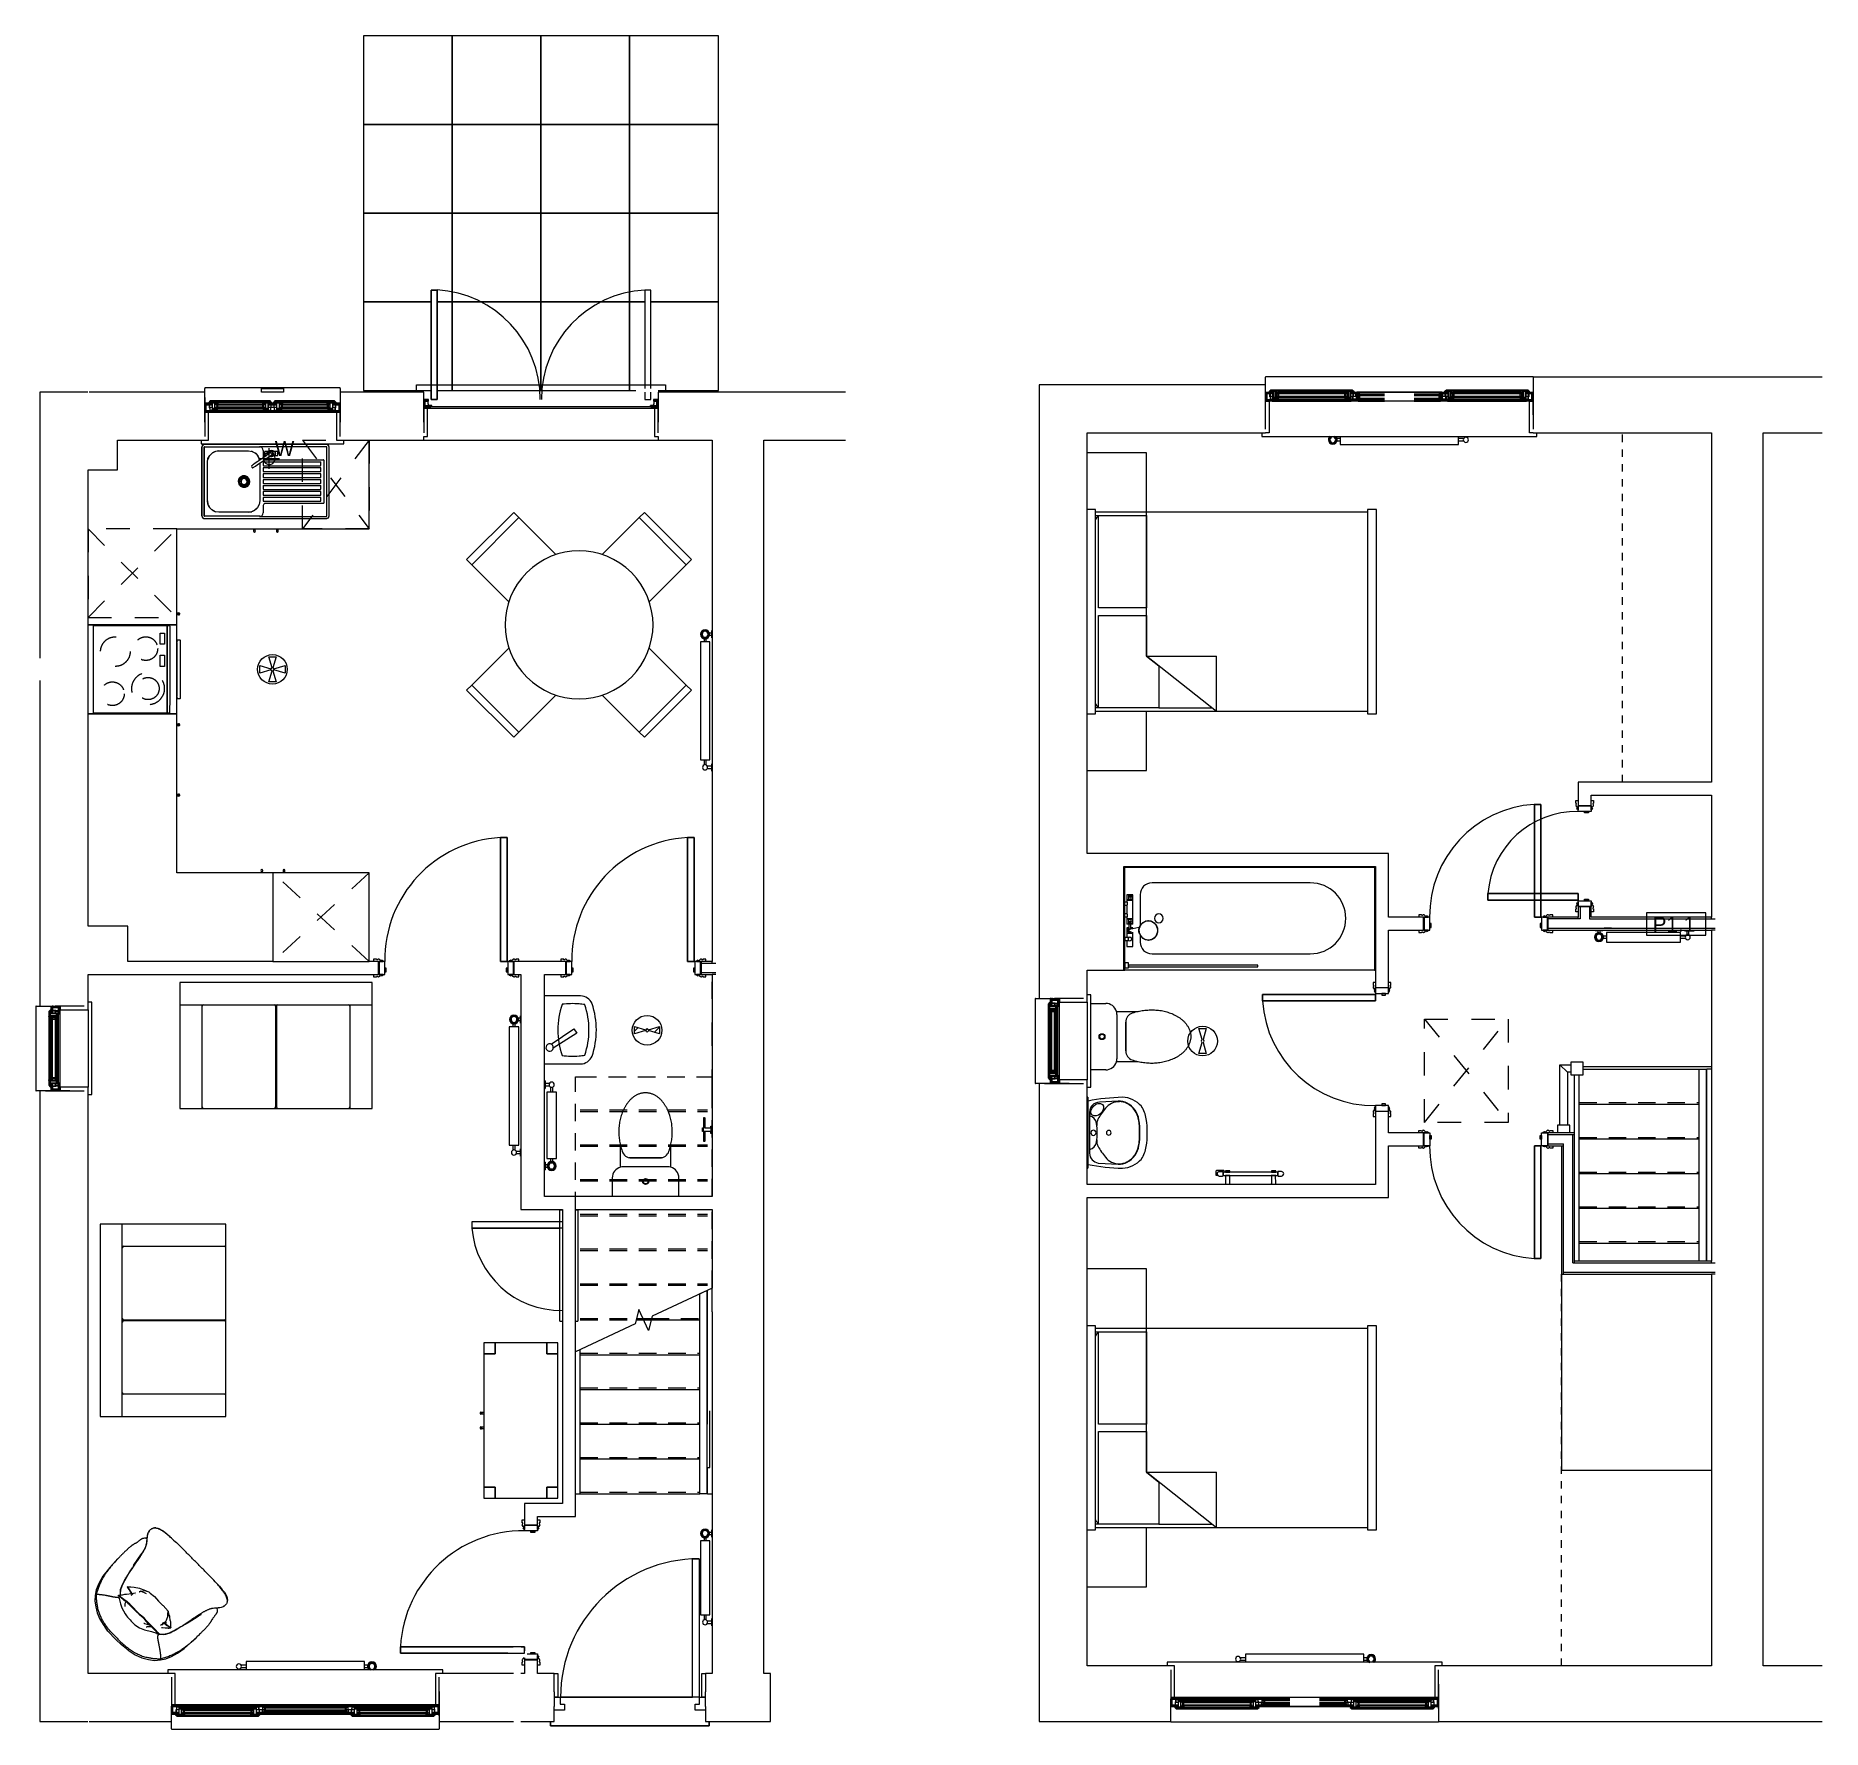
# Model space of a CAD drawing. Extents: x 16 to 12095, y 7 to 11460.
import ezdxf

# ---------------------------------------------------------------- set-up
doc = ezdxf.new("R2010")
doc.units = 0
for name, pattern in [('DASH', [317.5, 158.75, -158.75]), ('ELEVATION_SWINGS', [150, 100, -50]), ('OVERHEAD', [198.4375, 119.0625, -79.375]), ('SHORT_DASH', [100, 50, -50])]:
    doc.linetypes.add(name, pattern=pattern)
doc.layers.get('0').update_dxf_attribs({"linetype": 'CONTINUOUS'})
for name, color, linetype in [('A-ANNO-DIMS-50', 211, 'CONTINUOUS'), ('A-ANNO-KEYN', 231, 'CONTINUOUS'), ('A-DETL-2', 90, 'SHORT_DASH'), ('A-DETL-GENF', 92, 'CONTINUOUS'), ('A-DETL-GENF-5', 92, 'DASH'), ('A-DETL-GENF-HDLN', 1, 'DASH'), ('A-DOOR', 31, 'CONTINUOUS'), ('A-DOOR-FRAM', 31, 'CONTINUOUS'), ('A-DOOR-OPNG', 31, 'CONTINUOUS'), ('A-FLOR', 192, 'CONTINUOUS'), ('A-FLOR-HRAL', 11, 'CONTINUOUS'), ('A-GENM', 13, 'CONTINUOUS'), ('A-GENM-HDLN', 13, 'DASH'), ('A-GLAZ', 151, 'CONTINUOUS'), ('A-GLAZ-1', 151, 'ELEVATION_SWINGS'), ('A-WALL', 113, 'CONTINUOUS'), ('A-WALL-1', 7, 'CONTINUOUS'), ('A-WALL-2', 7, 'CONTINUOUS'), ('A-WALL-FNSH-1', 7, 'CONTINUOUS'), ('G-ANNO-TEXT-2', 5, 'CONTINUOUS'), ('G-IMPT', 8, 'CONTINUOUS'), ('I-FURN', 30, 'CONTINUOUS'), ('I-WALL', 2, 'CONTINUOUS'), ('P-SANR-FIXT', 6, 'CONTINUOUS'), ('Q-SPCQ', 91, 'CONTINUOUS'), ('Q-SPCQ-HDLN', 91, 'DASH'), ('S-STRS', 31, 'CONTINUOUS'), ('S-STRS-1', 31, 'OVERHEAD'), ('S-STRS-MBND', 31, 'OVERHEAD'), ('S-STRS-MBND-1', 31, 'CONTINUOUS')]:
    doc.layers.add(name, color=color, linetype=linetype)
doc.styles.add('ARIAL_1', font='arial.ttf', dxfattribs={"height": 100})
doc.styles.add('ARIAL_5', font='arial.ttf', dxfattribs={"height": 100})

msp = doc.modelspace()

# ---------------------------------------------------------------- texts
at = {"layer": 'A-ANNO-KEYN', "style": 'ARIAL_5'}
msp.add_text('P1.1', height=100, dxfattribs=at).set_placement((10948, 5401))
at = {"layer": 'G-ANNO-TEXT-2', "style": 'ARIAL_1'}
msp.add_text('W', height=100, dxfattribs=at).set_placement((1632, 8618))

# ---------------------------------------------------------------- blocks, each defined once
blk = doc.blocks.new('RAILING_-_85_X_85-7442101-')
at = {"layer": 'A-FLOR-HRAL'}
for p, q in [((42.5, 42.5), (-42.5, 42.5)), ((-42.5, 42.5), (-42.5, -42.5)), ((42.5, -42.5), (42.5, 42.5)), ((-42.5, -42.5), (42.5, -42.5))]:
    blk.add_line(p, q, dxfattribs=at)
blk = doc.blocks.new('RAILING_-_85_X_85-V3-FIRST')
at = {"layer": 'A-FLOR-HRAL'}
for p, q in [((42, 42), (-42, 42)), ((-42, 42), (-42, -10)), ((42, -10), (42, 42))]:
    blk.add_line(p, q, dxfattribs=at)

# ---------------------------------------------------------------- hatches: boundary and pattern name
at = {"layer": 'A-GLAZ'}
h = msp.add_hatch(color=256, dxfattribs=at)
h.paths.add_polyline_path([(8927, 9050), (8927, 9050), (8927, 9052), (8923, 9052), (8923, 9055), (8920, 9055), (8920, 9052), (8918, 9052), (8918, 9050), (8923, 9050)])
h.paths.add_polyline_path([(8361, 9050), (8366, 9050), (8366, 9052), (8364, 9052), (8364, 9055), (8361, 9055), (8361, 9052), (8357, 9052), (8357, 9050)])
h = msp.add_hatch(color=256, dxfattribs=at)
h.paths.add_polyline_path([(8378, 8999), (8381, 8999), (8381, 9001), (8385, 9001), (8385, 9003), (8376, 9003), (8376, 9001), (8378, 9001)])
h.paths.add_polyline_path([(8904, 8999), (8906, 8999), (8907, 9001), (8908, 9001), (8908, 9003), (8899, 9003), (8899, 9001), (8903, 9001), (8903, 8999)])
h = msp.add_hatch(color=256, dxfattribs=at)
h.paths.add_polyline_path([(8867, 9043), (8875, 9043), (8875, 9044), (8865, 9044), (8865, 9043)])
h.paths.add_polyline_path([(8410, 9043), (8419, 9043), (8419, 9044), (8409, 9044), (8409, 9043)])
h = msp.add_hatch(color=256, dxfattribs=at)
h.paths.add_polyline_path([(8873, 9023), (8874, 9023), (8874, 9039), (8866, 9038), (8866, 9023)])
h.paths.add_polyline_path([(8418, 9023), (8418, 9039), (8410, 9038), (8410, 9023)])
h = msp.add_hatch(color=256, dxfattribs=at)
h.paths.add_polyline_path([(8873, 9016), (8874, 9016), (8874, 9019), (8865, 9019), (8865, 9016)])
h.paths.add_polyline_path([(8410, 9016), (8419, 9016), (8419, 9019), (8410, 9019), (8410, 9016)])
h = msp.add_hatch(color=256, dxfattribs=at)
h.paths.add_polyline_path([(8967, 9028), (8967, 9029), (8957, 9029), (8957, 9028), (8966, 9028)])
h.paths.add_polyline_path([(9512, 9028), (9512, 9029), (9503, 9029), (9503, 9028), (9512, 9028)])
h = msp.add_hatch(color=256, dxfattribs=at)
h.paths.add_polyline_path([(8966, 9008), (8966, 9024), (8958, 9024), (8958, 9008)])
h.paths.add_polyline_path([(9506, 9008), (9512, 9008), (9512, 9024), (9504, 9024), (9504, 9008)])
h = msp.add_hatch(color=256, dxfattribs=at)
h.paths.add_polyline_path([(9506, 8999), (9510, 8999), (9510, 9001), (9511, 9001), (9511, 9004), (9503, 9004), (9503, 9001), (9506, 9001), (9506, 8999)])
h.paths.add_polyline_path([(8960, 8999), (8964, 8999), (8964, 9001), (8967, 9001), (8967, 9004), (8958, 9004), (8958, 9001), (8960, 9001), (8960, 8999)])
h = msp.add_hatch(color=256, dxfattribs=at)
h.paths.add_polyline_path([(9543, 9050), (9552, 9050), (9552, 9052), (9550, 9052), (9550, 9055), (9546, 9055), (9546, 9052), (9543, 9052), (9543, 9050)])
h.paths.add_polyline_path([(10105, 9050), (10112, 9050), (10112, 9052), (10109, 9052), (10109, 9055), (10106, 9055), (10106, 9052), (10104, 9052), (10104, 9050)])
h = msp.add_hatch(color=256, dxfattribs=at)
h.paths.add_polyline_path([(10092, 8999), (10092, 9001), (10094, 9001), (10094, 9003), (10085, 9003), (10085, 9001), (10088, 9001), (10089, 8999)])
h.paths.add_polyline_path([(9563, 8999), (9567, 8999), (9567, 9001), (9571, 9001), (9571, 9003), (9562, 9003), (9562, 9001), (9563, 9001), (9563, 8999)])
h = msp.add_hatch(color=256, dxfattribs=at)
h.paths.add_polyline_path([(10052, 9043), (10061, 9043), (10061, 9044), (10051, 9044), (10051, 9043)])
h.paths.add_polyline_path([(9603, 9043), (9605, 9043), (9605, 9044), (9595, 9044), (9595, 9043), (9595, 9043)])
h = msp.add_hatch(color=256, dxfattribs=at)
h.paths.add_polyline_path([(10052, 9023), (10060, 9023), (10060, 9039), (10052, 9038), (10052, 9032)])
h.paths.add_polyline_path([(9596, 9023), (9604, 9023), (9604, 9039), (9596, 9038), (9596, 9027)])
h = msp.add_hatch(color=256, dxfattribs=at)
h.paths.add_polyline_path([(10060, 9016), (10060, 9019), (10051, 9019), (10051, 9016), (10057, 9016)])
h.paths.add_polyline_path([(9596, 9016), (9605, 9016), (9605, 9019), (9596, 9019), (9596, 9016)])
h = msp.add_hatch(color=256, dxfattribs=at)
h.paths.add_polyline_path([(6875, 4402), (6874, 4411), (6873, 4411), (6873, 4409), (6870, 4409), (6870, 4406), (6873, 4405), (6873, 4402)])
h.paths.add_polyline_path([(6875, 4912), (6875, 4912), (6875, 4920), (6873, 4920), (6873, 4917), (6870, 4917), (6870, 4914), (6873, 4914), (6873, 4912), (6875, 4912)])
h = msp.add_hatch(color=256, dxfattribs=at)
h.paths.add_polyline_path([(6881, 4454), (6881, 4464), (6880, 4464), (6880, 4454)])
h.paths.add_polyline_path([(6880, 4859), (6881, 4859), (6881, 4869), (6880, 4869), (6880, 4860)])
h = msp.add_hatch(color=256, dxfattribs=at)
h.paths.add_polyline_path([(6902, 4455), (6902, 4463), (6886, 4463), (6886, 4455), (6890, 4455)])
h.paths.add_polyline_path([(6886, 4860), (6902, 4860), (6902, 4868), (6886, 4868)])
h = msp.add_hatch(color=256, dxfattribs=at)
h.paths.add_polyline_path([(6909, 4455), (6909, 4464), (6906, 4464), (6906, 4455)])
h.paths.add_polyline_path([(6906, 4859), (6909, 4859), (6909, 4868), (6906, 4868)])
h = msp.add_hatch(color=256, dxfattribs=at)
h.paths.add_polyline_path([(6924, 4421), (6924, 4423), (6925, 4423), (6925, 4426), (6924, 4426), (6924, 4430), (6922, 4430), (6922, 4421)])
h.paths.add_polyline_path([(6924, 4893), (6924, 4896), (6925, 4896), (6925, 4900), (6924, 4900), (6924, 4902), (6922, 4902), (6922, 4893)])
h = msp.add_hatch(color=256, dxfattribs=at)
h.paths.add_polyline_path([(7721, 155), (7724, 155), (7724, 158), (7726, 158), (7726, 160), (7717, 160), (7717, 158), (7721, 158), (7721, 155)])
h.paths.add_polyline_path([(8283, 155), (8283, 158), (8287, 158), (8287, 160), (8278, 159), (8278, 158), (8280, 158), (8280, 155)])
h = msp.add_hatch(color=256, dxfattribs=at)
h.paths.add_polyline_path([(8267, 207), (8268, 207), (8268, 209), (8266, 209), (8266, 210), (8263, 210), (8263, 209), (8259, 209), (8259, 207), (8267, 207)])
h.paths.add_polyline_path([(7738, 207), (7745, 207), (7745, 209), (7741, 209), (7741, 210), (7738, 210), (7738, 209), (7736, 208), (7736, 207), (7737, 207)])
h = msp.add_hatch(color=256, dxfattribs=at)
h.paths.add_polyline_path([(8225, 165), (8235, 165), (8235, 167), (8225, 167), (8225, 165)])
h.paths.add_polyline_path([(7769, 165), (7779, 165), (7779, 167), (7769, 167)])
h = msp.add_hatch(color=256, dxfattribs=at)
h.paths.add_polyline_path([(8225, 191), (8234, 191), (8234, 194), (8225, 194)])
h.paths.add_polyline_path([(7771, 191), (7779, 191), (7779, 194), (7770, 194), (7770, 191)])
h = msp.add_hatch(color=256, dxfattribs=at)
h.paths.add_polyline_path([(7771, 171), (7778, 171), (7778, 187), (7770, 187), (7770, 171)])
h.paths.add_polyline_path([(8234, 171), (8234, 187), (8226, 187), (8226, 171)])
h = msp.add_hatch(color=256, dxfattribs=at)
h.paths.add_polyline_path([(8322, 180), (8327, 180), (8327, 182), (8317, 182), (8317, 180), (8318, 180)])
h.paths.add_polyline_path([(8872, 180), (8872, 180), (8872, 182), (8863, 182), (8863, 180), (8864, 180)])
h = msp.add_hatch(color=256, dxfattribs=at)
h.paths.add_polyline_path([(8864, 206), (8871, 206), (8871, 209), (8870, 209), (8870, 210), (8866, 210), (8866, 209), (8863, 209), (8863, 206)])
h.paths.add_polyline_path([(8318, 206), (8327, 206), (8327, 209), (8324, 209), (8324, 210), (8320, 210), (8320, 209), (8318, 208), (8318, 208)])
h = msp.add_hatch(color=256, dxfattribs=at)
h.paths.add_polyline_path([(8872, 186), (8872, 202), (8864, 202), (8864, 186)])
h.paths.add_polyline_path([(8322, 186), (8326, 186), (8326, 202), (8318, 202), (8318, 186)])
h = msp.add_hatch(color=256, dxfattribs=at)
h.paths.add_polyline_path([(8910, 155), (8910, 158), (8912, 158), (8912, 160), (8903, 160), (8903, 158), (8906, 158), (8906, 155)])
h.paths.add_polyline_path([(9469, 155), (9469, 158), (9472, 158), (9472, 160), (9464, 159), (9464, 158), (9466, 158), (9466, 155)])
h = msp.add_hatch(color=256, dxfattribs=at)
h.paths.add_polyline_path([(9451, 207), (9454, 207), (9454, 209), (9452, 209), (9452, 210), (9448, 210), (9448, 209), (9445, 209), (9445, 207), (9451, 207)])
h.paths.add_polyline_path([(8928, 207), (8931, 207), (8931, 209), (8927, 209), (8927, 210), (8923, 210), (8923, 209), (8922, 209), (8922, 207), (8927, 207)])
h = msp.add_hatch(color=256, dxfattribs=at)
h.paths.add_polyline_path([(9411, 165), (9421, 165), (9421, 167), (9411, 167), (9411, 165)])
h.paths.add_polyline_path([(8955, 165), (8965, 165), (8965, 167), (8955, 167)])
h = msp.add_hatch(color=256, dxfattribs=at)
h.paths.add_polyline_path([(9411, 191), (9420, 191), (9420, 194), (9411, 194)])
h.paths.add_polyline_path([(8956, 191), (8965, 191), (8965, 194), (8956, 194)])
h = msp.add_hatch(color=256, dxfattribs=at)
h.paths.add_polyline_path([(9412, 171), (9420, 171), (9420, 187), (9412, 187), (9412, 171)])
h.paths.add_polyline_path([(8964, 171), (8964, 187), (8956, 187), (8956, 171)])

# ---------------------------------------------------------------- linework, layer by layer
msp.add_line((6800, 4375), (6800, 60))
at = {"layer": 'A-ANNO-DIMS-50'}
for q in [(10619, 5424), (10719, 5424)]:
    msp.add_line((10669, 5424), q, dxfattribs=at)
at = {"layer": 'A-ANNO-KEYN'}
for p, q in [((11307, 5528), (10907, 5528)), ((10907, 5528), (10907, 5378)), ((11307, 5378), (11307, 5528)), ((10907, 5378), (11307, 5378))]:
    msp.add_line(p, q, dxfattribs=at)
at = {"layer": 'A-DETL-2'}
for p, q in [((10745, 6412), (10745, 8775)), ((10332, 435), (10332, 3085))]:
    msp.add_line(p, q, dxfattribs=at)
at = {"layer": 'A-DETL-GENF', "linetype": 'CONTINUOUS'}
for p, q in [((2831, 10260), (2831, 10860)), ((4064, 4728), (4088, 4752)), ((4138, 4731), (4151, 4744)), ((4197, 4720), (4234, 4756))]:
    msp.add_line(p, q, dxfattribs=at)
at = {"layer": 'A-DETL-GENF'}
for p, q in [((1159, 8847), (1159, 8947)), ((2074, 8947), (2074, 8847)), ((1524, 8600), (1664, 8600)), ((1594, 8530), (1594, 8670)), ((405, 7470), (404, 7469)), ((404, 7469), (404, 7468)), ((404, 7468), (404, 7467)), ((404, 7467), (404, 7370)), ((404, 7370), (404, 7272)), ((407, 7470), (405, 7470)), ((506, 7470), (407, 7470)), ((606, 7470), (506, 7470)), ((705, 7470), (606, 7470)), ((805, 7470), (705, 7470)), ((905, 7470), (805, 7470)), ((921, 7470), (905, 7470)), ((905, 7470), (905, 7372)), ((905, 7372), (905, 7470)), ((905, 7372), (905, 7273)), ((905, 7273), (905, 7372)), ((922, 7470), (921, 7470)), ((923, 7469), (922, 7470)), ((923, 7468), (923, 7469)), ((924, 7467), (923, 7468)), ((924, 7370), (924, 7467)), ((924, 7272), (924, 7370)), ((404, 7272), (404, 7175)), ((905, 7273), (905, 7175)), ((905, 7175), (905, 7273)), ((924, 7175), (924, 7272)), ((1591, 7260), (1641, 7260)), ((1613, 7184), (1591, 7260)), ((1641, 7260), (1619, 7184)), ((404, 7175), (404, 7078)), ((905, 7175), (905, 7077)), ((905, 7077), (905, 7175)), ((924, 7078), (924, 7175)), ((1531, 7200), (1606, 7178)), ((1531, 7150), (1531, 7200)), ((1606, 7172), (1531, 7150)), ((1591, 7090), (1613, 7165)), ((1619, 7165), (1641, 7090)), ((1626, 7178), (1701, 7200)), ((1701, 7150), (1626, 7172)), ((1701, 7200), (1701, 7150)), ((404, 7078), (404, 6980)), ((905, 7077), (905, 6978)), ((905, 6978), (905, 7077)), ((924, 6980), (924, 7078)), ((1641, 7090), (1591, 7090)), ((404, 6980), (404, 6883)), ((905, 6978), (905, 6880)), ((905, 6880), (905, 6978)), ((923, 6882), (924, 6980)), ((404, 6883), (404, 6882)), ((404, 6882), (404, 6881)), ((404, 6881), (405, 6880)), ((405, 6880), (407, 6880)), ((407, 6880), (506, 6880)), ((506, 6880), (606, 6880)), ((606, 6880), (705, 6880)), ((705, 6880), (805, 6880)), ((805, 6880), (905, 6880)), ((905, 6880), (921, 6880)), ((921, 6880), (922, 6880)), ((922, 6880), (923, 6881)), ((923, 6881), (923, 6882)), ((4064, 4759), (4139, 4737)), ((4064, 4709), (4064, 4759)), ((4139, 4732), (4064, 4709)), ((4158, 4737), (4234, 4759)), ((4234, 4709), (4158, 4732)), ((4234, 4759), (4234, 4709)), ((7880, 4746), (7930, 4746)), ((7902, 4671), (7880, 4746)), ((7930, 4746), (7908, 4671)), ((7880, 4576), (7902, 4652)), ((7908, 4652), (7930, 4576)), ((7930, 4576), (7880, 4576)), ((4532, 4142), (4532, 4143)), ((4532, 4143), (4533, 4143)), ((4532, 4140), (4532, 4142)), ((4532, 4074), (4532, 4140)), ((4533, 4143), (4533, 4144)), ((4533, 4144), (4534, 4144)), ((4534, 4144), (4536, 4144)), ((4536, 4144), (4537, 4144)), ((4537, 4144), (4538, 4144)), ((4538, 4144), (4538, 4143)), ((4538, 4143), (4539, 4143)), ((4539, 4143), (4539, 4142)), ((4539, 4142), (4540, 4140)), ((4540, 4140), (4540, 4074)), ((4523, 4049), (4523, 4074)), ((4523, 4074), (4525, 4074)), ((4525, 4049), (4523, 4049)), ((4525, 4049), (4525, 4074)), ((4525, 4074), (4525, 4073)), ((4525, 4073), (4527, 4072)), ((4527, 4050), (4525, 4050)), ((4525, 4050), (4525, 4049)), ((4527, 4072), (4528, 4073)), ((4528, 4050), (4527, 4050)), ((4528, 4074), (4528, 4049)), ((4528, 4073), (4528, 4074)), ((4528, 4074), (4532, 4074)), ((4528, 4049), (4528, 4050)), ((4532, 4049), (4528, 4049)), ((4540, 4074), (4532, 4074)), ((4540, 4049), (4532, 4049)), ((4532, 3985), (4532, 4049)), ((4540, 4074), (4579, 4074)), ((4579, 4049), (4540, 4049)), ((4540, 4049), (4540, 3985)), ((4579, 4074), (4579, 4085)), ((4579, 4085), (4589, 4085)), ((4579, 4074), (4579, 4049)), ((4579, 4037), (4579, 4049)), ((4589, 4037), (4579, 4037)), ((4532, 3983), (4532, 3985)), ((4533, 3982), (4532, 3983)), ((4532, 3983), (4532, 3983)), ((4533, 3981), (4533, 3982)), ((4534, 3981), (4533, 3981)), ((4536, 3981), (4534, 3981)), ((4537, 3981), (4536, 3981)), ((4538, 3981), (4537, 3981)), ((4539, 3983), (4538, 3982)), ((4538, 3982), (4538, 3981)), ((4540, 3985), (4539, 3983)), ((4539, 3983), (4539, 3983)), ((7996, 3783), (7994, 3781)), ((7994, 3781), (7994, 3779)), ((7994, 3779), (7994, 3755)), ((7994, 3755), (7995, 3755)), ((7995, 3755), (7999, 3755)), ((7997, 3784), (7996, 3783)), ((8000, 3784), (7997, 3784)), ((7999, 3755), (8004, 3755)), ((8001, 3785), (8000, 3785)), ((8000, 3785), (8000, 3784)), ((8003, 3785), (8001, 3785)), ((8005, 3785), (8003, 3785)), ((8004, 3769), (8003, 3763)), ((8003, 3763), (8004, 3769)), ((8003, 3763), (8004, 3758)), ((8004, 3758), (8003, 3763)), ((8007, 3774), (8004, 3769)), ((8004, 3769), (8007, 3774)), ((8004, 3758), (8007, 3753)), ((8006, 3755), (8004, 3758)), ((8004, 3755), (8006, 3755)), ((8007, 3785), (8005, 3785)), ((8009, 3785), (8007, 3785)), ((8012, 3777), (8007, 3774)), ((8007, 3774), (8012, 3777)), ((8007, 3753), (8012, 3750)), ((8011, 3785), (8009, 3785)), ((8013, 3785), (8011, 3785)), ((8018, 3778), (8012, 3777)), ((8012, 3777), (8018, 3778)), ((8012, 3750), (8018, 3748)), ((8015, 3785), (8013, 3785)), ((8019, 3785), (8015, 3785)), ((8040, 3778), (8018, 3778)), ((8018, 3778), (8040, 3778)), ((8018, 3748), (8040, 3748)), ((8021, 3785), (8019, 3785)), ((8023, 3785), (8021, 3785)), ((8025, 3785), (8023, 3785)), ((8027, 3785), (8025, 3785)), ((8042, 3785), (8027, 3785)), ((8041, 3778), (8040, 3778)), ((8040, 3778), (8041, 3778)), ((8040, 3748), (8041, 3749)), ((8042, 3778), (8041, 3778)), ((8041, 3778), (8042, 3778)), ((8041, 3749), (8042, 3749)), ((8043, 3785), (8042, 3785)), ((8042, 3777), (8042, 3778)), ((8042, 3778), (8042, 3777)), ((8043, 3775), (8042, 3777)), ((8042, 3777), (8043, 3775)), ((8042, 3750), (8043, 3751)), ((8042, 3749), (8042, 3750)), ((8046, 3785), (8043, 3785)), ((8043, 3774), (8043, 3775)), ((8043, 3775), (8043, 3774)), ((8043, 3752), (8043, 3774)), ((8043, 3774), (8051, 3774)), ((8051, 3774), (8043, 3774)), ((8043, 3774), (8043, 3752)), ((8043, 3751), (8043, 3752)), ((8043, 3752), (8059, 3752)), ((8048, 3785), (8046, 3785)), ((8050, 3783), (8048, 3785)), ((8051, 3781), (8050, 3783)), ((8051, 3779), (8051, 3781)), ((8051, 3774), (8051, 3779)), ((8060, 3774), (8051, 3774)), ((8089, 3752), (8059, 3752)), ((8059, 3752), (8060, 3752)), ((8059, 3752), (8089, 3752)), ((8061, 3784), (8060, 3784)), ((8060, 3784), (8060, 3774)), ((8060, 3774), (8089, 3774)), ((8089, 3774), (8060, 3774)), ((8060, 3752), (8060, 3697)), ((8064, 3784), (8061, 3784)), ((8069, 3784), (8064, 3784)), ((8074, 3784), (8069, 3784)), ((8080, 3784), (8074, 3784)), ((8085, 3784), (8080, 3784)), ((8088, 3784), (8085, 3784)), ((8089, 3784), (8088, 3784)), ((8089, 3697), (8088, 3752)), ((8088, 3752), (8089, 3752)), ((8089, 3774), (8089, 3784)), ((8370, 3774), (8089, 3774)), ((8089, 3752), (8369, 3752)), ((8399, 3752), (8369, 3752)), ((8369, 3752), (8370, 3752)), ((8369, 3752), (8399, 3752)), ((8371, 3784), (8370, 3784)), ((8370, 3784), (8370, 3774)), ((8399, 3774), (8370, 3774)), ((8370, 3774), (8399, 3774)), ((8370, 3752), (8370, 3697)), ((8374, 3784), (8371, 3784)), ((8379, 3784), (8374, 3784)), ((8384, 3784), (8379, 3784)), ((8390, 3784), (8384, 3784)), ((8395, 3784), (8390, 3784)), ((8398, 3784), (8395, 3784)), ((8399, 3784), (8398, 3784)), ((8399, 3697), (8398, 3752)), ((8398, 3752), (8399, 3752)), ((8399, 3774), (8399, 3784)), ((8413, 3774), (8399, 3774)), ((8399, 3752), (8413, 3752)), ((8414, 3778), (8413, 3777)), ((8413, 3777), (8413, 3775)), ((8413, 3775), (8413, 3774)), ((8413, 3774), (8413, 3752)), ((8413, 3752), (8413, 3774)), ((8413, 3752), (8413, 3751)), ((8413, 3751), (8413, 3750)), ((8413, 3750), (8414, 3749)), ((8415, 3778), (8414, 3778)), ((8414, 3749), (8415, 3749)), ((8416, 3778), (8415, 3778)), ((8415, 3749), (8416, 3748)), ((8438, 3778), (8416, 3778)), ((8416, 3748), (8438, 3748)), ((8443, 3777), (8438, 3778)), ((8438, 3748), (8443, 3750)), ((8448, 3774), (8443, 3777)), ((8443, 3750), (8448, 3753)), ((8452, 3769), (8448, 3774)), ((8448, 3753), (8452, 3758)), ((8453, 3763), (8452, 3769)), ((8452, 3758), (8453, 3763)), ((8060, 3697), (8059, 3697)), ((8059, 3697), (8059, 3691)), ((8090, 3697), (8089, 3697)), ((8090, 3691), (8090, 3697)), ((8370, 3697), (8369, 3697)), ((8369, 3697), (8369, 3691)), ((8400, 3697), (8399, 3697)), ((8400, 3691), (8400, 3697)), ((8495, 162), (8695, 162))]:
    msp.add_line(p, q, dxfattribs=at)
for centre in [(1616, 7175), (1616, 7175), (4149, 4734), (7905, 4661)]:
    msp.add_circle(centre, 100, dxfattribs=at)
for centre, radius, start, end in [((1594, 8600), 40, 0, 251.9985), ((1594, 8600), 40, 288.0015, 0), ((1594, 8600), 40, 252, 288), ((1616, 7175), 10, 16.3895, 163.6105), ((1616, 7175), 10, 106.3895, 253.6105), ((1616, 7175), 10, 196.3895, 343.6105), ((1616, 7175), 10, 286.3895, 73.6105), ((4149, 4734), 10, 16.3895, 163.6105), ((4149, 4734), 10, 196.3895, 343.6105), ((7905, 4661), 10, 106.3895, 253.6105), ((7905, 4661), 10, 286.3895, 73.6105)]:
    msp.add_arc(centre, radius, start, end, dxfattribs=at)
at = {"layer": 'A-DETL-GENF-5'}
msp.add_line((4589, 4311), (4589, 5061), dxfattribs=at)
at = {"layer": 'A-DETL-GENF-HDLN'}
for p, q in [((1819, 8725), (2269, 8725)), ((1819, 8125), (1819, 8725)), ((1819, 8725), (2269, 8125)), ((2269, 8725), (1819, 8125)), ((2269, 8725), (2269, 8125)), ((369, 8125), (369, 7525)), ((969, 8125), (369, 8125)), ((369, 8125), (969, 7525)), ((369, 7525), (969, 8125)), ((969, 7525), (969, 8125)), ((2269, 8125), (1819, 8125)), ((369, 7525), (969, 7525))]:
    msp.add_line(p, q, dxfattribs=at)
at = {"layer": 'A-DOOR'}
for p, q in [((2831, 11460), (2231, 11460)), ((2231, 11460), (2231, 10860)), ((3431, 11460), (2831, 11460)), ((2831, 11460), (2831, 10860)), ((2831, 10860), (2831, 11460)), ((3431, 10860), (3431, 11460)), ((4031, 11460), (3431, 11460)), ((3431, 11460), (3431, 10860)), ((4631, 11460), (4031, 11460)), ((4031, 11460), (4031, 10860)), ((4031, 10860), (4031, 11460)), ((4631, 10860), (4631, 11460)), ((2831, 10860), (2231, 10860)), ((2231, 10860), (2231, 10260)), ((2231, 10860), (2831, 10860)), ((2831, 10260), (2831, 10860)), ((3431, 10860), (2831, 10860)), ((2831, 10860), (2831, 10260)), ((2831, 10860), (3431, 10860)), ((3431, 10260), (3431, 10860)), ((4031, 10860), (3431, 10860)), ((3431, 10860), (3431, 10260)), ((3431, 10860), (4031, 10860)), ((4031, 10260), (4031, 10860)), ((4631, 10860), (4031, 10860)), ((4031, 10860), (4031, 10260)), ((4031, 10860), (4631, 10860)), ((4631, 10260), (4631, 10860)), ((2231, 10260), (2831, 10260)), ((2831, 10260), (2231, 10260)), ((2231, 10260), (2231, 9660)), ((2831, 10260), (3431, 10260)), ((3431, 10260), (2831, 10260)), ((2831, 10260), (2831, 9660)), ((2831, 9660), (2831, 10260)), ((3431, 9660), (3431, 10260)), ((3431, 10260), (4031, 10260)), ((4031, 10260), (3431, 10260)), ((3431, 10260), (3431, 9660)), ((4031, 10260), (4631, 10260)), ((4631, 10260), (4031, 10260)), ((4031, 10260), (4031, 9660)), ((4031, 9660), (4031, 10260)), ((4631, 9660), (4631, 10260)), ((2729, 9740), (2689, 9740)), ((2689, 9740), (2689, 9000)), ((2689, 9740), (2729, 9740)), ((2689, 9000), (2689, 9740)), ((2729, 9000), (2729, 9740)), ((2729, 9740), (2729, 9000)), ((4174, 9740), (4134, 9740)), ((4134, 9740), (4134, 9075)), ((4134, 9740), (4134, 9075)), ((4174, 9740), (4134, 9740)), ((4174, 9075), (4174, 9740)), ((4174, 9075), (4174, 9740)), ((2689, 9660), (2231, 9660)), ((2231, 9660), (2231, 9060)), ((2231, 9660), (2689, 9660)), ((2831, 9660), (2729, 9660)), ((2729, 9660), (2831, 9660)), ((3431, 9660), (2831, 9660)), ((2831, 9660), (2831, 9060)), ((2831, 9660), (3431, 9660)), ((2831, 9060), (2831, 9660)), ((3431, 9060), (3431, 9660)), ((4031, 9660), (3431, 9660)), ((3431, 9660), (3431, 9060)), ((3431, 9660), (4031, 9660)), ((4134, 9660), (4031, 9660)), ((4031, 9660), (4031, 9060)), ((4031, 9060), (4031, 9660)), ((4031, 9660), (4134, 9660)), ((4631, 9660), (4174, 9660)), ((4174, 9660), (4631, 9660)), ((4631, 9060), (4631, 9660)), ((2231, 9060), (2689, 9060)), ((2589, 9100), (4274, 9100)), ((2589, 9050), (2589, 9100)), ((2729, 9060), (2831, 9060)), ((2831, 9060), (3431, 9060)), ((3431, 9060), (4031, 9060)), ((4031, 9060), (4074, 9060)), ((4224, 9060), (4631, 9060)), ((4274, 9100), (4274, 9050)), ((2639, 8947), (2639, 8847)), ((2689, 9000), (2729, 9000)), ((2729, 9000), (2689, 9000)), ((4134, 9050), (4134, 9000)), ((4134, 9050), (4134, 9000)), ((4134, 9000), (4174, 9000)), ((4134, 9000), (4174, 9000)), ((4174, 9000), (4174, 9050)), ((4174, 9000), (4174, 9050)), ((4224, 8947), (4224, 8847)), ((2664, 8938), (2639, 8938)), ((2639, 8938), (2639, 8775)), ((2664, 8750), (2664, 8938)), ((4199, 8938), (2664, 8938)), ((4224, 8938), (4199, 8938)), ((4199, 8938), (4199, 8750)), ((4224, 8775), (4224, 8938)), ((2639, 8750), (2664, 8750)), ((2639, 8725), (4224, 8725)), ((4199, 8750), (4224, 8750)), ((10428, 6289), (10444, 6289)), ((10428, 6269), (10428, 6289)), ((10532, 6289), (10548, 6289)), ((10548, 6289), (10548, 6269)), ((10148, 5499), (10148, 6261)), ((10148, 6261), (10192, 6261)), ((10192, 6261), (10148, 6261)), ((10148, 6261), (10148, 5499)), ((10192, 6261), (10192, 5499)), ((10192, 5499), (10192, 6261)), ((10433, 6268), (10428, 6269)), ((10438, 6242), (10430, 6252)), ((10433, 6264), (10433, 6268)), ((10440, 6224), (10436, 6234)), ((10444, 6224), (10440, 6224)), ((10444, 6255), (10444, 6224)), ((10444, 6252), (10532, 6252)), ((10444, 6214), (10444, 6252)), ((10532, 6214), (10444, 6214)), ((10488, 6214), (10513, 6214)), ((10488, 6204), (10488, 6214)), ((10513, 6204), (10488, 6204)), ((10513, 6214), (10513, 6204)), ((10532, 6224), (10532, 6255)), ((10532, 6252), (10532, 6214)), ((10536, 6224), (10532, 6224)), ((10541, 6234), (10536, 6224)), ((10547, 6252), (10538, 6242)), ((10548, 6269), (10543, 6268)), ((10543, 6268), (10543, 6264)), ((3158, 5199), (3158, 6037)), ((3158, 6037), (3202, 6037)), ((3202, 6037), (3158, 6037)), ((3158, 6037), (3158, 5199)), ((3202, 6037), (3202, 5199)), ((3202, 5199), (3202, 6037)), ((4423, 5199), (4423, 6037)), ((4423, 6037), (4467, 6037)), ((4467, 6037), (4423, 6037)), ((4423, 6037), (4423, 5199)), ((4467, 6037), (4467, 5199)), ((4467, 5199), (4467, 6037)), ((10444, 5659), (9834, 5659)), ((9834, 5659), (9834, 5615)), ((9834, 5659), (10444, 5659)), ((9834, 5615), (9834, 5659)), ((9834, 5615), (10444, 5615)), ((10444, 5615), (9834, 5615)), ((10430, 5571), (10438, 5582)), ((10433, 5556), (10433, 5560)), ((10436, 5590), (10440, 5600)), ((10440, 5600), (10444, 5600)), ((10444, 5615), (10444, 5659)), ((10444, 5659), (10444, 5615)), ((10444, 5610), (10532, 5610)), ((10444, 5572), (10444, 5610)), ((10444, 5600), (10444, 5569)), ((10532, 5572), (10444, 5572)), ((10488, 5620), (10513, 5620)), ((10488, 5610), (10488, 5620)), ((10513, 5610), (10488, 5610)), ((10513, 5620), (10513, 5610)), ((10532, 5610), (10532, 5572)), ((10532, 5569), (10532, 5600)), ((10532, 5600), (10536, 5600)), ((10536, 5600), (10541, 5590)), ((10538, 5582), (10547, 5571)), ((10543, 5560), (10543, 5556)), ((9386, 5515), (9366, 5515)), ((9366, 5515), (9366, 5499)), ((9387, 5510), (9386, 5515)), ((9391, 5510), (9387, 5510)), ((9399, 5499), (9431, 5499)), ((9413, 5505), (9402, 5514)), ((9441, 5499), (9402, 5499)), ((9402, 5499), (9402, 5411)), ((9431, 5503), (9421, 5508)), ((9431, 5499), (9431, 5503)), ((9441, 5411), (9441, 5499)), ((9451, 5455), (9441, 5455)), ((9441, 5455), (9441, 5430)), ((9451, 5430), (9451, 5455)), ((10192, 5499), (10148, 5499)), ((10148, 5499), (10192, 5499)), ((10197, 5455), (10187, 5455)), ((10187, 5455), (10187, 5430)), ((10236, 5499), (10197, 5499)), ((10197, 5499), (10197, 5411)), ((10197, 5430), (10197, 5455)), ((10217, 5508), (10207, 5503)), ((10207, 5503), (10207, 5499)), ((10207, 5499), (10239, 5499)), ((10235, 5514), (10225, 5505)), ((10236, 5411), (10236, 5499)), ((10251, 5510), (10247, 5510)), ((10252, 5515), (10251, 5510)), ((10272, 5515), (10252, 5515)), ((10272, 5499), (10272, 5515)), ((10428, 5555), (10433, 5556)), ((10428, 5535), (10428, 5555)), ((10444, 5535), (10428, 5535)), ((10548, 5535), (10532, 5535)), ((10543, 5556), (10548, 5555)), ((10548, 5555), (10548, 5535)), ((9366, 5411), (9366, 5395)), ((9366, 5395), (9386, 5395)), ((9386, 5395), (9387, 5400)), ((9387, 5400), (9391, 5400)), ((9431, 5411), (9399, 5411)), ((9402, 5411), (9441, 5411)), ((9402, 5397), (9413, 5405)), ((9421, 5403), (9431, 5407)), ((9431, 5407), (9431, 5411)), ((9441, 5430), (9451, 5430)), ((10187, 5430), (10197, 5430)), ((10197, 5411), (10236, 5411)), ((10207, 5411), (10207, 5407)), ((10239, 5411), (10207, 5411)), ((10207, 5407), (10217, 5403)), ((10225, 5405), (10235, 5397)), ((10247, 5400), (10251, 5400)), ((10251, 5400), (10252, 5395)), ((10252, 5395), (10272, 5395)), ((10272, 5395), (10272, 5411)), ((2320, 5215), (2300, 5215)), ((2300, 5215), (2300, 5199)), ((2321, 5210), (2320, 5215)), ((2325, 5210), (2321, 5210)), ((2334, 5199), (2365, 5199)), ((2347, 5205), (2336, 5214)), ((2375, 5199), (2337, 5199)), ((2337, 5199), (2337, 5111)), ((2365, 5203), (2355, 5208)), ((2365, 5199), (2365, 5203)), ((2375, 5111), (2375, 5199)), ((3202, 5199), (3158, 5199)), ((3158, 5199), (3202, 5199)), ((3246, 5199), (3207, 5199)), ((3207, 5199), (3207, 5111)), ((3227, 5208), (3217, 5203)), ((3217, 5203), (3217, 5199)), ((3217, 5199), (3249, 5199)), ((3246, 5214), (3235, 5205)), ((3246, 5111), (3246, 5199)), ((3261, 5210), (3257, 5210)), ((3262, 5215), (3261, 5210)), ((3282, 5215), (3262, 5215)), ((3282, 5199), (3282, 5215)), ((3585, 5215), (3565, 5215)), ((3565, 5215), (3565, 5199)), ((3586, 5210), (3585, 5215)), ((3590, 5210), (3586, 5210)), ((3599, 5199), (3630, 5199)), ((3612, 5205), (3601, 5214)), ((3640, 5199), (3602, 5199)), ((3602, 5199), (3602, 5111)), ((3630, 5203), (3620, 5208)), ((3630, 5199), (3630, 5203)), ((3640, 5111), (3640, 5199)), ((4467, 5199), (4423, 5199)), ((4423, 5199), (4467, 5199)), ((4511, 5199), (4472, 5199)), ((4472, 5199), (4472, 5111)), ((4492, 5208), (4482, 5203)), ((4482, 5203), (4482, 5199)), ((4482, 5199), (4514, 5199)), ((4511, 5214), (4500, 5205)), ((4511, 5111), (4511, 5199)), ((4526, 5210), (4522, 5210)), ((4527, 5215), (4526, 5210)), ((4547, 5215), (4527, 5215)), ((4547, 5199), (4547, 5215)), ((2300, 5111), (2300, 5095)), ((2300, 5095), (2320, 5095)), ((2320, 5095), (2321, 5100)), ((2321, 5100), (2325, 5100)), ((2365, 5111), (2334, 5111)), ((2336, 5097), (2347, 5105)), ((2337, 5111), (2375, 5111)), ((2355, 5103), (2365, 5107)), ((2365, 5107), (2365, 5111)), ((2385, 5155), (2375, 5155)), ((2375, 5155), (2375, 5130)), ((2375, 5130), (2385, 5130)), ((2385, 5130), (2385, 5155)), ((3207, 5155), (3197, 5155)), ((3197, 5155), (3197, 5130)), ((3197, 5130), (3207, 5130)), ((3207, 5130), (3207, 5155)), ((3207, 5111), (3246, 5111)), ((3217, 5111), (3217, 5107)), ((3249, 5111), (3217, 5111)), ((3217, 5107), (3227, 5103)), ((3235, 5105), (3246, 5097)), ((3257, 5100), (3261, 5100)), ((3261, 5100), (3262, 5095)), ((3262, 5095), (3282, 5095)), ((3282, 5095), (3282, 5111)), ((3565, 5111), (3565, 5095)), ((3565, 5095), (3585, 5095)), ((3585, 5095), (3586, 5100)), ((3586, 5100), (3590, 5100)), ((3630, 5111), (3599, 5111)), ((3601, 5097), (3612, 5105)), ((3602, 5111), (3640, 5111)), ((3620, 5103), (3630, 5107)), ((3630, 5107), (3630, 5111)), ((3650, 5155), (3640, 5155)), ((3640, 5155), (3640, 5130)), ((3640, 5130), (3650, 5130)), ((3650, 5130), (3650, 5155)), ((4472, 5155), (4462, 5155)), ((4462, 5155), (4462, 5130)), ((4462, 5130), (4472, 5130)), ((4472, 5130), (4472, 5155)), ((4472, 5111), (4511, 5111)), ((4482, 5111), (4482, 5107)), ((4514, 5111), (4482, 5111)), ((4482, 5107), (4492, 5103)), ((4500, 5105), (4511, 5097)), ((4522, 5100), (4526, 5100)), ((4526, 5100), (4527, 5095)), ((4527, 5095), (4547, 5095)), ((4547, 5095), (4547, 5111)), ((8311, 4977), (9073, 4977)), ((8311, 4933), (8311, 4977)), ((9073, 4977), (8311, 4977)), ((8311, 4977), (8311, 4933)), ((9073, 5057), (9057, 5057)), ((9057, 5057), (9057, 5037)), ((9057, 5037), (9062, 5036)), ((9059, 5020), (9067, 5010)), ((9062, 5036), (9062, 5032)), ((9065, 5002), (9069, 4992)), ((9069, 4992), (9073, 4992)), ((9073, 4992), (9073, 5024)), ((9073, 5021), (9073, 4982)), ((9161, 5021), (9073, 5021)), ((9073, 4982), (9161, 4982)), ((9073, 4977), (9073, 4933)), ((9073, 4933), (9073, 4977)), ((9117, 4982), (9117, 4972)), ((9142, 4982), (9117, 4982)), ((9117, 4972), (9142, 4972)), ((9142, 4972), (9142, 4982)), ((9177, 5057), (9161, 5057)), ((9161, 5024), (9161, 4992)), ((9161, 4982), (9161, 5021)), ((9161, 4992), (9165, 4992)), ((9165, 4992), (9170, 5002)), ((9167, 5010), (9176, 5020)), ((9172, 5036), (9177, 5037)), ((9172, 5032), (9172, 5036)), ((9177, 5037), (9177, 5057)), ((9073, 4933), (8311, 4933)), ((8311, 4933), (9073, 4933)), ((9117, 4236), (9117, 4226)), ((9142, 4236), (9117, 4236)), ((9142, 4226), (9142, 4236)), ((9062, 4172), (9057, 4171)), ((9057, 4171), (9057, 4151)), ((9057, 4151), (9073, 4151)), ((9067, 4198), (9059, 4187)), ((9062, 4176), (9062, 4172)), ((9069, 4216), (9065, 4206)), ((9073, 4216), (9069, 4216)), ((9073, 4226), (9073, 4187)), ((9161, 4226), (9073, 4226)), ((9073, 4184), (9073, 4216)), ((9073, 4187), (9161, 4187)), ((9117, 4226), (9142, 4226)), ((9161, 4187), (9161, 4226)), ((9161, 4216), (9161, 4184)), ((9165, 4216), (9161, 4216)), ((9161, 4151), (9177, 4151)), ((9170, 4206), (9165, 4216)), ((9176, 4187), (9167, 4198)), ((9172, 4172), (9172, 4176)), ((9177, 4171), (9172, 4172)), ((9177, 4151), (9177, 4171)), ((9366, 4057), (9386, 4057)), ((9366, 4041), (9366, 4057)), ((9386, 4057), (9387, 4052)), ((9387, 4052), (9391, 4052)), ((9431, 4041), (9399, 4041)), ((9402, 4056), (9413, 4047)), ((9402, 4041), (9441, 4041)), ((9402, 3953), (9402, 4041)), ((9421, 4050), (9431, 4045)), ((9431, 4045), (9431, 4041)), ((9441, 4041), (9441, 3953)), ((9441, 4022), (9451, 4022)), ((9441, 3997), (9441, 4022)), ((9451, 3997), (9441, 3997)), ((9451, 4022), (9451, 3997)), ((10187, 4022), (10197, 4022)), ((10187, 3997), (10187, 4022)), ((10197, 3997), (10187, 3997)), ((10197, 4041), (10236, 4041)), ((10197, 3953), (10197, 4041)), ((10197, 4022), (10197, 3997)), ((10207, 4045), (10217, 4050)), ((10207, 4041), (10207, 4045)), ((10239, 4041), (10207, 4041)), ((10225, 4047), (10235, 4056)), ((10236, 4041), (10236, 3953)), ((10247, 4052), (10251, 4052)), ((10251, 4052), (10252, 4057)), ((10252, 4057), (10272, 4057)), ((10272, 4057), (10272, 4041)), ((9366, 3937), (9366, 3953)), ((9386, 3937), (9366, 3937)), ((9387, 3942), (9386, 3937)), ((9391, 3942), (9387, 3942)), ((9399, 3953), (9431, 3953)), ((9441, 3953), (9402, 3953)), ((9413, 3947), (9402, 3939)), ((9431, 3949), (9421, 3945)), ((9431, 3953), (9431, 3949)), ((10192, 3953), (10148, 3953)), ((10148, 3953), (10148, 3191)), ((10148, 3191), (10148, 3953)), ((10148, 3953), (10192, 3953)), ((10192, 3191), (10192, 3953)), ((10192, 3953), (10192, 3191)), ((10236, 3953), (10197, 3953)), ((10207, 3953), (10239, 3953)), ((10207, 3949), (10207, 3953)), ((10217, 3945), (10207, 3949)), ((10235, 3939), (10225, 3947)), ((10251, 3942), (10247, 3942)), ((10252, 3937), (10251, 3942)), ((10272, 3937), (10252, 3937)), ((10272, 3953), (10272, 3937)), ((3560, 3520), (3576, 3520)), ((3560, 2766), (3560, 3520)), ((3664, 3520), (3680, 3520)), ((3680, 3520), (3680, 2766)), ((2966, 3440), (3576, 3440)), ((2966, 3396), (2966, 3440)), ((2966, 3396), (2966, 3440)), ((2966, 3440), (3560, 3440)), ((3576, 3396), (2966, 3396)), ((2966, 3396), (3560, 3396)), ((10148, 3191), (10192, 3191)), ((10192, 3191), (10148, 3191)), ((3560, 2766), (3576, 2766)), ((3664, 2766), (3680, 2766)), ((3304, 1423), (3320, 1423)), ((3304, 1403), (3304, 1423)), ((3309, 1403), (3304, 1403)), ((3314, 1377), (3305, 1387)), ((3309, 1398), (3309, 1403)), ((3316, 1358), (3311, 1368)), ((3320, 1358), (3316, 1358)), ((3320, 1390), (3320, 1358)), ((3320, 1387), (3408, 1387)), ((3320, 1348), (3320, 1387)), ((3408, 1348), (3320, 1348)), ((3364, 1348), (3389, 1348)), ((3364, 1338), (3364, 1348)), ((3389, 1338), (3364, 1338)), ((3389, 1348), (3389, 1338)), ((3408, 1423), (3424, 1423)), ((3408, 1358), (3408, 1390)), ((3408, 1387), (3408, 1348)), ((3412, 1358), (3408, 1358)), ((3417, 1368), (3412, 1358)), ((3423, 1387), (3414, 1377)), ((3419, 1403), (3419, 1398)), ((3424, 1403), (3419, 1403)), ((3424, 1423), (3424, 1403)), ((4456, 224), (4456, 1160)), ((4456, 1160), (4500, 1160)), ((4456, 224), (4456, 1160)), ((4456, 1160), (4500, 1160)), ((4500, 1160), (4500, 224)), ((4500, 1160), (4500, 224)), ((3320, 565), (2482, 565)), ((2482, 565), (2482, 521)), ((2482, 565), (3244, 565)), ((2482, 521), (2482, 565)), ((2482, 521), (3320, 521)), ((3207, 521), (2482, 521)), ((3297, 565), (3320, 565)), ((3305, 478), (3314, 488)), ((3320, 521), (3320, 565)), ((3320, 565), (3320, 538)), ((3320, 478), (3320, 491)), ((3320, 491), (3320, 475)), ((3338, 516), (3408, 516)), ((3364, 526), (3389, 526)), ((3364, 516), (3364, 526)), ((3389, 516), (3364, 516)), ((3389, 526), (3389, 516)), ((3408, 516), (3408, 478)), ((3408, 475), (3408, 506)), ((3408, 506), (3412, 506)), ((3412, 506), (3417, 496)), ((3414, 488), (3423, 478)), ((3304, 461), (3309, 462)), ((3304, 441), (3304, 461)), ((3320, 441), (3304, 441)), ((3309, 462), (3309, 466)), ((3408, 478), (3320, 478)), ((3424, 441), (3408, 441)), ((3419, 466), (3419, 462)), ((3419, 462), (3424, 461)), ((3424, 461), (3424, 441)), ((3521, 385), (3546, 385)), ((3546, 385), (3546, 224)), ((4519, 385), (4544, 385)), ((4519, 224), (4519, 385)), ((3521, 260), (3521, 160)), ((4544, 160), (4544, 260)), ((4984, 160), (4984, 260)), ((3546, 224), (3521, 224)), ((3561, 224), (4456, 224)), ((4500, 224), (3564, 224)), ((4500, 224), (4456, 224)), ((4500, 224), (4456, 224)), ((4500, 224), (4503, 224)), ((4544, 224), (4519, 224)), ((3496, 60), (3496, 30)), ((3496, 30), (3496, 60)), ((3496, 30), (4569, 30)), ((4569, 30), (3496, 30)), ((4569, 30), (4569, 60)), ((4569, 60), (4569, 30))]:
    msp.add_line(p, q, dxfattribs=at)
at = {"layer": 'A-DOOR', "linetype": 'CONTINUOUS'}
for p, q in [((2831, 10860), (2831, 11460)), ((3431, 10860), (3431, 11460)), ((4031, 10860), (4031, 11460)), ((4631, 10860), (4631, 11460)), ((3431, 10260), (3431, 10860)), ((4031, 10260), (4031, 10860)), ((4631, 10260), (4631, 10860)), ((2831, 9660), (2831, 10260)), ((3431, 9660), (3431, 10260)), ((4031, 9660), (4031, 10260)), ((4631, 9660), (4631, 10260)), ((2831, 9060), (2831, 9660)), ((3431, 9060), (3431, 9660)), ((4031, 9060), (4031, 9660)), ((4631, 9060), (4631, 9660))]:
    msp.add_line(p, q, dxfattribs=at)
at = {"layer": 'A-DOOR'}
for centre, radius, start, end in [((2688, 9004), 738, 359.7165, 86.8146), ((4173, 9003), 738, 93.0297, 180.2702), ((10195, 5508), 755, 93.6167, 180.685), ((10435, 5611), 603, 89.1423, 175.4695), ((10436, 6257), 7.5, 109.4712, 215.8276), ((10435, 6239), 5, 282.2122, 39.9152), ((10542, 6239), 5, 140.0848, 257.7878), ((10541, 6257), 7.5, 324.1724, 70.5288), ((3206, 5208), 831, 93.2854, 180.6223), ((4471, 5208), 831, 93.2854, 180.6223), ((10436, 5567), 7.5, 144.1724, 250.5288), ((10435, 5585), 5, 320.0848, 77.7878), ((10542, 5585), 5, 102.2122, 219.9152), ((10541, 5567), 7.5, 289.4712, 35.8276), ((9398, 5508), 7.5, 54.1724, 160.5288), ((9416, 5509), 5, 230.0848, 347.7878), ((10222, 5509), 5, 192.2122, 309.9152), ((10240, 5508), 7.5, 19.4712, 125.8276), ((9398, 5403), 7.5, 199.4712, 305.8276), ((9416, 5402), 5, 12.2122, 129.9152), ((10222, 5402), 5, 50.0848, 167.7878), ((10240, 5403), 7.5, 234.1724, 340.5288), ((2332, 5208), 7.5, 54.1724, 160.5288), ((2350, 5209), 5, 230.0848, 347.7878), ((3232, 5209), 5, 192.2122, 309.9152), ((3250, 5208), 7.5, 19.4712, 125.8276), ((3597, 5208), 7.5, 54.1724, 160.5288), ((3615, 5209), 5, 230.0848, 347.7878), ((4497, 5209), 5, 192.2122, 309.9152), ((4515, 5208), 7.5, 19.4712, 125.8276), ((2332, 5103), 7.5, 199.4712, 305.8276), ((2350, 5102), 5, 12.2122, 129.9152), ((3232, 5102), 5, 50.0848, 167.7878), ((3250, 5103), 7.5, 234.1724, 340.5288), ((3597, 5103), 7.5, 199.4712, 305.8276), ((3615, 5102), 5, 12.2122, 129.9152), ((4497, 5102), 5, 50.0848, 167.7878), ((4515, 5103), 7.5, 234.1724, 340.5288), ((9065, 5025), 7.5, 109.4712, 215.8276), ((9064, 5007), 5, 282.2122, 39.9152), ((9171, 5007), 5, 140.0848, 257.7878), ((9170, 5025), 7.5, 324.1724, 70.5288), ((9064, 4980), 755, 183.6167, 270.685), ((9065, 4183), 7.5, 144.1724, 250.5288), ((9064, 4201), 5, 320.0848, 77.7878), ((9171, 4201), 5, 102.2122, 219.9152), ((9170, 4183), 7.5, 289.4712, 35.8276), ((9398, 4050), 7.5, 54.1724, 160.5288), ((9416, 4051), 5, 230.0848, 347.7878), ((10222, 4051), 5, 192.2122, 309.9152), ((10240, 4050), 7.5, 19.4712, 125.8276), ((9398, 3945), 7.5, 199.4712, 305.8276), ((9416, 3944), 5, 12.2122, 129.9152), ((10195, 3944), 755, 179.315, 266.3833), ((10222, 3944), 5, 50.0848, 167.7878), ((10240, 3945), 7.5, 234.1724, 340.5288), ((3566, 3443), 603, 184.5305, 270.8577), ((3311, 518), 831, 89.3777, 176.7146), ((3312, 1391), 7.5, 109.4712, 215.8276), ((3310, 1373), 5, 282.2122, 39.9152), ((3418, 1373), 5, 140.0848, 257.7878), ((3417, 1391), 7.5, 324.1724, 70.5288), ((4500, 224), 936, 90, 180), ((3310, 491), 5, 320.0848, 7.6817), ((3418, 491), 5, 102.2122, 219.9152), ((3312, 473), 7.5, 144.1724, 250.5288), ((3417, 473), 7.5, 289.4712, 35.8276)]:
    msp.add_arc(centre, radius, start, end, dxfattribs=at)
at = {"layer": 'A-DOOR-FRAM'}
for p, q in [((2671, 9000), (2639, 9000)), ((2639, 8997), (2646, 8997)), ((2646, 8992), (2639, 8992)), ((2639, 8992), (2639, 8985)), ((2639, 8985), (2641, 8985)), ((2641, 8960), (2639, 8960)), ((2639, 8960), (2639, 8954)), ((2639, 8954), (2646, 8954)), ((2646, 8949), (2639, 8949)), ((2639, 8946), (2683, 8946)), ((2641, 8985), (2641, 8990)), ((2641, 8990), (2646, 8990)), ((2641, 8956), (2641, 8960)), ((2646, 8956), (2641, 8956)), ((2646, 8997), (2646, 8992)), ((2646, 8990), (2646, 8956)), ((2646, 8954), (2646, 8949)), ((2648, 8990), (2648, 8997)), ((2648, 8997), (2661, 8997)), ((2661, 8990), (2648, 8990)), ((2648, 8957), (2648, 8988)), ((2648, 8988), (2666, 8988)), ((2669, 8957), (2648, 8957)), ((2648, 8949), (2648, 8956)), ((2648, 8956), (2677, 8956)), ((2677, 8949), (2648, 8949)), ((2661, 8997), (2661, 8990)), ((2663, 8990), (2663, 8996)), ((2663, 8996), (2671, 8996)), ((2665, 8990), (2663, 8990)), ((2670, 8992), (2665, 8992)), ((2665, 8992), (2665, 8990)), ((2666, 8988), (2666, 8968)), ((2666, 8968), (2669, 8968)), ((2668, 8971), (2668, 8989)), ((2668, 8989), (2670, 8989)), ((2671, 8971), (2668, 8971)), ((2669, 8968), (2669, 8957)), ((2670, 8989), (2670, 8992)), ((2671, 8996), (2671, 9000)), ((2671, 8959), (2671, 8971)), ((2686, 8959), (2671, 8959)), ((2677, 8956), (2677, 8949)), ((2678, 8949), (2678, 8956)), ((2678, 8956), (2682, 8956)), ((2683, 8949), (2678, 8949)), ((2682, 8956), (2682, 8952)), ((2682, 8952), (2686, 8952)), ((2683, 8946), (2694, 8956)), ((2686, 8952), (2683, 8949)), ((2684, 8954), (2684, 8957)), ((2684, 8957), (2686, 8957)), ((2689, 8954), (2684, 8954)), ((2686, 8957), (2686, 8959)), ((2690, 8955), (2689, 8954)), ((2694, 8959), (2690, 8959)), ((2690, 8959), (2690, 8955)), ((2694, 8956), (2694, 8959)), ((4172, 8959), (4169, 8959)), ((4169, 8959), (4169, 8956)), ((4169, 8956), (4179, 8946)), ((4172, 8955), (4172, 8959)), ((4173, 8954), (4172, 8955)), ((4178, 8954), (4173, 8954)), ((4192, 8959), (4176, 8959)), ((4176, 8959), (4176, 8957)), ((4176, 8957), (4178, 8957)), ((4179, 8949), (4176, 8952)), ((4176, 8952), (4180, 8952)), ((4178, 8957), (4178, 8954)), ((4185, 8949), (4179, 8949)), ((4179, 8946), (4224, 8946)), ((4180, 8952), (4180, 8956)), ((4180, 8956), (4185, 8956)), ((4185, 8956), (4185, 8949)), ((4186, 8949), (4186, 8956)), ((4186, 8956), (4214, 8956)), ((4214, 8949), (4186, 8949)), ((4224, 9000), (4192, 9000)), ((4192, 9000), (4192, 8996)), ((4192, 8996), (4199, 8996)), ((4197, 8992), (4192, 8992)), ((4192, 8992), (4192, 8989)), ((4192, 8989), (4195, 8989)), ((4195, 8971), (4192, 8971)), ((4192, 8971), (4192, 8959)), ((4194, 8968), (4197, 8968)), ((4194, 8957), (4194, 8968)), ((4214, 8957), (4194, 8957)), ((4195, 8989), (4195, 8971)), ((4197, 8990), (4197, 8992)), ((4199, 8990), (4197, 8990)), ((4197, 8968), (4197, 8988)), ((4197, 8988), (4214, 8988)), ((4199, 8996), (4199, 8990)), ((4201, 8990), (4201, 8997)), ((4201, 8997), (4214, 8997)), ((4214, 8990), (4201, 8990)), ((4214, 8997), (4214, 8990)), ((4214, 8988), (4214, 8957)), ((4214, 8956), (4214, 8949)), ((4216, 8992), (4216, 8997)), ((4216, 8997), (4224, 8997)), ((4223, 8992), (4216, 8992)), ((4216, 8956), (4216, 8990)), ((4216, 8990), (4221, 8990)), ((4221, 8956), (4216, 8956)), ((4216, 8949), (4216, 8954)), ((4216, 8954), (4223, 8954)), ((4224, 8949), (4216, 8949)), ((4221, 8990), (4221, 8985)), ((4221, 8985), (4223, 8985)), ((4223, 8960), (4221, 8960)), ((4221, 8960), (4221, 8956)), ((4223, 8985), (4223, 8992)), ((4223, 8954), (4223, 8960)), ((3521, 224), (3561, 224)), ((3591, 135), (3521, 135)), ((3561, 224), (3561, 177)), ((3561, 177), (3591, 177)), ((3591, 177), (3591, 135)), ((4473, 177), (4503, 177)), ((4473, 135), (4473, 177)), ((4544, 135), (4473, 135)), ((4503, 224), (4544, 224)), ((4503, 177), (4503, 224))]:
    msp.add_line(p, q, dxfattribs=at)
at = {"layer": 'A-DOOR-OPNG'}
for p, q in [((2639, 8847), (2639, 8947)), ((4224, 8947), (4224, 8847))]:
    msp.add_line(p, q, dxfattribs=at)
at = {"layer": 'A-FLOR'}
for p, q in [((2646, 8950), (2639, 8950)), ((2677, 8950), (2648, 8950)), ((2684, 8950), (2678, 8950)), ((4175, 8950), (2687, 8950)), ((4185, 8950), (4178, 8950)), ((4214, 8950), (4186, 8950)), ((4224, 8950), (4216, 8950)), ((10478, 4490), (11345, 4490)), ((10420, 4041), (10420, 4373)), ((10332, 3085), (10332, 1760)), ((10332, 1760), (11345, 1760))]:
    msp.add_line(p, q, dxfattribs=at)
at = {"layer": 'A-FLOR-HRAL'}
for p, q in [((10321, 4501), (10393, 4501)), ((10321, 4501), (10371, 4451)), ((10321, 4094), (10321, 4501)), ((11262, 4470), (11312, 4470)), ((11262, 3173), (11262, 4470)), ((11312, 3173), (11312, 4470)), ((10393, 4451), (10371, 4451)), ((10371, 4451), (10371, 4094)), ((4556, 2975), (4506, 2952)), ((4506, 1600), (4506, 2952)), ((4556, 1600), (4556, 2975)), ((4556, 1600), (4506, 1600))]:
    msp.add_line(p, q, dxfattribs=at)
at = {"layer": 'A-GENM'}
for p, q in [((1541, 9075), (1691, 9075)), ((1541, 9050), (1541, 9075)), ((1691, 9075), (1691, 9050)), ((1691, 9050), (1541, 9050)), ((2269, 8125), (2269, 8725)), ((1145, 8691), (1139, 8681)), ((1139, 8681), (1139, 8678)), ((1139, 8678), (1139, 8212)), ((1139, 8678), (1139, 8212)), ((1139, 8212), (1139, 8678)), ((1156, 8695), (1145, 8691)), ((1154, 8678), (1154, 8680)), ((1154, 8680), (1156, 8680)), ((1154, 8212), (1154, 8678)), ((1154, 8678), (1154, 8212)), ((1982, 8695), (1156, 8695)), ((1982, 8695), (1156, 8695)), ((1982, 8695), (1156, 8695)), ((1156, 8680), (1533, 8680)), ((1156, 8680), (1532, 8680)), ((1176, 8575), (1180, 8600)), ((1188, 8616), (1179, 8595)), ((1180, 8600), (1192, 8622)), ((1192, 8622), (1210, 8639)), ((1204, 8633), (1193, 8622)), ((1210, 8639), (1233, 8650)), ((1224, 8646), (1210, 8638)), ((1254, 8652), (1231, 8649)), ((1233, 8650), (1254, 8652)), ((1254, 8652), (1454, 8652)), ((1454, 8652), (1478, 8648)), ((1494, 8640), (1474, 8650)), ((1478, 8648), (1501, 8636)), ((1512, 8625), (1500, 8636)), ((1517, 8580), (1500, 8569)), ((1501, 8636), (1518, 8618)), ((1525, 8604), (1517, 8618)), ((1537, 8594), (1517, 8580)), ((1518, 8618), (1528, 8595)), ((1529, 8588), (1527, 8598)), ((1528, 8595), (1529, 8589)), ((1982, 8680), (1529, 8680)), ((1534, 8572), (1554, 8586)), ((1557, 8608), (1537, 8594)), ((1554, 8655), (1554, 8607)), ((1554, 8586), (1574, 8600)), ((1941, 8577), (1556, 8577)), ((1576, 8621), (1557, 8608)), ((1583, 8647), (1565, 8647)), ((1565, 8637), (1565, 8647)), ((1565, 8622), (1565, 8632)), ((1565, 8622), (1577, 8622)), ((1569, 8592), (1961, 8592)), ((1574, 8600), (1591, 8613)), ((1591, 8632), (1576, 8621)), ((1583, 8635), (1583, 8647)), ((1584, 8642), (1583, 8642)), ((1583, 8626), (1583, 8635)), ((1583, 8627), (1584, 8627)), ((1604, 8647), (1584, 8647)), ((1584, 8635), (1584, 8647)), ((1584, 8627), (1584, 8635)), ((1601, 8639), (1591, 8632)), ((1591, 8613), (1604, 8622)), ((1604, 8641), (1601, 8639)), ((1604, 8622), (1612, 8627)), ((1612, 8627), (1613, 8628)), ((1634, 8647), (1613, 8647)), ((1613, 8622), (1634, 8622)), ((1652, 8647), (1634, 8647)), ((1634, 8647), (1634, 8635)), ((1634, 8635), (1634, 8647)), ((1634, 8642), (1634, 8642)), ((1634, 8635), (1634, 8622)), ((1634, 8622), (1634, 8635)), ((1634, 8627), (1634, 8627)), ((1634, 8622), (1652, 8622)), ((1652, 8637), (1652, 8647)), ((1652, 8622), (1652, 8632)), ((1964, 8590), (1964, 8300)), ((1984, 8695), (1982, 8695)), ((1995, 8689), (1984, 8695)), ((1984, 8212), (1984, 8678)), ((1999, 8678), (1995, 8689)), ((1999, 8212), (1999, 8678)), ((1999, 8212), (1999, 8678)), ((1999, 8212), (1999, 8678)), ((1176, 8315), (1176, 8575)), ((1387, 8461), (1384, 8445)), ((1398, 8475), (1387, 8461)), ((1414, 8484), (1398, 8475)), ((1432, 8484), (1414, 8484)), ((1448, 8476), (1432, 8484)), ((1459, 8462), (1448, 8476)), ((1463, 8445), (1459, 8462)), ((1483, 8557), (1478, 8553)), ((1488, 8560), (1483, 8557)), ((1487, 8540), (1493, 8544)), ((1500, 8569), (1488, 8560)), ((1493, 8544), (1501, 8550)), ((1501, 8550), (1516, 8560)), ((1516, 8560), (1534, 8572)), ((1531, 8571), (1531, 8315)), ((1554, 8575), (1554, 8555)), ((1554, 8535), (1554, 8515)), ((1554, 8495), (1554, 8475)), ((1556, 8552), (1941, 8552)), ((1941, 8537), (1556, 8537)), ((1556, 8512), (1941, 8512)), ((1941, 8497), (1556, 8497)), ((1556, 8472), (1941, 8472)), ((1941, 8457), (1556, 8457)), ((1944, 8555), (1944, 8575)), ((1944, 8515), (1944, 8535)), ((1944, 8475), (1944, 8495)), ((1384, 8445), (1388, 8427)), ((1388, 8427), (1399, 8413)), ((1399, 8413), (1415, 8406)), ((1415, 8406), (1433, 8406)), ((1433, 8406), (1449, 8414)), ((1449, 8414), (1460, 8429)), ((1460, 8429), (1463, 8445)), ((1554, 8455), (1554, 8435)), ((1554, 8415), (1554, 8395)), ((1554, 8375), (1554, 8355)), ((1554, 8335), (1554, 8315)), ((1556, 8432), (1941, 8432)), ((1941, 8417), (1556, 8417)), ((1556, 8392), (1941, 8392)), ((1941, 8377), (1556, 8377)), ((1556, 8352), (1941, 8352)), ((1941, 8337), (1556, 8337)), ((1944, 8435), (1944, 8455)), ((1944, 8395), (1944, 8415)), ((1944, 8355), (1944, 8375)), ((1944, 8315), (1944, 8335)), ((1176, 8315), (1180, 8292)), ((1179, 8295), (1176, 8315)), ((1189, 8272), (1179, 8295)), ((1183, 8286), (1190, 8271)), ((1206, 8253), (1189, 8272)), ((1195, 8265), (1207, 8254)), ((1229, 8241), (1206, 8253)), ((1212, 8250), (1233, 8240)), ((1254, 8237), (1229, 8241)), ((1454, 8237), (1254, 8237)), ((1454, 8237), (1476, 8241)), ((1474, 8240), (1454, 8237)), ((1497, 8251), (1474, 8240)), ((1483, 8244), (1497, 8251)), ((1515, 8268), (1497, 8251)), ((1503, 8256), (1514, 8268)), ((1527, 8290), (1515, 8268)), ((1519, 8274), (1528, 8295)), ((1531, 8315), (1527, 8290)), ((1554, 8282), (1554, 8234)), ((1556, 8312), (1941, 8312)), ((1961, 8297), (1569, 8297)), ((969, 7475), (969, 8125)), ((969, 8125), (2169, 8125)), ((1139, 8212), (1142, 8201)), ((1142, 8201), (1153, 8195)), ((1153, 8195), (1156, 8195)), ((1154, 8211), (1154, 8212)), ((1156, 8210), (1154, 8211)), ((1533, 8210), (1156, 8210)), ((1532, 8210), (1156, 8210)), ((1156, 8195), (1982, 8195)), ((1156, 8195), (1982, 8195)), ((1156, 8195), (1982, 8195)), ((1489, 8125), (1489, 8114)), ((1499, 8114), (1499, 8125)), ((1529, 8209), (1982, 8209)), ((1644, 8125), (1644, 8114)), ((1654, 8114), (1654, 8125)), ((1982, 8195), (1992, 8199)), ((1992, 8199), (1998, 8209)), ((1998, 8209), (1999, 8212)), ((2169, 8125), (2269, 8125)), ((979, 7555), (969, 7555)), ((969, 7545), (979, 7545)), ((369, 7475), (969, 7475)), ((969, 7475), (369, 7475)), ((969, 6875), (969, 7475)), ((369, 6875), (969, 6875)), ((969, 6875), (369, 6875)), ((969, 6375), (969, 6875)), ((979, 6805), (969, 6805)), ((969, 6795), (979, 6795)), ((969, 5799), (969, 6375)), ((979, 6329), (969, 6329)), ((969, 6319), (979, 6319)), ((1619, 5799), (969, 5799)), ((1539, 5810), (1539, 5799)), ((1549, 5799), (1549, 5810)), ((2269, 5799), (1619, 5799)), ((1619, 5799), (1619, 5199)), ((1689, 5810), (1689, 5799)), ((1699, 5799), (1699, 5810)), ((2269, 5199), (2269, 5799)), ((1619, 5199), (2269, 5199))]:
    msp.add_line(p, q, dxfattribs=at)
for centre, radius, start, end in [((1156, 8678), 17, 90, 180), ((1156, 8678), 17, 173.5278, 180), ((1156, 8678), 17, 90, 95.9432), ((1156, 8678), 2, 90, 129.7748), ((1156, 8678), 2, 148.3195, 180), ((1529, 8655), 25, 360, 90), ((1569, 8607), 15, 180, 185.6946), ((1556, 8575), 2.5, 90, 180), ((1565, 8635), 2.48, 0, 180), ((1565, 8635), 2.48, 150, 180), ((1565, 8635), 2.48, 180, 0), ((1565, 8635), 2.48, 180, 210), ((1569, 8607), 15, 250.0192, 270), ((1565, 8635), 2.48, 90, 120), ((1565, 8635), 2.48, 240, 270), ((1609, 8635), 20, 39.7748, 140.2252), ((1609, 8635), 11.5, 0, 163.0021), ((1609, 8635), 20, 238.7143, 320.2252), ((1609, 8635), 14.8, 66.0995, 113.9005), ((1609, 8635), 14.8, 248.6019, 293.9005), ((1609, 8635), 13.4, 69.2817, 110.7183), ((1609, 8635), 13.4, 249.6862, 290.7183), ((1609, 8635), 11.5, 265.61, 0), ((1652, 8635), 2.48, 0, 180), ((1652, 8635), 2.48, 180, 0), ((1941, 8575), 2.5, 360, 90), ((1961, 8590), 2.5, 360, 90), ((1982, 8678), 17, 360, 90), ((1982, 8678), 17, 83.5278, 90), ((1982, 8678), 2.5, 75, 90), ((1982, 8678), 2.5, 75, 90), ((1982, 8678), 2.5, 360, 15), ((1982, 8678), 17, 360, 6.4722), ((1424, 8445), 39.9, 147.5346, 150), ((1424, 8445), 32.4, 360, 180), ((1424, 8445), 24.6, 0, 180), ((1424, 8445), 20, 360, 180), ((1424, 8445), 39.9, 30, 32.2987), ((1556, 8555), 2.5, 180, 270), ((1556, 8535), 2.5, 90, 180), ((1556, 8515), 2.5, 180, 270), ((1556, 8495), 2.5, 90, 180), ((1556, 8475), 2.5, 180, 270), ((1556, 8455), 2.5, 90, 180), ((1941, 8555), 2.5, 270, 0), ((1941, 8535), 2.5, 360, 90), ((1941, 8515), 2.5, 270, 0), ((1941, 8495), 2.5, 360, 90), ((1941, 8475), 2.5, 270, 0), ((1941, 8455), 2.5, 360, 90), ((1424, 8445), 39.9, 210, 212.2987), ((1424, 8445), 32.4, 180, 360), ((1424, 8445), 24.6, 180, 360), ((1424, 8445), 20, 180, 360), ((1424, 8445), 39.9, 327.5346, 330), ((1556, 8435), 2.5, 180, 270), ((1556, 8415), 2.5, 90, 180), ((1556, 8395), 2.5, 180, 270), ((1556, 8375), 2.5, 90, 180), ((1556, 8355), 2.5, 180, 270), ((1556, 8335), 2.5, 90, 180), ((1941, 8435), 2.5, 270, 0), ((1941, 8415), 2.5, 0, 90), ((1941, 8395), 2.5, 270, 0), ((1941, 8375), 2.5, 0, 90), ((1941, 8355), 2.5, 270, 360), ((1941, 8335), 2.5, 0, 90), ((1529, 8234), 25, 270, 0), ((1556, 8315), 2.5, 180, 270), ((1569, 8282), 15, 90, 180), ((1941, 8315), 2.5, 270, 0), ((1961, 8300), 2.5, 270, 0), ((1156, 8212), 17, 180, 270), ((1156, 8212), 17, 180, 186.4722), ((1156, 8212), 2, 180, 211.6805), ((1156, 8212), 2, 230.2252, 270), ((1156, 8212), 17, 264.0568, 270), ((1494, 8110), 6.53, 0, 180), ((1494, 8110), 6.53, 139.6026, 165), ((1494, 8110), 6.53, 180, 0), ((1494, 8110), 6.53, 180, 210), ((1494, 8110), 6.53, 109.0911, 117.0534), ((1494, 8110), 6.53, 94.2894, 101.4634), ((1494, 8110), 6.53, 255, 345), ((1494, 8110), 6.53, 78.5265, 85.7012), ((1494, 8110), 6.53, 62.9442, 70.9069), ((1494, 8110), 6.53, 45, 57.3883), ((1494, 8110), 6.53, 30, 40.3974), ((1649, 8110), 6.53, 360, 180), ((1649, 8110), 6.53, 180, 360), ((1649, 8110), 6.53, 195, 285), ((1649, 8110), 6.53, 139.6026, 150), ((1649, 8110), 6.53, 122.6117, 135), ((1649, 8110), 6.53, 109.0931, 117.0558), ((1649, 8110), 6.53, 94.2988, 101.4735), ((1649, 8110), 6.53, 78.5366, 85.7106), ((1649, 8110), 6.53, 62.9466, 70.9089), ((1649, 8110), 6.53, 15, 40.3974), ((1649, 8110), 6.53, 330, 360), ((1982, 8212), 17, 270, 0), ((1982, 8212), 2.5, 270, 285), ((1982, 8212), 2.5, 270, 285), ((1982, 8212), 17, 270, 275.875), ((1982, 8212), 2.5, 345, 360), ((1982, 8212), 17, 353.5278, 0), ((984, 7550), 6.53, 90, 270), ((984, 7550), 6.53, 152.9442, 160.9069), ((984, 7550), 6.53, 168.5265, 175.7012), ((984, 7550), 6.53, 184.2894, 191.4634), ((984, 7550), 6.53, 199.0911, 207.0534), ((984, 7550), 6.53, 135, 147.3883), ((984, 7550), 6.53, 120, 130.3974), ((984, 7550), 6.53, 229.6026, 255), ((984, 7550), 6.53, 270, 90), ((984, 7550), 6.53, 270, 300), ((984, 7550), 6.53, 345, 75), ((984, 6800), 6.53, 90, 270), ((984, 6800), 6.53, 152.9466, 160.9089), ((984, 6800), 6.53, 168.5366, 175.7106), ((984, 6800), 6.53, 184.2988, 191.4735), ((984, 6800), 6.53, 199.0931, 207.0558), ((984, 6800), 6.53, 212.6117, 225), ((984, 6800), 6.53, 105, 130.3974), ((984, 6800), 6.53, 229.6026, 240), ((984, 6800), 6.53, 270, 90), ((984, 6800), 6.53, 60, 90), ((984, 6800), 6.53, 285, 15), ((984, 6324), 6.53, 90, 270), ((984, 6324), 6.53, 152.9466, 160.9089), ((984, 6324), 6.53, 168.5366, 175.7106), ((984, 6324), 6.53, 184.2988, 191.4735), ((984, 6324), 6.53, 199.0931, 207.0558), ((984, 6324), 6.53, 212.6117, 225), ((984, 6324), 6.53, 105, 130.3974), ((984, 6324), 6.53, 229.6026, 240), ((984, 6324), 6.53, 270, 90), ((984, 6324), 6.53, 60, 90), ((984, 6324), 6.53, 285, 15), ((1544, 5814), 6.53, 0, 180), ((1544, 5814), 6.53, 75, 165), ((1544, 5814), 6.53, 180, 0), ((1544, 5814), 6.53, 210, 220.3974), ((1544, 5814), 6.53, 225, 237.3883), ((1544, 5814), 6.53, 242.9442, 250.9069), ((1544, 5814), 6.53, 258.5265, 265.7012), ((1544, 5814), 6.53, 274.2894, 281.4634), ((1544, 5814), 6.53, 289.0911, 297.0534), ((1544, 5814), 6.53, 319.6026, 345), ((1544, 5814), 6.53, 1.298, 30), ((1694, 5814), 6.53, 0, 180), ((1694, 5814), 6.53, 150, 178.702), ((1694, 5814), 6.53, 180, 0), ((1694, 5814), 6.53, 195, 220.3974), ((1694, 5814), 6.53, 242.9466, 250.9089), ((1694, 5814), 6.53, 15, 105), ((1694, 5814), 6.53, 258.5366, 265.7106), ((1694, 5814), 6.53, 274.2988, 281.4735), ((1694, 5814), 6.53, 289.0931, 297.0558), ((1694, 5814), 6.53, 302.6117, 315), ((1694, 5814), 6.53, 319.6026, 330)]:
    msp.add_arc(centre, radius, start, end, dxfattribs=at)
for start_param, end_param in [(0, 1.570796), (1.570796, 3.141593)]:
    msp.add_ellipse((1482, 8546), major_axis=(-4.59, 6.55), ratio=0.961683, start_param=start_param, end_param=end_param, dxfattribs=at)
for points in [[(1567, 8635), (1568, 8635), (1568, 8635), (1568, 8635)], [(1568, 8635), (1568, 8634), (1568, 8634), (1567, 8634)]]:
    msp.add_open_spline(points, degree=3, dxfattribs=at)
for points, knots in [([(1597, 8636), (1597, 8636), (1597, 8637), (1597, 8639), (1598, 8640), (1598, 8640), (1598, 8641), (1599, 8642), (1600, 8643), (1601, 8644)], [0.1354238, 0.1354238, 0.1354238, 0.1354238, 0.25, 0.375, 0.5, 0.5625, 0.625, 0.75, 1, 1, 1, 1]), ([(1601, 8644), (1601, 8644), (1601, 8644), (1602, 8645), (1602, 8645), (1602, 8645), (1602, 8645), (1602, 8645), (1603, 8646), (1603, 8646), (1603, 8646), (1603, 8646), (1603, 8646), (1603, 8646), (1603, 8646), (1604, 8646), (1604, 8646), (1604, 8647), (1604, 8647), (1604, 8647), (1604, 8647), (1604, 8647), (1604, 8647), (1604, 8647), (1604, 8647), (1604, 8647)], [0, 0, 0, 0, 0.125, 0.1875, 0.21875, 0.25, 0.28125, 0.3125, 0.375, 0.4375, 0.46875, 0.484375, 0.5, 0.515625, 0.53125, 0.5625, 0.625, 0.6875, 0.71875, 0.75, 0.78125, 0.8125, 0.875, 0.9375, 1, 1, 1, 1]), ([(1613, 8647), (1613, 8647), (1613, 8647), (1613, 8647), (1613, 8647), (1613, 8647), (1613, 8647), (1613, 8647), (1613, 8647), (1613, 8646), (1613, 8646), (1614, 8646), (1614, 8646), (1614, 8646), (1614, 8646), (1614, 8646), (1614, 8646), (1614, 8646), (1615, 8645), (1615, 8645), (1615, 8645), (1615, 8645), (1615, 8645), (1616, 8644), (1616, 8644), (1616, 8644)], [0, 0, 0, 0, 0.0625, 0.125, 0.1875, 0.21875, 0.25, 0.28125, 0.3125, 0.375, 0.4375, 0.46875, 0.484375, 0.5, 0.515625, 0.53125, 0.5625, 0.625, 0.6875, 0.71875, 0.75, 0.78125, 0.8125, 0.875, 1, 1, 1, 1]), ([(1616, 8625), (1616, 8625), (1616, 8625), (1615, 8624), (1615, 8624), (1615, 8624), (1615, 8624), (1615, 8624), (1614, 8623), (1614, 8623), (1614, 8623), (1614, 8623), (1614, 8623), (1614, 8623), (1614, 8623), (1613, 8623), (1613, 8623), (1613, 8622), (1613, 8622), (1613, 8622), (1613, 8622), (1613, 8622), (1613, 8622), (1613, 8622), (1613, 8622), (1613, 8622)], [0, 0, 0, 0, 0.125, 0.1875, 0.21875, 0.25, 0.28125, 0.3125, 0.375, 0.4375, 0.46875, 0.484375, 0.5, 0.515625, 0.53125, 0.5625, 0.625, 0.6875, 0.71875, 0.75, 0.78125, 0.8125, 0.875, 0.9375, 1, 1, 1, 1]), ([(1616, 8644), (1617, 8643), (1618, 8642), (1619, 8641), (1619, 8640), (1619, 8640), (1620, 8639), (1620, 8638), (1620, 8637), (1620, 8635), (1620, 8635)], [0, 0, 0, 0, 0.25, 0.375, 0.4375, 0.5, 0.5625, 0.625, 0.75, 1, 1, 1, 1]), ([(1620, 8635), (1620, 8634), (1620, 8632), (1620, 8630), (1619, 8629), (1619, 8629), (1619, 8628), (1618, 8627), (1617, 8626), (1616, 8625)], [0, 0, 0, 0, 0.25, 0.375, 0.5, 0.5625, 0.625, 0.75, 1, 1, 1, 1]), ([(1650, 8633), (1650, 8633), (1650, 8633), (1650, 8634), (1650, 8634), (1650, 8634)], [0.4285714, 0.4285714, 0.4285714, 0.4285714, 0.5714286, 0.7857143, 0.8571429, 0.8571429, 0.8571429, 0.8571429]), ([(1494, 8116), (1493, 8116), (1493, 8116), (1492, 8116), (1492, 8116), (1491, 8116), (1491, 8116), (1490, 8116), (1490, 8115), (1490, 8115), (1490, 8115), (1489, 8115), (1489, 8115), (1489, 8115), (1489, 8114), (1489, 8114)], [0.5, 0.5, 0.5, 0.5, 0.5277778, 0.5555556, 0.6111111, 0.6388889, 0.6666667, 0.7083333, 0.75, 0.7708333, 0.78125, 0.7916667, 0.8333333, 0.875, 0.8854167, 0.8854167, 0.8854167, 0.8854167]), ([(1499, 8114), (1498, 8114), (1498, 8114), (1498, 8114), (1498, 8114), (1498, 8115), (1498, 8115), (1498, 8115), (1497, 8115), (1497, 8116), (1496, 8116), (1496, 8116), (1495, 8116), (1495, 8116), (1494, 8116), (1494, 8116), (1494, 8116)], [0, 0, 0, 0, 0.0555556, 0.0833333, 0.1111111, 0.1388889, 0.1666667, 0.1944444, 0.2222222, 0.2777778, 0.3333333, 0.3611111, 0.3888889, 0.4444444, 0.4722222, 0.4855338, 0.4855338, 0.4855338, 0.4855338]), ([(1648, 8116), (1648, 8116), (1648, 8116), (1647, 8116), (1647, 8116), (1646, 8116), (1646, 8116), (1645, 8116), (1645, 8115), (1645, 8115), (1645, 8115), (1644, 8115), (1644, 8115), (1644, 8115), (1644, 8114), (1644, 8114), (1644, 8114), (1644, 8114), (1644, 8114), (1644, 8114)], [0.5144662, 0.5144662, 0.5144662, 0.5144662, 0.5277778, 0.5555556, 0.6111111, 0.6388889, 0.6666667, 0.7083333, 0.75, 0.7708333, 0.78125, 0.7916667, 0.8333333, 0.875, 0.8854167, 0.8958333, 0.9166667, 0.9583333, 1, 1, 1, 1]), ([(1653, 8114), (1653, 8114), (1653, 8115), (1653, 8115), (1653, 8115), (1652, 8115), (1652, 8116), (1651, 8116), (1651, 8116), (1650, 8116), (1650, 8116), (1649, 8116), (1649, 8116), (1649, 8116)], [0.1111111, 0.1111111, 0.1111111, 0.1111111, 0.1388889, 0.1666667, 0.1944444, 0.2222222, 0.2777778, 0.3333333, 0.3611111, 0.3888889, 0.4444444, 0.4722222, 0.5, 0.5, 0.5, 0.5]), ([(979, 7555), (979, 7555), (979, 7555), (979, 7555), (979, 7555), (979, 7554), (979, 7554), (978, 7554), (978, 7554), (978, 7553), (978, 7553), (977, 7552), (977, 7552), (977, 7551), (977, 7550), (977, 7550), (977, 7550)], [0, 0, 0, 0, 0.0555556, 0.0833333, 0.1111111, 0.1388889, 0.1666667, 0.1944444, 0.2222222, 0.2777778, 0.3333333, 0.3611111, 0.3888889, 0.4444444, 0.4722222, 0.4855338, 0.4855338, 0.4855338, 0.4855338]), ([(977, 7550), (977, 7550), (977, 7549), (977, 7549), (977, 7548), (977, 7548), (978, 7547), (978, 7547), (978, 7546), (978, 7546), (978, 7546), (978, 7546), (979, 7546), (979, 7545), (979, 7545), (979, 7545)], [0.5, 0.5, 0.5, 0.5, 0.5277778, 0.5555556, 0.6111111, 0.6388889, 0.6666667, 0.7083333, 0.75, 0.7708333, 0.78125, 0.7916667, 0.8333333, 0.875, 0.8854167, 0.8854167, 0.8854167, 0.8854167]), ([(977, 6800), (977, 6800), (977, 6801), (977, 6801), (977, 6802), (977, 6802), (978, 6803), (978, 6803), (978, 6803), (978, 6804), (978, 6804), (979, 6804), (979, 6804), (979, 6805), (979, 6805)], [-0.5, -0.5, -0.5, -0.5, -0.4444444, -0.4166667, -0.3888889, -0.3611111, -0.3333333, -0.2777778, -0.25, -0.2222222, -0.1944444, -0.1666667, -0.1388889, -0.1111111, -0.1111111, -0.1111111, -0.1111111]), ([(979, 6795), (979, 6795), (979, 6795), (979, 6795), (979, 6795), (979, 6795), (979, 6795), (979, 6796), (978, 6796), (978, 6796), (978, 6796), (978, 6796), (978, 6797), (978, 6797), (977, 6798), (977, 6798), (977, 6799), (977, 6799), (977, 6800), (977, 6800)], [-1, -1, -1, -1, -0.9583333, -0.9166667, -0.8958333, -0.8854167, -0.875, -0.8333333, -0.7916667, -0.78125, -0.7708333, -0.75, -0.7083333, -0.6666667, -0.6388889, -0.6111111, -0.5555556, -0.5277778, -0.5144662, -0.5144662, -0.5144662, -0.5144662]), ([(977, 6324), (977, 6325), (977, 6325), (977, 6326), (977, 6326), (977, 6327), (978, 6327), (978, 6328), (978, 6328), (978, 6328), (978, 6328), (979, 6329), (979, 6329), (979, 6329), (979, 6329)], [-0.5, -0.5, -0.5, -0.5, -0.4444444, -0.4166667, -0.3888889, -0.3611111, -0.3333333, -0.2777778, -0.25, -0.2222222, -0.1944444, -0.1666667, -0.1388889, -0.1111111, -0.1111111, -0.1111111, -0.1111111]), ([(979, 6319), (979, 6319), (979, 6319), (979, 6320), (979, 6320), (979, 6320), (979, 6320), (979, 6320), (978, 6320), (978, 6321), (978, 6321), (978, 6321), (978, 6321), (978, 6322), (977, 6322), (977, 6323), (977, 6323), (977, 6324), (977, 6324), (977, 6324)], [-1, -1, -1, -1, -0.9583333, -0.9166667, -0.8958333, -0.8854167, -0.875, -0.8333333, -0.7916667, -0.78125, -0.7708333, -0.75, -0.7083333, -0.6666667, -0.6388889, -0.6111111, -0.5555556, -0.5277778, -0.5144662, -0.5144662, -0.5144662, -0.5144662]), ([(1539, 5810), (1539, 5810), (1539, 5810), (1539, 5810), (1539, 5810), (1539, 5810), (1539, 5809), (1539, 5809), (1540, 5809), (1540, 5809), (1541, 5808), (1541, 5808), (1542, 5808), (1542, 5808), (1543, 5808), (1543, 5808), (1543, 5808)], [0, 0, 0, 0, 0.0555556, 0.0833333, 0.1111111, 0.1388889, 0.1666667, 0.1944444, 0.2222222, 0.2777778, 0.3333333, 0.3611111, 0.3888889, 0.4444444, 0.4722222, 0.4855338, 0.4855338, 0.4855338, 0.4855338]), ([(1544, 5808), (1544, 5808), (1544, 5808), (1545, 5808), (1545, 5808), (1546, 5808), (1546, 5808), (1547, 5809), (1547, 5809), (1547, 5809), (1547, 5809), (1548, 5809), (1548, 5809), (1548, 5810), (1548, 5810), (1548, 5810)], [0.5, 0.5, 0.5, 0.5, 0.5277778, 0.5555556, 0.6111111, 0.6388889, 0.6666667, 0.7083333, 0.75, 0.7708333, 0.78125, 0.7916667, 0.8333333, 0.875, 0.8854167, 0.8854167, 0.8854167, 0.8854167]), ([(1689, 5810), (1689, 5810), (1689, 5810), (1689, 5809), (1689, 5809), (1690, 5809), (1690, 5809), (1691, 5808), (1691, 5808), (1692, 5808), (1692, 5808), (1693, 5808), (1693, 5808), (1694, 5808)], [0.1111111, 0.1111111, 0.1111111, 0.1111111, 0.1388889, 0.1666667, 0.1944444, 0.2222222, 0.2777778, 0.3333333, 0.3611111, 0.3888889, 0.4444444, 0.4722222, 0.5, 0.5, 0.5, 0.5]), ([(1694, 5808), (1694, 5808), (1694, 5808), (1695, 5808), (1695, 5808), (1696, 5808), (1696, 5808), (1697, 5809), (1697, 5809), (1697, 5809), (1697, 5809), (1698, 5809), (1698, 5809), (1698, 5810), (1698, 5810), (1698, 5810), (1698, 5810), (1698, 5810), (1698, 5810), (1699, 5810)], [0.5144662, 0.5144662, 0.5144662, 0.5144662, 0.5277778, 0.5555556, 0.6111111, 0.6388889, 0.6666667, 0.7083333, 0.75, 0.7708333, 0.78125, 0.7916667, 0.8333333, 0.875, 0.8854167, 0.8958333, 0.9166667, 0.9583333, 1, 1, 1, 1])]:
    msp.add_open_spline(points, degree=3, knots=knots, dxfattribs=at)
at = {"layer": 'A-GENM-HDLN'}
for p, q in [((1619, 5799), (1619, 5199)), ((2269, 5799), (1619, 5799)), ((2269, 5799), (1619, 5199)), ((2269, 5199), (1619, 5799)), ((2269, 5199), (2269, 5799)), ((1619, 5199), (2269, 5199)), ((9405, 4110), (9405, 4810)), ((9405, 4810), (9970, 4810)), ((9405, 4110), (9970, 4810)), ((9405, 4810), (9970, 4110)), ((9970, 4810), (9970, 4110)), ((9970, 4110), (9405, 4110))]:
    msp.add_line(p, q, dxfattribs=at)
at = {"layer": 'A-GLAZ'}
for p, q in [((2074, 9078), (1159, 9078)), ((1159, 9078), (1159, 9075)), ((1159, 9050), (1159, 9075)), ((2074, 9075), (2074, 9078)), ((2074, 9075), (2074, 9050)), ((10140, 9153), (8330, 9153)), ((8330, 9153), (8330, 9150)), ((8330, 9100), (8330, 9150)), ((8357, 9055), (8367, 9065)), ((8368, 9062), (8361, 9055)), ((8367, 9065), (8399, 9065)), ((8373, 9062), (8368, 9062)), ((8373, 9055), (8373, 9062)), ((8389, 9062), (8374, 9062)), ((8374, 9062), (8374, 9055)), ((8389, 9055), (8389, 9062)), ((8391, 9061), (8391, 9055)), ((8399, 9061), (8391, 9061)), ((8392, 9061), (8399, 9061)), ((8392, 9056), (8392, 9061)), ((8399, 9065), (8399, 9061)), ((8399, 9065), (8885, 9065)), ((8399, 9064), (8405, 9064)), ((8399, 9061), (8399, 9064)), ((8400, 9063), (8400, 9057)), ((8403, 9063), (8400, 9063)), ((8403, 9061), (8403, 9063)), ((8417, 9053), (8403, 9061)), ((8405, 9064), (8405, 9061)), ((8405, 9064), (8879, 9064)), ((8405, 9061), (8417, 9054)), ((8879, 9061), (8405, 9061)), ((8867, 9054), (8879, 9061)), ((8881, 9061), (8868, 9053)), ((8879, 9064), (8885, 9064)), ((8879, 9061), (8879, 9064)), ((8881, 9063), (8881, 9061)), ((8884, 9063), (8881, 9063)), ((8884, 9057), (8884, 9063)), ((8885, 9065), (8917, 9065)), ((8885, 9061), (8885, 9065)), ((8885, 9064), (8885, 9061)), ((8893, 9061), (8885, 9061)), ((8885, 9061), (8892, 9061)), ((8892, 9061), (8892, 9056)), ((8893, 9055), (8893, 9061)), ((8895, 9062), (8895, 9055)), ((8910, 9062), (8895, 9062)), ((8910, 9055), (8910, 9062)), ((8911, 9062), (8911, 9055)), ((8916, 9062), (8911, 9062)), ((8923, 9055), (8916, 9062)), ((8917, 9065), (8927, 9055)), ((9543, 9055), (9553, 9065)), ((9553, 9062), (9546, 9055)), ((9553, 9065), (9585, 9065)), ((9559, 9062), (9553, 9062)), ((9559, 9055), (9559, 9062)), ((9575, 9062), (9560, 9062)), ((9560, 9062), (9560, 9055)), ((9575, 9055), (9575, 9062)), ((9577, 9061), (9577, 9055)), ((9585, 9061), (9577, 9061)), ((9577, 9061), (9585, 9061)), ((9577, 9056), (9577, 9061)), ((9585, 9065), (9585, 9061)), ((9585, 9065), (10071, 9065)), ((9585, 9064), (9591, 9064)), ((9585, 9061), (9585, 9064)), ((9586, 9063), (9586, 9057)), ((9589, 9063), (9586, 9063)), ((9589, 9061), (9589, 9063)), ((9602, 9053), (9589, 9061)), ((9591, 9064), (9591, 9061)), ((9591, 9064), (10065, 9064)), ((9591, 9061), (9603, 9054)), ((10065, 9061), (9591, 9061)), ((10053, 9054), (10065, 9061)), ((10066, 9061), (10053, 9053)), ((10065, 9064), (10071, 9064)), ((10065, 9061), (10065, 9064)), ((10066, 9063), (10066, 9061)), ((10069, 9063), (10066, 9063)), ((10069, 9057), (10069, 9063)), ((10071, 9065), (10103, 9065)), ((10071, 9061), (10071, 9065)), ((10071, 9064), (10071, 9061)), ((10078, 9061), (10071, 9061)), ((10071, 9061), (10078, 9061)), ((10078, 9055), (10078, 9061)), ((10078, 9061), (10078, 9056)), ((10080, 9062), (10080, 9055)), ((10096, 9062), (10080, 9062)), ((10096, 9055), (10096, 9062)), ((10097, 9062), (10097, 9055)), ((10102, 9062), (10097, 9062)), ((10109, 9055), (10102, 9062)), ((10103, 9065), (10113, 9055)), ((10140, 9150), (10140, 9153)), ((10140, 9150), (10140, 9100)), ((10140, 9063), (10140, 8988)), ((1159, 9013), (1159, 8913)), ((1194, 8975), (1159, 8975)), ((1159, 8975), (1159, 8972)), ((1159, 8972), (1166, 8972)), ((1166, 8967), (1159, 8967)), ((1159, 8967), (1159, 8960)), ((1159, 8960), (1161, 8960)), ((1166, 8959), (1159, 8959)), ((1161, 8960), (1161, 8965)), ((1161, 8965), (1166, 8965)), ((1166, 8961), (1161, 8961)), ((1166, 8972), (1166, 8967)), ((1166, 8965), (1166, 8923)), ((1168, 8972), (1184, 8972)), ((1168, 8965), (1168, 8972)), ((1184, 8965), (1168, 8965)), ((1168, 8963), (1189, 8963)), ((1168, 8924), (1168, 8963)), ((1184, 8972), (1184, 8965)), ((1196, 8990), (1186, 8980)), ((1186, 8980), (1186, 8977)), ((1189, 8977), (1186, 8977)), ((1186, 8977), (1186, 8975)), ((1186, 8977), (1189, 8977)), ((1186, 8975), (1195, 8975)), ((1186, 8965), (1186, 8971)), ((1186, 8971), (1194, 8971)), ((1188, 8965), (1186, 8965)), ((1193, 8967), (1188, 8967)), ((1188, 8967), (1188, 8965)), ((1189, 8980), (1196, 8987)), ((1193, 8980), (1189, 8980)), ((1189, 8980), (1189, 8977)), ((1189, 8977), (1189, 8980)), ((1189, 8963), (1189, 8943)), ((1189, 8943), (1192, 8943)), ((1191, 8946), (1191, 8964)), ((1191, 8964), (1193, 8964)), ((1194, 8946), (1191, 8946)), ((1192, 8943), (1192, 8924)), ((1193, 8977), (1193, 8980)), ((1202, 8980), (1193, 8980)), ((1202, 8980), (1193, 8980)), ((1193, 8980), (1193, 8977)), ((1195, 8977), (1193, 8977)), ((1193, 8977), (1208, 8977)), ((1193, 8964), (1193, 8967)), ((1208, 8967), (1193, 8967)), ((1193, 8964), (1208, 8964)), ((1194, 8971), (1194, 8975)), ((1194, 8971), (1208, 8971)), ((1194, 8926), (1194, 8946)), ((1208, 8946), (1194, 8946)), ((1195, 8975), (1195, 8977)), ((1195, 8975), (1208, 8975)), ((1228, 8990), (1196, 8990)), ((1196, 8987), (1202, 8987)), ((1202, 8987), (1202, 8980)), ((1203, 8980), (1203, 8987)), ((1203, 8987), (1218, 8987)), ((1218, 8980), (1203, 8980)), ((1208, 8977), (1208, 8929)), ((1210, 8939), (1210, 8978)), ((1210, 8978), (1225, 8978)), ((1225, 8939), (1210, 8939)), ((1218, 8987), (1218, 8980)), ((1220, 8980), (1220, 8986)), ((1220, 8986), (1228, 8986)), ((1228, 8986), (1220, 8986)), ((1220, 8986), (1220, 8981)), ((1220, 8981), (1222, 8981)), ((1222, 8980), (1220, 8980)), ((1222, 8981), (1222, 8984)), ((1222, 8984), (1226, 8984)), ((1227, 8982), (1222, 8982)), ((1222, 8982), (1222, 8980)), ((1225, 8978), (1225, 8939)), ((1226, 8984), (1226, 8982)), ((1226, 8982), (1227, 8982)), ((1227, 8941), (1227, 8982)), ((1227, 8982), (1238, 8969)), ((1248, 8941), (1227, 8941)), ((1228, 8986), (1228, 8990)), ((1568, 8990), (1228, 8990)), ((1234, 8989), (1228, 8989)), ((1228, 8989), (1228, 8986)), ((1229, 8982), (1229, 8988)), ((1229, 8988), (1232, 8988)), ((1238, 8971), (1229, 8982)), ((1229, 8982), (1238, 8982)), ((1232, 8988), (1232, 8986)), ((1232, 8986), (1245, 8978)), ((1234, 8986), (1234, 8989)), ((1562, 8989), (1234, 8989)), ((1246, 8979), (1234, 8986)), ((1234, 8986), (1562, 8986)), ((1562, 8968), (1234, 8968)), ((1234, 8968), (1234, 8964)), ((1234, 8964), (1562, 8964)), ((1562, 8948), (1234, 8948)), ((1234, 8948), (1234, 8944)), ((1234, 8944), (1562, 8944)), ((1246, 8971), (1238, 8971)), ((1248, 8969), (1238, 8969)), ((1238, 8969), (1238, 8968)), ((1238, 8969), (1248, 8969)), ((1238, 8968), (1248, 8968)), ((1239, 8964), (1239, 8948)), ((1247, 8964), (1239, 8964)), ((1239, 8948), (1247, 8948)), ((1239, 8944), (1239, 8941)), ((1248, 8944), (1239, 8944)), ((1239, 8941), (1248, 8941)), ((1245, 8978), (1246, 8978)), ((1246, 8978), (1245, 8978)), ((1248, 8979), (1246, 8979)), ((1246, 8978), (1246, 8971)), ((1247, 8948), (1247, 8964)), ((1248, 8969), (1248, 8979)), ((1548, 8979), (1248, 8979)), ((1248, 8968), (1248, 8969)), ((1548, 8969), (1248, 8969)), ((1248, 8969), (1548, 8969)), ((1248, 8941), (1248, 8944)), ((1248, 8941), (1548, 8941)), ((1248, 8938), (1248, 8941)), ((1548, 8941), (1248, 8941)), ((1550, 8979), (1548, 8979)), ((1548, 8979), (1548, 8969)), ((1548, 8969), (1548, 8968)), ((1558, 8969), (1548, 8969)), ((1548, 8969), (1558, 8969)), ((1548, 8968), (1558, 8968)), ((1557, 8944), (1548, 8944)), ((1548, 8944), (1548, 8941)), ((1548, 8941), (1557, 8941)), ((1569, 8941), (1548, 8941)), ((1548, 8941), (1548, 8938)), ((1557, 8964), (1549, 8964)), ((1549, 8964), (1549, 8948)), ((1549, 8948), (1557, 8948)), ((1562, 8986), (1550, 8979)), ((1550, 8978), (1564, 8986)), ((1550, 8971), (1550, 8978)), ((1550, 8978), (1550, 8978)), ((1550, 8978), (1550, 8978)), ((1557, 8971), (1550, 8971)), ((1567, 8982), (1557, 8971)), ((1557, 8982), (1567, 8982)), ((1557, 8948), (1557, 8964)), ((1557, 8941), (1557, 8944)), ((1558, 8969), (1569, 8982)), ((1558, 8968), (1558, 8969)), ((1562, 8989), (1562, 8986)), ((1568, 8989), (1562, 8989)), ((1562, 8964), (1562, 8968)), ((1562, 8944), (1562, 8948)), ((1564, 8986), (1564, 8988)), ((1564, 8988), (1567, 8988)), ((1567, 8988), (1567, 8982)), ((1600, 8990), (1568, 8990)), ((1568, 8990), (1568, 8986)), ((1568, 8986), (1568, 8989)), ((1568, 8986), (1576, 8986)), ((1575, 8986), (1568, 8986)), ((1574, 8982), (1569, 8982)), ((1569, 8982), (1569, 8941)), ((1569, 8982), (1570, 8982)), ((1570, 8982), (1570, 8984)), ((1570, 8984), (1574, 8984)), ((1571, 8939), (1571, 8978)), ((1571, 8978), (1586, 8978)), ((1586, 8939), (1571, 8939)), ((1574, 8984), (1574, 8981)), ((1574, 8980), (1574, 8982)), ((1574, 8981), (1575, 8981)), ((1576, 8980), (1574, 8980)), ((1575, 8981), (1575, 8986)), ((1576, 8986), (1576, 8980)), ((1578, 8980), (1578, 8987)), ((1578, 8987), (1593, 8987)), ((1593, 8980), (1578, 8980)), ((1586, 8978), (1586, 8939)), ((1588, 8929), (1588, 8977)), ((1588, 8977), (1603, 8977)), ((1588, 8975), (1601, 8975)), ((1588, 8971), (1602, 8971)), ((1603, 8967), (1588, 8967)), ((1588, 8964), (1603, 8964)), ((1605, 8946), (1588, 8946)), ((1593, 8987), (1593, 8980)), ((1594, 8980), (1594, 8987)), ((1594, 8987), (1599, 8987)), ((1603, 8980), (1594, 8980)), ((1603, 8980), (1594, 8980)), ((1599, 8987), (1606, 8980)), ((1610, 8980), (1600, 8990)), ((1601, 8977), (1601, 8975)), ((1603, 8977), (1601, 8977)), ((1601, 8975), (1610, 8975)), ((1630, 8975), (1602, 8975)), ((1602, 8975), (1602, 8971)), ((1602, 8971), (1610, 8971)), ((1605, 8945), (1602, 8945)), ((1602, 8945), (1602, 8926)), ((1606, 8980), (1603, 8980)), ((1603, 8980), (1603, 8977)), ((1603, 8977), (1603, 8980)), ((1608, 8967), (1603, 8967)), ((1603, 8967), (1603, 8964)), ((1603, 8964), (1605, 8964)), ((1604, 8924), (1604, 8943)), ((1604, 8943), (1607, 8943)), ((1605, 8964), (1605, 8945)), ((1606, 8977), (1606, 8980)), ((1606, 8980), (1606, 8977)), ((1610, 8977), (1606, 8977)), ((1606, 8977), (1610, 8977)), ((1607, 8963), (1625, 8963)), ((1607, 8943), (1607, 8963)), ((1625, 8946), (1607, 8946)), ((1608, 8965), (1608, 8967)), ((1610, 8967), (1608, 8967)), ((1610, 8965), (1608, 8965)), ((1610, 8977), (1610, 8980)), ((1610, 8975), (1610, 8977)), ((1610, 8971), (1610, 8965)), ((1612, 8965), (1612, 8972)), ((1612, 8972), (1620, 8972)), ((1612, 8971), (1620, 8971)), ((1620, 8967), (1612, 8967)), ((1620, 8965), (1612, 8965)), ((1620, 8972), (1620, 8965)), ((1632, 8990), (1622, 8980)), ((1622, 8980), (1622, 8977)), ((1626, 8977), (1622, 8977)), ((1622, 8977), (1622, 8975)), ((1622, 8977), (1626, 8977)), ((1622, 8975), (1631, 8975)), ((1622, 8965), (1622, 8971)), ((1622, 8971), (1630, 8971)), ((1624, 8967), (1622, 8967)), ((1624, 8965), (1622, 8965)), ((1629, 8967), (1624, 8967)), ((1624, 8967), (1624, 8965)), ((1625, 8963), (1625, 8943)), ((1625, 8943), (1628, 8943)), ((1626, 8980), (1633, 8987)), ((1629, 8980), (1626, 8980)), ((1626, 8980), (1626, 8977)), ((1626, 8977), (1626, 8980)), ((1627, 8946), (1627, 8964)), ((1627, 8964), (1629, 8964)), ((1630, 8946), (1627, 8946)), ((1628, 8943), (1628, 8924)), ((1629, 8977), (1629, 8980)), ((1638, 8980), (1629, 8980)), ((1638, 8980), (1629, 8980)), ((1629, 8980), (1629, 8977)), ((1631, 8977), (1629, 8977)), ((1629, 8977), (1644, 8977)), ((1629, 8964), (1629, 8967)), ((1644, 8967), (1629, 8967)), ((1629, 8964), (1644, 8964)), ((1630, 8971), (1630, 8975)), ((1630, 8971), (1644, 8971)), ((1630, 8926), (1630, 8946)), ((1644, 8946), (1630, 8946)), ((1631, 8975), (1631, 8977)), ((1631, 8975), (1644, 8975)), ((1664, 8990), (1632, 8990)), ((1633, 8987), (1638, 8987)), ((1638, 8987), (1638, 8980)), ((1639, 8980), (1639, 8987)), ((1639, 8987), (1655, 8987)), ((1655, 8980), (1639, 8980)), ((1644, 8977), (1644, 8929)), ((1646, 8939), (1646, 8978)), ((1646, 8978), (1662, 8978)), ((1662, 8939), (1646, 8939)), ((1655, 8987), (1655, 8980)), ((1657, 8980), (1657, 8986)), ((1657, 8986), (1664, 8986)), ((1664, 8986), (1657, 8986)), ((1657, 8986), (1657, 8981)), ((1657, 8981), (1659, 8981)), ((1659, 8980), (1657, 8980)), ((1659, 8981), (1659, 8984)), ((1659, 8984), (1662, 8984)), ((1664, 8982), (1659, 8982)), ((1659, 8982), (1659, 8980)), ((1662, 8984), (1662, 8982)), ((1662, 8982), (1664, 8982)), ((1662, 8978), (1662, 8939)), ((1664, 8986), (1664, 8990)), ((2005, 8990), (1664, 8990)), ((1670, 8989), (1664, 8989)), ((1664, 8989), (1664, 8986)), ((1664, 8941), (1664, 8982)), ((1664, 8982), (1674, 8969)), ((1684, 8941), (1664, 8941)), ((1666, 8982), (1666, 8988)), ((1666, 8988), (1669, 8988)), ((1675, 8971), (1666, 8982)), ((1666, 8982), (1675, 8982)), ((1669, 8988), (1669, 8986)), ((1669, 8986), (1682, 8978)), ((1670, 8986), (1670, 8989)), ((1999, 8989), (1670, 8989)), ((1682, 8979), (1670, 8986)), ((1670, 8986), (1999, 8986)), ((1999, 8968), (1670, 8968)), ((1670, 8968), (1670, 8964)), ((1670, 8964), (1999, 8964)), ((1999, 8948), (1670, 8948)), ((1670, 8948), (1670, 8944)), ((1670, 8944), (1999, 8944)), ((1684, 8969), (1674, 8969)), ((1674, 8969), (1674, 8968)), ((1674, 8969), (1684, 8969)), ((1674, 8968), (1684, 8968)), ((1683, 8971), (1675, 8971)), ((1675, 8964), (1675, 8948)), ((1683, 8964), (1675, 8964)), ((1675, 8948), (1683, 8948)), ((1675, 8944), (1675, 8941)), ((1684, 8944), (1675, 8944)), ((1675, 8941), (1684, 8941)), ((1684, 8979), (1682, 8979)), ((1682, 8978), (1683, 8978)), ((1683, 8978), (1682, 8978)), ((1683, 8978), (1683, 8971)), ((1683, 8948), (1683, 8964)), ((1684, 8969), (1684, 8979)), ((1985, 8979), (1684, 8979)), ((1684, 8968), (1684, 8969)), ((1985, 8969), (1684, 8969)), ((1684, 8969), (1985, 8969)), ((1684, 8941), (1684, 8944)), ((1684, 8941), (1985, 8941)), ((1684, 8938), (1684, 8941)), ((1985, 8941), (1684, 8941)), ((1986, 8979), (1985, 8979)), ((1985, 8979), (1985, 8969)), ((1985, 8969), (1985, 8968)), ((1994, 8969), (1985, 8969)), ((1985, 8969), (1994, 8969)), ((1985, 8968), (1994, 8968)), ((1994, 8944), (1985, 8944)), ((1985, 8944), (1985, 8941)), ((1985, 8941), (1994, 8941)), ((2005, 8941), (1985, 8941)), ((1985, 8941), (1985, 8938)), ((1999, 8986), (1986, 8979)), ((1986, 8971), (1986, 8978)), ((1986, 8978), (1987, 8978)), ((1987, 8978), (1986, 8978)), ((1994, 8971), (1986, 8971)), ((1994, 8964), (1986, 8964)), ((1986, 8964), (1986, 8948)), ((1986, 8948), (1994, 8948)), ((1987, 8978), (2000, 8986)), ((2003, 8982), (1994, 8971)), ((1994, 8969), (2005, 8982)), ((1994, 8982), (2003, 8982)), ((1994, 8968), (1994, 8969)), ((1994, 8948), (1994, 8964)), ((1994, 8941), (1994, 8944)), ((1999, 8989), (1999, 8986)), ((2005, 8989), (1999, 8989)), ((1999, 8964), (1999, 8968)), ((1999, 8944), (1999, 8948)), ((2000, 8986), (2000, 8988)), ((2000, 8988), (2003, 8988)), ((2003, 8988), (2003, 8982)), ((2036, 8990), (2005, 8990)), ((2005, 8990), (2005, 8986)), ((2005, 8986), (2005, 8989)), ((2005, 8986), (2012, 8986)), ((2012, 8986), (2005, 8986)), ((2010, 8982), (2005, 8982)), ((2005, 8982), (2005, 8941)), ((2005, 8982), (2007, 8982)), ((2007, 8982), (2007, 8984)), ((2007, 8984), (2010, 8984)), ((2007, 8939), (2007, 8978)), ((2007, 8978), (2023, 8978)), ((2023, 8939), (2007, 8939)), ((2010, 8984), (2010, 8981)), ((2010, 8980), (2010, 8982)), ((2010, 8981), (2012, 8981)), ((2012, 8980), (2010, 8980)), ((2012, 8986), (2012, 8980)), ((2012, 8981), (2012, 8986)), ((2014, 8980), (2014, 8987)), ((2014, 8987), (2030, 8987)), ((2030, 8980), (2014, 8980)), ((2023, 8978), (2023, 8939)), ((2024, 8975), (2038, 8975)), ((2025, 8929), (2025, 8977)), ((2025, 8977), (2039, 8977)), ((2025, 8971), (2039, 8971)), ((2039, 8967), (2025, 8967)), ((2025, 8964), (2039, 8964)), ((2039, 8946), (2025, 8946)), ((2030, 8987), (2030, 8980)), ((2039, 8980), (2030, 8980)), ((2031, 8980), (2031, 8987)), ((2031, 8987), (2036, 8987)), ((2039, 8980), (2031, 8980)), ((2047, 8980), (2036, 8990)), ((2036, 8987), (2043, 8980)), ((2038, 8977), (2038, 8975)), ((2039, 8977), (2038, 8977)), ((2038, 8975), (2046, 8975)), ((2043, 8980), (2039, 8980)), ((2039, 8980), (2039, 8977)), ((2039, 8977), (2039, 8980)), ((2074, 8975), (2039, 8975)), ((2039, 8975), (2039, 8971)), ((2039, 8971), (2046, 8971)), ((2044, 8967), (2039, 8967)), ((2039, 8967), (2039, 8964)), ((2039, 8964), (2042, 8964)), ((2042, 8946), (2039, 8946)), ((2039, 8946), (2039, 8926)), ((2041, 8924), (2041, 8943)), ((2041, 8943), (2044, 8943)), ((2042, 8964), (2042, 8946)), ((2043, 8977), (2043, 8980)), ((2043, 8980), (2043, 8977)), ((2046, 8977), (2043, 8977)), ((2043, 8977), (2047, 8977)), ((2044, 8965), (2044, 8967)), ((2046, 8965), (2044, 8965)), ((2044, 8963), (2064, 8963)), ((2044, 8943), (2044, 8963)), ((2046, 8975), (2046, 8977)), ((2046, 8971), (2046, 8965)), ((2047, 8977), (2047, 8980)), ((2048, 8972), (2064, 8972)), ((2048, 8965), (2048, 8972)), ((2064, 8965), (2048, 8965)), ((2064, 8972), (2064, 8965)), ((2064, 8963), (2064, 8924)), ((2066, 8967), (2066, 8972)), ((2066, 8972), (2074, 8972)), ((2073, 8967), (2066, 8967)), ((2066, 8923), (2066, 8965)), ((2066, 8965), (2071, 8965)), ((2071, 8961), (2066, 8961)), ((2074, 8959), (2066, 8959)), ((2071, 8965), (2071, 8960)), ((2071, 8960), (2073, 8960)), ((2073, 8960), (2073, 8967)), ((2074, 8972), (2074, 8975)), ((8330, 9050), (8365, 9050)), ((8338, 9047), (8330, 9047)), ((8330, 9042), (8338, 9042)), ((8330, 9035), (8330, 9042)), ((8332, 9035), (8330, 9035)), ((8338, 9034), (8330, 9034)), ((8338, 9004), (8330, 9004)), ((8330, 9002), (8332, 9002)), ((8330, 8996), (8330, 9002)), ((8330, 8897), (8330, 8997)), ((8338, 8996), (8330, 8996)), ((8338, 8995), (8330, 8995)), ((8330, 8991), (8338, 8991)), ((8330, 8988), (8355, 8988)), ((8330, 8800), (8330, 8988)), ((10140, 8988), (8330, 8988)), ((8332, 9040), (8332, 9035)), ((8338, 9040), (8332, 9040)), ((8338, 9036), (8332, 9036)), ((8332, 9002), (8332, 8998)), ((8338, 9000), (8332, 9000)), ((8332, 8998), (8338, 8998)), ((8338, 9042), (8338, 9047)), ((8338, 8998), (8338, 9040)), ((8338, 8991), (8338, 8996)), ((8340, 9047), (8340, 9040)), ((8355, 9047), (8340, 9047)), ((8340, 9040), (8355, 9040)), ((8340, 9038), (8340, 8999)), ((8360, 9038), (8340, 9038)), ((8340, 8999), (8363, 8999)), ((8340, 8998), (8340, 8991)), ((8368, 8998), (8340, 8998)), ((8340, 8991), (8368, 8991)), ((8355, 9040), (8355, 9047)), ((8355, 8988), (8355, 8775)), ((8375, 8988), (8355, 8988)), ((8357, 9052), (8357, 9055)), ((8357, 9052), (8361, 9052)), ((8357, 9050), (8357, 9052)), ((8361, 9052), (8357, 9052)), ((8366, 9050), (8357, 9050)), ((8357, 9046), (8357, 9040)), ((8365, 9046), (8357, 9046)), ((8357, 9040), (8359, 9040)), ((8359, 9042), (8364, 9042)), ((8359, 9040), (8359, 9042)), ((8360, 9018), (8360, 9038)), ((8363, 9018), (8360, 9018)), ((8361, 9055), (8364, 9055)), ((8361, 9052), (8361, 9055)), ((8361, 9055), (8361, 9052)), ((8362, 9039), (8362, 9021)), ((8364, 9039), (8362, 9039)), ((8362, 9021), (8365, 9021)), ((8363, 8999), (8363, 9018)), ((8364, 9055), (8364, 9052)), ((8364, 9055), (8373, 9055)), ((8364, 9055), (8373, 9055)), ((8364, 9052), (8364, 9055)), ((8364, 9052), (8366, 9052)), ((8379, 9052), (8364, 9052)), ((8364, 9042), (8364, 9039)), ((8364, 9042), (8379, 9042)), ((8379, 9039), (8364, 9039)), ((8365, 9050), (8365, 9046)), ((8365, 9046), (8379, 9046)), ((8365, 9021), (8365, 9001)), ((8379, 9021), (8365, 9021)), ((8365, 9001), (8378, 9001)), ((8366, 9052), (8366, 9050)), ((8379, 9050), (8366, 9050)), ((8368, 8991), (8368, 8998)), ((8369, 8998), (8369, 8991)), ((8374, 8998), (8369, 8998)), ((8369, 8991), (8374, 8991)), ((8374, 9055), (8389, 9055)), ((8374, 8994), (8374, 8998)), ((8374, 8991), (8378, 8994)), ((8378, 8994), (8374, 8994)), ((8385, 8998), (8375, 8988)), ((8375, 8988), (8909, 8988)), ((8376, 9003), (8385, 9003)), ((8376, 9001), (8376, 9003)), ((8378, 9001), (8376, 9001)), ((8376, 8999), (8376, 8996)), ((8378, 8999), (8376, 8999)), ((8376, 8996), (8380, 8996)), ((8377, 9004), (8379, 9004)), ((8377, 9003), (8377, 9004)), ((8409, 9003), (8377, 9003)), ((8378, 8999), (8378, 9001)), ((8378, 9001), (8378, 8999)), ((8381, 8999), (8378, 8999)), ((8379, 9004), (8379, 9052)), ((8380, 8996), (8381, 8997)), ((8381, 9053), (8381, 9014)), ((8396, 9053), (8381, 9053)), ((8381, 9014), (8396, 9014)), ((8381, 9013), (8381, 9006)), ((8402, 9013), (8381, 9013)), ((8381, 9006), (8402, 9006)), ((8381, 9001), (8381, 8999)), ((8385, 9001), (8381, 9001)), ((8381, 9001), (8385, 9001)), ((8381, 8997), (8381, 9001)), ((8385, 9003), (8385, 9001)), ((8899, 9001), (8385, 9001)), ((8385, 9001), (8385, 8998)), ((8899, 9001), (8385, 9001)), ((8899, 8998), (8385, 8998)), ((8391, 9055), (8393, 9055)), ((8393, 9056), (8392, 9056)), ((8393, 9059), (8393, 9056)), ((8397, 9059), (8393, 9059)), ((8393, 9057), (8398, 9057)), ((8393, 9055), (8393, 9057)), ((8396, 9014), (8396, 9053)), ((8397, 9057), (8397, 9059)), ((8398, 9057), (8397, 9057)), ((8398, 9057), (8398, 9016)), ((8409, 9044), (8398, 9057)), ((8398, 9016), (8419, 9016)), ((8400, 9057), (8410, 9046)), ((8410, 9057), (8400, 9057)), ((8402, 9006), (8402, 9013)), ((8416, 9013), (8403, 9013)), ((8403, 9013), (8403, 9006)), ((8403, 9006), (8408, 9006)), ((8405, 9043), (8879, 9043)), ((8405, 9039), (8405, 9043)), ((8879, 9039), (8405, 9039)), ((8405, 9019), (8405, 9023)), ((8405, 9023), (8879, 9023)), ((8879, 9019), (8405, 9019)), ((8408, 9006), (8416, 9013)), ((8409, 9044), (8419, 9044)), ((8409, 9043), (8409, 9044)), ((8419, 9044), (8409, 9044)), ((8419, 9043), (8409, 9043)), ((8419, 9013), (8409, 9003)), ((8875, 9003), (8409, 9003)), ((8410, 9046), (8417, 9046)), ((8410, 9039), (8418, 9039)), ((8410, 9023), (8410, 9039)), ((8418, 9023), (8410, 9023)), ((8410, 9019), (8419, 9019)), ((8410, 9016), (8410, 9019)), ((8419, 9016), (8410, 9016)), ((8417, 9054), (8419, 9054)), ((8417, 9053), (8417, 9053)), ((8417, 9046), (8417, 9053)), ((8417, 9053), (8417, 9053)), ((8418, 9039), (8418, 9023)), ((8419, 9054), (8419, 9044)), ((8419, 9054), (8865, 9054)), ((8419, 9044), (8419, 9043)), ((8419, 9044), (8865, 9044)), ((8865, 9044), (8419, 9044)), ((8419, 9019), (8419, 9016)), ((8865, 9016), (8419, 9016)), ((8419, 9016), (8419, 9013)), ((8419, 9016), (8865, 9016)), ((8865, 9013), (8419, 9013)), ((8865, 9054), (8867, 9054)), ((8865, 9044), (8865, 9054)), ((8865, 9044), (8875, 9044)), ((8865, 9043), (8865, 9044)), ((8875, 9044), (8865, 9044)), ((8875, 9043), (8865, 9043)), ((8865, 9019), (8874, 9019)), ((8865, 9016), (8865, 9019)), ((8874, 9016), (8865, 9016)), ((8865, 9016), (8886, 9016)), ((8865, 9013), (8865, 9016)), ((8875, 9003), (8865, 9013)), ((8866, 9039), (8874, 9039)), ((8866, 9023), (8866, 9039)), ((8874, 9023), (8866, 9023)), ((8868, 9053), (8867, 9053)), ((8867, 9053), (8867, 9046)), ((8867, 9053), (8868, 9053)), ((8867, 9046), (8874, 9046)), ((8869, 9013), (8876, 9006)), ((8881, 9013), (8869, 9013)), ((8874, 9046), (8884, 9057)), ((8874, 9039), (8874, 9023)), ((8874, 9019), (8874, 9016)), ((8886, 9057), (8875, 9044)), ((8884, 9057), (8875, 9057)), ((8875, 9044), (8875, 9043)), ((8907, 9003), (8875, 9003)), ((8876, 9006), (8881, 9006)), ((8879, 9043), (8879, 9039)), ((8879, 9023), (8879, 9019)), ((8881, 9006), (8881, 9013)), ((8903, 9013), (8882, 9013)), ((8882, 9013), (8882, 9006)), ((8882, 9006), (8903, 9006)), ((8886, 9057), (8891, 9057)), ((8886, 9016), (8886, 9057)), ((8887, 9057), (8886, 9057)), ((8887, 9059), (8887, 9057)), ((8891, 9059), (8887, 9059)), ((8903, 9053), (8888, 9053)), ((8888, 9053), (8888, 9014)), ((8888, 9014), (8903, 9014)), ((8891, 9056), (8891, 9059)), ((8891, 9057), (8891, 9055)), ((8892, 9056), (8891, 9056)), ((8891, 9055), (8893, 9055)), ((8895, 9055), (8910, 9055)), ((8899, 9003), (8908, 9003)), ((8899, 9001), (8899, 9003)), ((8903, 9001), (8899, 9001)), ((8899, 9001), (8903, 9001)), ((8899, 8998), (8899, 9001)), ((8909, 8988), (8899, 8998)), ((8903, 9014), (8903, 9053)), ((8903, 9006), (8903, 9013)), ((8903, 8999), (8903, 9001)), ((8903, 9001), (8903, 8997)), ((8906, 8999), (8903, 8999)), ((8908, 8998), (8903, 8998)), ((8903, 8997), (8904, 8996)), ((8904, 8996), (8908, 8996)), ((8905, 9052), (8905, 9004)), ((8920, 9052), (8905, 9052)), ((8918, 9050), (8905, 9050)), ((8905, 9046), (8919, 9046)), ((8905, 9042), (8920, 9042)), ((8920, 9039), (8905, 9039)), ((8919, 9021), (8905, 9021)), ((8905, 9004), (8907, 9004)), ((8906, 9001), (8906, 8999)), ((8908, 9001), (8906, 9001)), ((8906, 8994), (8910, 8991)), ((8910, 8994), (8906, 8994)), ((8907, 9004), (8907, 9003)), ((8907, 9001), (8919, 9001)), ((8907, 8999), (8907, 9001)), ((8908, 8999), (8907, 8999)), ((8908, 9003), (8908, 9001)), ((8908, 8996), (8908, 8999)), ((8957, 8988), (8909, 8988)), ((8910, 8998), (8910, 8994)), ((8915, 8998), (8910, 8998)), ((8915, 8998), (8910, 8998)), ((8910, 8991), (8915, 8991)), ((8911, 9055), (8920, 9055)), ((8911, 9055), (8920, 9055)), ((8915, 8991), (8915, 8998)), ((8916, 8998), (8916, 8991)), ((8950, 8998), (8916, 8998)), ((8950, 8998), (8916, 8998)), ((8916, 8991), (8950, 8991)), ((8918, 9052), (8920, 9052)), ((8918, 9050), (8918, 9052)), ((8927, 9050), (8918, 9050)), ((8919, 9050), (8947, 9050)), ((8919, 9046), (8919, 9050)), ((8927, 9046), (8919, 9046)), ((8919, 9021), (8922, 9021)), ((8919, 9001), (8919, 9021)), ((8920, 9055), (8923, 9055)), ((8920, 9052), (8920, 9055)), ((8920, 9055), (8920, 9052)), ((8920, 9042), (8925, 9042)), ((8920, 9039), (8920, 9042)), ((8922, 9039), (8920, 9039)), ((8921, 9018), (8921, 8999)), ((8924, 9018), (8921, 9018)), ((8945, 9001), (8921, 9001)), ((8921, 8999), (8945, 8999)), ((8922, 9021), (8922, 9039)), ((8923, 9055), (8923, 9052)), ((8923, 9052), (8923, 9055)), ((8923, 9052), (8927, 9052)), ((8927, 9052), (8923, 9052)), ((8924, 9038), (8924, 9018)), ((8942, 9038), (8924, 9038)), ((8942, 9021), (8924, 9021)), ((8925, 9042), (8925, 9040)), ((8925, 9042), (8927, 9042)), ((8925, 9040), (8927, 9040)), ((8927, 9055), (8927, 9052)), ((8927, 9052), (8927, 9050)), ((8927, 9040), (8927, 9046)), ((8938, 9047), (8929, 9047)), ((8929, 9047), (8929, 9040)), ((8929, 9046), (8938, 9046)), ((8929, 9042), (8938, 9042)), ((8929, 9040), (8938, 9040)), ((8938, 9040), (8938, 9047)), ((8940, 9046), (8947, 9046)), ((8940, 9041), (8940, 9046)), ((8940, 9046), (8940, 9040)), ((8947, 9046), (8940, 9046)), ((8942, 9041), (8940, 9041)), ((8940, 9040), (8942, 9040)), ((8942, 9044), (8942, 9041)), ((8945, 9044), (8942, 9044)), ((8942, 9042), (8947, 9042)), ((8942, 9040), (8942, 9042)), ((8942, 9018), (8942, 9038)), ((8945, 9018), (8942, 9018)), ((8944, 9039), (8944, 9020)), ((8947, 9039), (8944, 9039)), ((8958, 9021), (8944, 9021)), ((8944, 9020), (8947, 9020)), ((8945, 9042), (8945, 9044)), ((8947, 9042), (8945, 9042)), ((8945, 8999), (8945, 9018)), ((8947, 9050), (8947, 9046)), ((9523, 9050), (8947, 9050)), ((8947, 9049), (8953, 9049)), ((8947, 9046), (8947, 9049)), ((8957, 9029), (8947, 9042)), ((8947, 9042), (8947, 9039)), ((8949, 9039), (8947, 9039)), ((8947, 9020), (8947, 9001)), ((8947, 9001), (8960, 9001)), ((8949, 9048), (8949, 9042)), ((8952, 9048), (8949, 9048)), ((8949, 9042), (8958, 9031)), ((8958, 9042), (8949, 9042)), ((8950, 8991), (8950, 8998)), ((8951, 8998), (8951, 8991)), ((8956, 8998), (8951, 8998)), ((8956, 8998), (8951, 8998)), ((8951, 8991), (8956, 8991)), ((8952, 9046), (8952, 9048)), ((8965, 9038), (8952, 9046)), ((8953, 9049), (8953, 9046)), ((8953, 9049), (9517, 9049)), ((8953, 9046), (8965, 9039)), ((9135, 9046), (8953, 9046)), ((8953, 9028), (9135, 9028)), ((8953, 9024), (8953, 9028)), ((9135, 9024), (8953, 9024)), ((8953, 9004), (8953, 9008)), ((8953, 9008), (9135, 9008)), ((9135, 9004), (8953, 9004)), ((8956, 8994), (8956, 8998)), ((8960, 8994), (8956, 8994)), ((8956, 8991), (8960, 8994)), ((8957, 9029), (8967, 9029)), ((8957, 9028), (8957, 9029)), ((8967, 9029), (8957, 9029)), ((8967, 9028), (8957, 9028)), ((8967, 8998), (8957, 8988)), ((8957, 8988), (9135, 8988)), ((8958, 9031), (8966, 9031)), ((8958, 9024), (8966, 9024)), ((8958, 9008), (8958, 9024)), ((8966, 9008), (8958, 9008)), ((8958, 9004), (8967, 9004)), ((8958, 9001), (8958, 9004)), ((8960, 9001), (8958, 9001)), ((8958, 8999), (8958, 8996)), ((8960, 8999), (8958, 8999)), ((8964, 8998), (8958, 8998)), ((8958, 8996), (8963, 8996)), ((8960, 8999), (8960, 9001)), ((8960, 9001), (8960, 8999)), ((8964, 8999), (8960, 8999)), ((8963, 8996), (8964, 8997)), ((8964, 9001), (8964, 8999)), ((8967, 9001), (8964, 9001)), ((8964, 9001), (8967, 9001)), ((8964, 8997), (8964, 9001)), ((8965, 9039), (8967, 9039)), ((8966, 9038), (8965, 9038)), ((8965, 9038), (8966, 9038)), ((8966, 9031), (8966, 9038)), ((8966, 9024), (8966, 9008)), ((8967, 9039), (8967, 9029)), ((8967, 9039), (9135, 9039)), ((8967, 9029), (8967, 9028)), ((8967, 9029), (9135, 9029)), ((9135, 9029), (8967, 9029)), ((8967, 9004), (8967, 9001)), ((9135, 9001), (8967, 9001)), ((8967, 9001), (8967, 8998)), ((9135, 9001), (8967, 9001)), ((9135, 8998), (8967, 8998)), ((9517, 9046), (9335, 9046)), ((9335, 9039), (9503, 9039)), ((9335, 9029), (9503, 9029)), ((9503, 9029), (9335, 9029)), ((9335, 9028), (9517, 9028)), ((9517, 9024), (9335, 9024)), ((9335, 9008), (9517, 9008)), ((9517, 9004), (9335, 9004)), ((9503, 9001), (9335, 9001)), ((9503, 9001), (9335, 9001)), ((9503, 8998), (9335, 8998)), ((9335, 8988), (9513, 8988)), ((9503, 9039), (9505, 9039)), ((9503, 9029), (9503, 9039)), ((9503, 9029), (9512, 9029)), ((9503, 9028), (9503, 9029)), ((9512, 9029), (9503, 9029)), ((9512, 9028), (9503, 9028)), ((9503, 9004), (9511, 9004)), ((9503, 9001), (9503, 9004)), ((9506, 9001), (9503, 9001)), ((9503, 9001), (9506, 9001)), ((9503, 8998), (9503, 9001)), ((9513, 8988), (9503, 8998)), ((9505, 9038), (9504, 9038)), ((9504, 9038), (9504, 9031)), ((9504, 9038), (9505, 9038)), ((9504, 9031), (9512, 9031)), ((9504, 9024), (9512, 9024)), ((9504, 9008), (9504, 9024)), ((9512, 9008), (9504, 9008)), ((9518, 9046), (9505, 9038)), ((9505, 9039), (9517, 9046)), ((9506, 8999), (9506, 9001)), ((9506, 9001), (9506, 8997)), ((9510, 8999), (9506, 8999)), ((9512, 8998), (9506, 8998)), ((9506, 8997), (9507, 8996)), ((9507, 8996), (9512, 8996)), ((9510, 9001), (9510, 8999)), ((9511, 9001), (9510, 9001)), ((9510, 9001), (9523, 9001)), ((9510, 8999), (9510, 9001)), ((9512, 8999), (9510, 8999)), ((9510, 8994), (9514, 8991)), ((9514, 8994), (9510, 8994)), ((9511, 9004), (9511, 9001)), ((9512, 9031), (9521, 9042)), ((9523, 9042), (9512, 9029)), ((9521, 9042), (9512, 9042)), ((9512, 9029), (9512, 9028)), ((9512, 9024), (9512, 9008)), ((9523, 9021), (9512, 9021)), ((9512, 8996), (9512, 8999)), ((9560, 8988), (9513, 8988)), ((9514, 8998), (9514, 8994)), ((9519, 8998), (9514, 8998)), ((9519, 8998), (9514, 8998)), ((9514, 8991), (9519, 8991)), ((9517, 9049), (9523, 9049)), ((9517, 9046), (9517, 9049)), ((9517, 9028), (9517, 9024)), ((9517, 9008), (9517, 9004)), ((9518, 9048), (9518, 9046)), ((9521, 9048), (9518, 9048)), ((9519, 8991), (9519, 8998)), ((9520, 8998), (9520, 8991)), ((9554, 8998), (9520, 8998)), ((9554, 8998), (9520, 8998)), ((9520, 8991), (9554, 8991)), ((9521, 9042), (9521, 9048)), ((9523, 9039), (9521, 9039)), ((9523, 9050), (9551, 9050)), ((9523, 9046), (9523, 9050)), ((9523, 9049), (9523, 9046)), ((9523, 9046), (9530, 9046)), ((9530, 9046), (9523, 9046)), ((9525, 9042), (9523, 9042)), ((9523, 9042), (9528, 9042)), ((9523, 9039), (9523, 9042)), ((9526, 9039), (9523, 9039)), ((9523, 9021), (9526, 9021)), ((9523, 9001), (9523, 9021)), ((9525, 9044), (9525, 9042)), ((9528, 9044), (9525, 9044)), ((9525, 9018), (9525, 8999)), ((9528, 9018), (9525, 9018)), ((9549, 9001), (9525, 9001)), ((9525, 8999), (9549, 8999)), ((9526, 9021), (9526, 9039)), ((9528, 9041), (9528, 9044)), ((9528, 9042), (9528, 9040)), ((9530, 9041), (9528, 9041)), ((9528, 9040), (9530, 9040)), ((9528, 9038), (9528, 9018)), ((9546, 9038), (9528, 9038)), ((9546, 9021), (9528, 9021)), ((9530, 9046), (9530, 9041)), ((9530, 9040), (9530, 9046)), ((9541, 9047), (9532, 9047)), ((9532, 9047), (9532, 9040)), ((9532, 9046), (9541, 9046)), ((9532, 9042), (9541, 9042)), ((9532, 9040), (9541, 9040)), ((9541, 9040), (9541, 9047)), ((9543, 9052), (9543, 9055)), ((9543, 9052), (9546, 9052)), ((9543, 9050), (9543, 9052)), ((9546, 9052), (9543, 9052)), ((9552, 9050), (9543, 9050)), ((9543, 9046), (9543, 9040)), ((9551, 9046), (9543, 9046)), ((9543, 9042), (9545, 9042)), ((9543, 9040), (9545, 9040)), ((9545, 9042), (9550, 9042)), ((9545, 9040), (9545, 9042)), ((9546, 9055), (9550, 9055)), ((9546, 9052), (9546, 9055)), ((9546, 9055), (9546, 9052)), ((9546, 9018), (9546, 9038)), ((9549, 9018), (9546, 9018)), ((9548, 9039), (9548, 9020)), ((9550, 9039), (9548, 9039)), ((9565, 9021), (9548, 9021)), ((9548, 9020), (9551, 9020)), ((9549, 8999), (9549, 9018)), ((9550, 9055), (9550, 9052)), ((9550, 9055), (9559, 9055)), ((9550, 9055), (9559, 9055)), ((9550, 9052), (9550, 9055)), ((9550, 9052), (9552, 9052)), ((9565, 9052), (9550, 9052)), ((9550, 9042), (9550, 9039)), ((9550, 9042), (9565, 9042)), ((9565, 9039), (9550, 9039)), ((9551, 9050), (9551, 9046)), ((9551, 9046), (9565, 9046)), ((9551, 9020), (9551, 9001)), ((9551, 9001), (9563, 9001)), ((9552, 9052), (9552, 9050)), ((9565, 9050), (9552, 9050)), ((9554, 8991), (9554, 8998)), ((9555, 8998), (9555, 8991)), ((9559, 8998), (9555, 8998)), ((9559, 8998), (9555, 8998)), ((9555, 8991), (9560, 8991)), ((9559, 8994), (9559, 8998)), ((9563, 8994), (9559, 8994)), ((9560, 9055), (9575, 9055)), ((9571, 8998), (9560, 8988)), ((9560, 8991), (9563, 8994)), ((9560, 8988), (10095, 8988)), ((9561, 8999), (9561, 8996)), ((9563, 8999), (9561, 8999)), ((9567, 8998), (9561, 8998)), ((9561, 8996), (9566, 8996)), ((9562, 9003), (9571, 9003)), ((9562, 9001), (9562, 9003)), ((9563, 9001), (9562, 9001)), ((9563, 9004), (9565, 9004)), ((9563, 9003), (9563, 9004)), ((9594, 9003), (9563, 9003)), ((9563, 9001), (9563, 8999)), ((9563, 8999), (9563, 9001)), ((9567, 8999), (9563, 8999)), ((9565, 9004), (9565, 9052)), ((9566, 8996), (9567, 8997)), ((9567, 9053), (9567, 9014)), ((9582, 9053), (9567, 9053)), ((9567, 9014), (9582, 9014)), ((9567, 9013), (9567, 9006)), ((9588, 9013), (9567, 9013)), ((9567, 9006), (9588, 9006)), ((9567, 9001), (9571, 9001)), ((9567, 8997), (9567, 9001)), ((9567, 9001), (9567, 8999)), ((9571, 9001), (9567, 9001)), ((9571, 9003), (9571, 9001)), ((9571, 9001), (9571, 8998)), ((10085, 9001), (9571, 9001)), ((10085, 9001), (9571, 9001)), ((10085, 8998), (9571, 8998)), ((9579, 9056), (9577, 9056)), ((9577, 9055), (9579, 9055)), ((9579, 9059), (9579, 9056)), ((9583, 9059), (9579, 9059)), ((9579, 9057), (9584, 9057)), ((9579, 9055), (9579, 9057)), ((9582, 9014), (9582, 9053)), ((9583, 9057), (9583, 9059)), ((9584, 9057), (9583, 9057)), ((9584, 9057), (9584, 9016)), ((9595, 9044), (9584, 9057)), ((9584, 9016), (9605, 9016)), ((9586, 9057), (9595, 9046)), ((9595, 9057), (9586, 9057)), ((9588, 9006), (9588, 9013)), ((9601, 9013), (9589, 9013)), ((9589, 9013), (9589, 9006)), ((9589, 9006), (9594, 9006)), ((9591, 9043), (10065, 9043)), ((9591, 9039), (9591, 9043)), ((10065, 9039), (9591, 9039)), ((9591, 9019), (9591, 9023)), ((9591, 9023), (10065, 9023)), ((10065, 9019), (9591, 9019)), ((9594, 9006), (9601, 9013)), ((9605, 9013), (9594, 9003)), ((10061, 9003), (9594, 9003)), ((9595, 9046), (9603, 9046)), ((9595, 9044), (9605, 9044)), ((9595, 9043), (9595, 9044)), ((9605, 9044), (9595, 9044)), ((9605, 9043), (9595, 9043)), ((9596, 9039), (9604, 9039)), ((9596, 9023), (9596, 9039)), ((9604, 9023), (9596, 9023)), ((9596, 9019), (9605, 9019)), ((9596, 9016), (9596, 9019)), ((9605, 9016), (9596, 9016)), ((9603, 9053), (9602, 9053)), ((9602, 9053), (9603, 9053)), ((9603, 9054), (9605, 9054)), ((9603, 9046), (9603, 9053)), ((9604, 9039), (9604, 9023)), ((9605, 9054), (9605, 9044)), ((9605, 9054), (10051, 9054)), ((9605, 9044), (9605, 9043)), ((9605, 9044), (10051, 9044)), ((10051, 9044), (9605, 9044)), ((9605, 9019), (9605, 9016)), ((10051, 9016), (9605, 9016)), ((9605, 9016), (9605, 9013)), ((9605, 9016), (10051, 9016)), ((10051, 9013), (9605, 9013)), ((10051, 9054), (10053, 9054)), ((10051, 9044), (10051, 9054)), ((10051, 9044), (10061, 9044)), ((10051, 9043), (10051, 9044)), ((10061, 9044), (10051, 9044)), ((10061, 9043), (10051, 9043)), ((10051, 9019), (10060, 9019)), ((10051, 9016), (10051, 9019)), ((10060, 9016), (10051, 9016)), ((10051, 9016), (10071, 9016)), ((10051, 9013), (10051, 9016)), ((10061, 9003), (10051, 9013)), ((10053, 9053), (10052, 9053)), ((10052, 9053), (10052, 9046)), ((10052, 9053), (10053, 9053)), ((10052, 9046), (10060, 9046)), ((10052, 9039), (10060, 9039)), ((10052, 9023), (10052, 9039)), ((10060, 9023), (10052, 9023)), ((10054, 9013), (10062, 9006)), ((10067, 9013), (10054, 9013)), ((10060, 9046), (10069, 9057)), ((10069, 9057), (10060, 9057)), ((10060, 9039), (10060, 9023)), ((10060, 9019), (10060, 9016)), ((10071, 9057), (10061, 9044)), ((10061, 9044), (10061, 9043)), ((10093, 9003), (10061, 9003)), ((10062, 9006), (10067, 9006)), ((10065, 9043), (10065, 9039)), ((10065, 9023), (10065, 9019)), ((10067, 9006), (10067, 9013)), ((10089, 9013), (10068, 9013)), ((10068, 9013), (10068, 9006)), ((10068, 9006), (10089, 9006)), ((10071, 9057), (10076, 9057)), ((10071, 9016), (10071, 9057)), ((10073, 9057), (10071, 9057)), ((10073, 9059), (10073, 9057)), ((10076, 9059), (10073, 9059)), ((10089, 9053), (10073, 9053)), ((10073, 9053), (10073, 9014)), ((10073, 9014), (10089, 9014)), ((10076, 9056), (10076, 9059)), ((10076, 9057), (10076, 9055)), ((10078, 9056), (10076, 9056)), ((10076, 9055), (10078, 9055)), ((10080, 9055), (10096, 9055)), ((10085, 9003), (10094, 9003)), ((10085, 9001), (10085, 9003)), ((10085, 9001), (10088, 9001)), ((10085, 8998), (10085, 9001)), ((10088, 9001), (10085, 9001)), ((10095, 8988), (10085, 8998)), ((10088, 9001), (10088, 8997)), ((10088, 8999), (10088, 9001)), ((10092, 8999), (10088, 8999)), ((10088, 8997), (10089, 8996)), ((10089, 9014), (10089, 9053)), ((10089, 9006), (10089, 9013)), ((10089, 8996), (10094, 8996)), ((10091, 9052), (10091, 9004)), ((10106, 9052), (10091, 9052)), ((10104, 9050), (10091, 9050)), ((10091, 9046), (10105, 9046)), ((10091, 9042), (10105, 9042)), ((10105, 9039), (10091, 9039)), ((10105, 9021), (10091, 9021)), ((10091, 9004), (10093, 9004)), ((10092, 9001), (10105, 9001)), ((10092, 8999), (10092, 9001)), ((10092, 9001), (10092, 8999)), ((10094, 9001), (10092, 9001)), ((10094, 8999), (10092, 8999)), ((10092, 8994), (10096, 8991)), ((10096, 8994), (10092, 8994)), ((10093, 9004), (10093, 9003)), ((10094, 9003), (10094, 9001)), ((10094, 8996), (10094, 8999)), ((10115, 8988), (10095, 8988)), ((10096, 8998), (10096, 8994)), ((10101, 8998), (10096, 8998)), ((10096, 8991), (10101, 8991)), ((10097, 9055), (10106, 9055)), ((10097, 9055), (10106, 9055)), ((10101, 8991), (10101, 8998)), ((10102, 8998), (10102, 8991)), ((10130, 8998), (10102, 8998)), ((10102, 8991), (10130, 8991)), ((10104, 9052), (10106, 9052)), ((10104, 9050), (10104, 9052)), ((10112, 9050), (10104, 9050)), ((10105, 9050), (10140, 9050)), ((10105, 9046), (10105, 9050)), ((10112, 9046), (10105, 9046)), ((10105, 9042), (10110, 9042)), ((10105, 9039), (10105, 9042)), ((10108, 9039), (10105, 9039)), ((10105, 9021), (10108, 9021)), ((10105, 9001), (10105, 9021)), ((10106, 9055), (10109, 9055)), ((10106, 9052), (10106, 9055)), ((10106, 9055), (10106, 9052)), ((10107, 9018), (10107, 8999)), ((10110, 9018), (10107, 9018)), ((10107, 8999), (10130, 8999)), ((10108, 9021), (10108, 9039)), ((10109, 9055), (10109, 9052)), ((10109, 9052), (10109, 9055)), ((10109, 9052), (10112, 9052)), ((10113, 9052), (10109, 9052)), ((10110, 9042), (10110, 9040)), ((10110, 9040), (10112, 9040)), ((10110, 9038), (10110, 9018)), ((10130, 9038), (10110, 9038)), ((10112, 9052), (10112, 9050)), ((10112, 9040), (10112, 9046)), ((10113, 9055), (10113, 9052)), ((10114, 9047), (10114, 9040)), ((10130, 9047), (10114, 9047)), ((10114, 9040), (10130, 9040)), ((10115, 8988), (10140, 8988)), ((10115, 8775), (10115, 8988)), ((10130, 9040), (10130, 9047)), ((10130, 8999), (10130, 9038)), ((10130, 8991), (10130, 8998)), ((10132, 9047), (10132, 9042)), ((10140, 9047), (10132, 9047)), ((10132, 9042), (10140, 9042)), ((10132, 9040), (10132, 8998)), ((10137, 9040), (10132, 9040)), ((10137, 9036), (10132, 9036)), ((10140, 9034), (10132, 9034)), ((10140, 9004), (10132, 9004)), ((10137, 9000), (10132, 9000)), ((10132, 8998), (10137, 8998)), ((10132, 8996), (10132, 8991)), ((10140, 8996), (10132, 8996)), ((10140, 8995), (10132, 8995)), ((10132, 8991), (10140, 8991)), ((10137, 9035), (10137, 9040)), ((10140, 9035), (10137, 9035)), ((10137, 9002), (10140, 9002)), ((10137, 8998), (10137, 9002)), ((10140, 9042), (10140, 9035)), ((10140, 9002), (10140, 8996)), ((10140, 8897), (10140, 8997)), ((10140, 8988), (10140, 8800)), ((1166, 8929), (1159, 8929)), ((1161, 8927), (1159, 8927)), ((1159, 8927), (1159, 8921)), ((1159, 8921), (1166, 8921)), ((1166, 8920), (1159, 8920)), ((1166, 8916), (1159, 8916)), ((1184, 8913), (1159, 8913)), ((1159, 8913), (1159, 8750)), ((1159, 8913), (2074, 8913)), ((1161, 8923), (1161, 8927)), ((1166, 8925), (1161, 8925)), ((1166, 8923), (1161, 8923)), ((1166, 8921), (1166, 8916)), ((1192, 8924), (1168, 8924)), ((1168, 8923), (1197, 8923)), ((1168, 8916), (1168, 8923)), ((1197, 8916), (1168, 8916)), ((1184, 8725), (1184, 8913)), ((1184, 8913), (1203, 8913)), ((1206, 8926), (1194, 8926)), ((1197, 8923), (1197, 8916)), ((1198, 8923), (1202, 8923)), ((1198, 8916), (1198, 8923)), ((1203, 8916), (1198, 8916)), ((1202, 8923), (1202, 8919)), ((1202, 8919), (1206, 8919)), ((1203, 8913), (1214, 8923)), ((1206, 8919), (1203, 8916)), ((1592, 8913), (1203, 8913)), ((1204, 8921), (1204, 8924)), ((1204, 8924), (1206, 8924)), ((1209, 8921), (1204, 8921)), ((1214, 8928), (1205, 8928)), ((1205, 8928), (1205, 8926)), ((1205, 8926), (1206, 8926)), ((1206, 8929), (1206, 8928)), ((1208, 8929), (1206, 8929)), ((1206, 8928), (1237, 8928)), ((1206, 8924), (1206, 8926)), ((1206, 8926), (1206, 8924)), ((1206, 8924), (1210, 8924)), ((1210, 8922), (1209, 8921)), ((1210, 8931), (1210, 8938)), ((1210, 8938), (1231, 8938)), ((1231, 8931), (1210, 8931)), ((1214, 8926), (1210, 8926)), ((1210, 8926), (1210, 8922)), ((1210, 8924), (1210, 8926)), ((1210, 8926), (1214, 8926)), ((1214, 8926), (1214, 8928)), ((1214, 8923), (1214, 8926)), ((1214, 8926), (1582, 8926)), ((1214, 8926), (1582, 8926)), ((1214, 8923), (1582, 8923)), ((1231, 8938), (1231, 8931)), ((1232, 8931), (1232, 8938)), ((1232, 8938), (1244, 8938)), ((1237, 8931), (1232, 8931)), ((1244, 8938), (1237, 8931)), ((1237, 8928), (1248, 8938)), ((1237, 8928), (1558, 8928)), ((1248, 8938), (1548, 8938)), ((1548, 8938), (1558, 8928)), ((1559, 8931), (1551, 8938)), ((1551, 8938), (1564, 8938)), ((1558, 8928), (1590, 8928)), ((1564, 8931), (1559, 8931)), ((1564, 8938), (1564, 8931)), ((1565, 8931), (1565, 8938)), ((1565, 8938), (1586, 8938)), ((1586, 8931), (1565, 8931)), ((1582, 8928), (1582, 8926)), ((1591, 8928), (1582, 8928)), ((1586, 8926), (1582, 8926)), ((1582, 8926), (1582, 8923)), ((1582, 8926), (1585, 8926)), ((1582, 8923), (1592, 8913)), ((1585, 8926), (1585, 8924)), ((1585, 8924), (1589, 8924)), ((1586, 8938), (1586, 8931)), ((1586, 8922), (1586, 8926)), ((1586, 8923), (1591, 8923)), ((1586, 8921), (1586, 8922)), ((1591, 8921), (1586, 8921)), ((1590, 8929), (1588, 8929)), ((1602, 8926), (1589, 8926)), ((1589, 8926), (1589, 8924)), ((1589, 8924), (1589, 8926)), ((1589, 8926), (1591, 8926)), ((1589, 8924), (1591, 8924)), ((1593, 8916), (1589, 8919)), ((1589, 8919), (1593, 8919)), ((1590, 8928), (1590, 8929)), ((1591, 8926), (1591, 8928)), ((1591, 8924), (1591, 8921)), ((1592, 8913), (1640, 8913)), ((1593, 8923), (1598, 8923)), ((1593, 8919), (1593, 8923)), ((1593, 8923), (1598, 8923)), ((1598, 8916), (1593, 8916)), ((1598, 8923), (1598, 8916)), ((1599, 8923), (1633, 8923)), ((1599, 8916), (1599, 8923)), ((1599, 8923), (1633, 8923)), ((1633, 8916), (1599, 8916)), ((1604, 8926), (1628, 8926)), ((1628, 8924), (1604, 8924)), ((1643, 8926), (1630, 8926)), ((1633, 8923), (1633, 8916)), ((1634, 8923), (1639, 8923)), ((1634, 8916), (1634, 8923)), ((1634, 8923), (1639, 8923)), ((1639, 8916), (1634, 8916)), ((1639, 8923), (1639, 8919)), ((1639, 8919), (1643, 8919)), ((1643, 8919), (1639, 8916)), ((1640, 8913), (1650, 8923)), ((2029, 8913), (1640, 8913)), ((1650, 8928), (1641, 8928)), ((1641, 8928), (1641, 8926)), ((1641, 8926), (1643, 8926)), ((1641, 8921), (1641, 8924)), ((1641, 8924), (1643, 8924)), ((1641, 8923), (1646, 8923)), ((1646, 8921), (1641, 8921)), ((1642, 8929), (1642, 8928)), ((1644, 8929), (1642, 8929)), ((1642, 8928), (1674, 8928)), ((1643, 8926), (1643, 8924)), ((1643, 8924), (1643, 8926)), ((1643, 8924), (1647, 8924)), ((1646, 8931), (1646, 8938)), ((1646, 8938), (1667, 8938)), ((1667, 8931), (1646, 8931)), ((1650, 8926), (1646, 8926)), ((1646, 8926), (1646, 8922)), ((1646, 8922), (1646, 8921)), ((1647, 8924), (1647, 8926)), ((1647, 8926), (1650, 8926)), ((1650, 8926), (1650, 8928)), ((1650, 8926), (2019, 8926)), ((1650, 8923), (1650, 8926)), ((1650, 8926), (2019, 8926)), ((1650, 8923), (2019, 8923)), ((1667, 8938), (1667, 8931)), ((1668, 8931), (1668, 8938)), ((1668, 8938), (1681, 8938)), ((1673, 8931), (1668, 8931)), ((1681, 8938), (1673, 8931)), ((1674, 8928), (1684, 8938)), ((1674, 8928), (1995, 8928)), ((1684, 8938), (1985, 8938)), ((1985, 8938), (1995, 8928)), ((1995, 8931), (1988, 8938)), ((1988, 8938), (2001, 8938)), ((2001, 8931), (1995, 8931)), ((1995, 8928), (2027, 8928)), ((2001, 8938), (2001, 8931)), ((2002, 8931), (2002, 8938)), ((2002, 8938), (2023, 8938)), ((2023, 8931), (2002, 8931)), ((2019, 8928), (2019, 8926)), ((2027, 8928), (2019, 8928)), ((2019, 8926), (2022, 8926)), ((2022, 8926), (2019, 8926)), ((2019, 8926), (2019, 8923)), ((2019, 8923), (2029, 8913)), ((2022, 8926), (2022, 8924)), ((2022, 8922), (2022, 8926)), ((2022, 8924), (2026, 8924)), ((2023, 8921), (2022, 8922)), ((2023, 8938), (2023, 8931)), ((2028, 8921), (2023, 8921)), ((2027, 8929), (2025, 8929)), ((2026, 8924), (2026, 8926)), ((2026, 8926), (2027, 8926)), ((2039, 8926), (2026, 8926)), ((2026, 8926), (2026, 8924)), ((2026, 8924), (2028, 8924)), ((2029, 8916), (2026, 8919)), ((2026, 8919), (2030, 8919)), ((2027, 8928), (2027, 8929)), ((2027, 8926), (2027, 8928)), ((2028, 8924), (2028, 8921)), ((2035, 8916), (2029, 8916)), ((2029, 8913), (2049, 8913)), ((2030, 8923), (2035, 8923)), ((2030, 8919), (2030, 8923)), ((2035, 8923), (2035, 8916)), ((2036, 8923), (2064, 8923)), ((2036, 8916), (2036, 8923)), ((2064, 8916), (2036, 8916)), ((2064, 8924), (2041, 8924)), ((2049, 8913), (2049, 8725)), ((2074, 8913), (2049, 8913)), ((2064, 8923), (2064, 8916)), ((2074, 8929), (2066, 8929)), ((2071, 8925), (2066, 8925)), ((2071, 8923), (2066, 8923)), ((2066, 8916), (2066, 8921)), ((2066, 8921), (2073, 8921)), ((2074, 8920), (2066, 8920)), ((2074, 8916), (2066, 8916)), ((2073, 8927), (2071, 8927)), ((2071, 8927), (2071, 8923)), ((2073, 8921), (2073, 8927)), ((2074, 8750), (2074, 8913)), ((1134, 8725), (1134, 8700)), ((1134, 8700), (2099, 8700)), ((1159, 8725), (1184, 8725)), ((2049, 8725), (2074, 8725)), ((2099, 8700), (2099, 8725)), ((8305, 8775), (8305, 8750)), ((8305, 8750), (10165, 8750)), ((8355, 8775), (8330, 8775)), ((10140, 8775), (10115, 8775)), ((10165, 8750), (10165, 8775)), ((7150, 4973), (7125, 4973)), ((7150, 4350), (7150, 4973)), ((16, 4898), (16, 4325)), ((18, 4898), (16, 4898)), ((18, 4898), (44, 4898)), ((114, 4871), (104, 4861)), ((104, 4861), (104, 4829)), ((106, 4860), (113, 4867)), ((106, 4855), (106, 4860)), ((114, 4855), (106, 4855)), ((106, 4854), (114, 4854)), ((106, 4838), (106, 4854)), ((114, 4838), (106, 4838)), ((108, 4829), (108, 4836)), ((108, 4836), (113, 4836)), ((112, 4836), (108, 4836)), ((108, 4836), (108, 4829)), ((110, 4831), (110, 4834)), ((110, 4834), (112, 4834)), ((112, 4834), (112, 4836)), ((113, 4834), (112, 4834)), ((112, 4834), (112, 4829)), ((117, 4867), (113, 4867)), ((113, 4867), (113, 4864)), ((113, 4867), (117, 4867)), ((113, 4864), (117, 4864)), ((113, 4864), (113, 4855)), ((113, 4836), (113, 4834)), ((117, 4871), (114, 4871)), ((117, 4864), (114, 4864)), ((114, 4864), (114, 4855)), ((114, 4854), (114, 4838)), ((115, 4831), (115, 4847)), ((115, 4847), (154, 4847)), ((117, 4867), (117, 4871)), ((119, 4870), (117, 4870)), ((117, 4870), (117, 4867)), ((117, 4864), (117, 4862)), ((117, 4849), (117, 4864)), ((117, 4862), (119, 4862)), ((164, 4849), (117, 4849)), ((121, 4898), (119, 4898)), ((119, 4898), (119, 4863)), ((119, 4862), (119, 4870)), ((119, 4863), (123, 4863)), ((119, 4849), (119, 4862)), ((121, 4890), (121, 4898)), ((126, 4890), (121, 4890)), ((121, 4888), (129, 4888)), ((121, 4872), (121, 4888)), ((129, 4872), (121, 4872)), ((123, 4863), (123, 4870)), ((123, 4870), (128, 4870)), ((123, 4849), (123, 4863)), ((133, 4898), (126, 4898)), ((126, 4898), (126, 4890)), ((128, 4868), (127, 4868)), ((127, 4868), (127, 4863)), ((127, 4863), (129, 4863)), ((127, 4863), (127, 4849)), ((128, 4870), (128, 4868)), ((129, 4890), (129, 4895)), ((129, 4895), (133, 4895)), ((170, 4890), (129, 4890)), ((129, 4888), (129, 4872)), ((129, 4863), (129, 4866)), ((129, 4866), (148, 4866)), ((129, 4849), (129, 4863)), ((130, 4868), (130, 4888)), ((130, 4888), (169, 4888)), ((151, 4868), (130, 4868)), ((133, 4895), (133, 4898)), ((133, 4895), (133, 4890)), ((135, 4898), (135, 4890)), ((247, 4898), (147, 4898)), ((148, 4866), (148, 4863)), ((148, 4863), (168, 4863)), ((148, 4863), (148, 4849)), ((151, 4865), (151, 4868)), ((169, 4865), (151, 4865)), ((154, 4847), (154, 4831)), ((155, 4826), (155, 4847)), ((155, 4847), (163, 4847)), ((163, 4847), (163, 4826)), ((164, 4898), (164, 4890)), ((166, 4851), (164, 4851)), ((164, 4851), (164, 4849)), ((172, 4898), (166, 4898)), ((166, 4898), (166, 4895)), ((166, 4895), (170, 4895)), ((168, 4852), (166, 4852)), ((166, 4852), (166, 4843)), ((166, 4819), (166, 4851)), ((166, 4843), (168, 4843)), ((168, 4863), (168, 4850)), ((168, 4850), (168, 4852)), ((169, 4850), (168, 4850)), ((168, 4850), (169, 4850)), ((168, 4843), (168, 4846)), ((168, 4846), (169, 4846)), ((171, 4846), (168, 4846)), ((168, 4846), (168, 4843)), ((168, 4380), (168, 4843)), ((168, 4843), (170, 4843)), ((168, 4843), (168, 4380)), ((169, 4895), (169, 4890)), ((169, 4888), (169, 4865)), ((169, 4850), (169, 4852)), ((169, 4852), (172, 4852)), ((169, 4846), (169, 4850)), ((170, 4895), (170, 4890)), ((170, 4860), (170, 4888)), ((170, 4888), (178, 4888)), ((178, 4860), (170, 4860)), ((170, 4859), (178, 4859)), ((170, 4854), (170, 4859)), ((174, 4854), (170, 4854)), ((170, 4843), (181, 4853)), ((170, 4380), (170, 4843)), ((172, 4847), (171, 4846)), ((172, 4890), (172, 4898)), ((178, 4890), (172, 4890)), ((172, 4852), (172, 4847)), ((174, 4898), (174, 4890)), ((178, 4854), (174, 4850)), ((174, 4850), (174, 4854)), ((178, 4898), (178, 4890)), ((178, 4888), (178, 4860)), ((178, 4859), (178, 4854)), ((344, 4898), (181, 4898)), ((181, 4898), (181, 4873)), ((181, 4325), (181, 4898)), ((181, 4873), (369, 4873)), ((181, 4350), (181, 4873)), ((394, 4923), (369, 4923)), ((369, 4873), (369, 4898)), ((369, 4873), (369, 4350)), ((394, 4300), (394, 4923)), ((6772, 4948), (6772, 4375)), ((6775, 4948), (6772, 4948)), ((6775, 4948), (6800, 4948)), ((6870, 4921), (6860, 4911)), ((6860, 4911), (6860, 4879)), ((6860, 4879), (6864, 4879)), ((6860, 4879), (6860, 4444)), ((6864, 4879), (6860, 4879)), ((6860, 4879), (6860, 4873)), ((6860, 4873), (6863, 4873)), ((6860, 4873), (6860, 4450)), ((6862, 4874), (6862, 4877)), ((6862, 4877), (6868, 4877)), ((6864, 4874), (6862, 4874)), ((6863, 4910), (6870, 4917)), ((6863, 4905), (6863, 4910)), ((6870, 4905), (6863, 4905)), ((6863, 4904), (6870, 4904)), ((6863, 4888), (6863, 4904)), ((6870, 4888), (6863, 4888)), ((6863, 4873), (6870, 4861)), ((6863, 4450), (6863, 4873)), ((6864, 4879), (6864, 4886)), ((6864, 4886), (6869, 4886)), ((6868, 4886), (6864, 4886)), ((6864, 4886), (6864, 4879)), ((6872, 4861), (6864, 4874)), ((6866, 4881), (6866, 4884)), ((6866, 4884), (6868, 4884)), ((6868, 4881), (6866, 4881)), ((6868, 4884), (6868, 4886)), ((6869, 4884), (6868, 4884)), ((6868, 4884), (6868, 4879)), ((6868, 4879), (6868, 4881)), ((6868, 4879), (6909, 4879)), ((6880, 4869), (6868, 4879)), ((6868, 4877), (6879, 4868)), ((6868, 4868), (6868, 4877)), ((6869, 4886), (6869, 4884)), ((6873, 4921), (6870, 4921)), ((6873, 4917), (6870, 4917)), ((6870, 4917), (6870, 4914)), ((6870, 4917), (6873, 4917)), ((6870, 4914), (6873, 4914)), ((6870, 4914), (6870, 4905)), ((6873, 4914), (6870, 4914)), ((6870, 4914), (6870, 4905)), ((6870, 4904), (6870, 4888)), ((6870, 4861), (6870, 4859)), ((6870, 4859), (6880, 4859)), ((6870, 4859), (6870, 4464)), ((6871, 4881), (6871, 4897)), ((6871, 4897), (6910, 4897)), ((6910, 4881), (6871, 4881)), ((6872, 4860), (6872, 4861)), ((6872, 4861), (6872, 4860)), ((6879, 4860), (6872, 4860)), ((6873, 4917), (6873, 4921)), ((6875, 4920), (6873, 4920)), ((6873, 4920), (6873, 4917)), ((6873, 4914), (6873, 4912)), ((6873, 4899), (6873, 4914)), ((6873, 4912), (6875, 4912)), ((6920, 4899), (6873, 4899)), ((6878, 4948), (6875, 4948)), ((6875, 4948), (6875, 4913)), ((6875, 4912), (6875, 4920)), ((6875, 4913), (6879, 4913)), ((6875, 4899), (6875, 4912)), ((6878, 4940), (6878, 4948)), ((6883, 4940), (6878, 4940)), ((6878, 4938), (6885, 4938)), ((6878, 4922), (6878, 4938)), ((6885, 4922), (6878, 4922)), ((6879, 4913), (6879, 4920)), ((6879, 4920), (6884, 4920)), ((6879, 4899), (6879, 4913)), ((6879, 4868), (6879, 4860)), ((6882, 4869), (6880, 4869)), ((6880, 4869), (6880, 4859)), ((6880, 4859), (6880, 4869)), ((6880, 4859), (6882, 4859)), ((6880, 4859), (6880, 4464)), ((6880, 4464), (6880, 4859)), ((6886, 4873), (6881, 4873)), ((6881, 4873), (6881, 4450)), ((6886, 4873), (6882, 4873)), ((6882, 4873), (6882, 4450)), ((6882, 4859), (6882, 4869)), ((6889, 4948), (6883, 4948)), ((6883, 4948), (6883, 4940)), ((6884, 4918), (6883, 4918)), ((6883, 4918), (6883, 4913)), ((6883, 4913), (6885, 4913)), ((6883, 4913), (6883, 4899)), ((6884, 4920), (6884, 4918)), ((6885, 4940), (6885, 4945)), ((6885, 4945), (6889, 4945)), ((6927, 4940), (6885, 4940)), ((6885, 4938), (6885, 4922)), ((6885, 4913), (6885, 4916)), ((6885, 4916), (6904, 4916)), ((6885, 4899), (6885, 4913)), ((6886, 4918), (6886, 4938)), ((6886, 4938), (6925, 4938)), ((6907, 4918), (6886, 4918)), ((6886, 4450), (6886, 4873)), ((6886, 4450), (6886, 4873)), ((6902, 4868), (6886, 4868)), ((6886, 4868), (6886, 4860)), ((6886, 4860), (6902, 4860)), ((6889, 4945), (6889, 4948)), ((6889, 4945), (6889, 4940)), ((6891, 4948), (6891, 4940)), ((6902, 4873), (6902, 4450)), ((6906, 4873), (6902, 4873)), ((6902, 4873), (6902, 4450)), ((6906, 4873), (6902, 4873)), ((6902, 4860), (6902, 4868)), ((7003, 4948), (6903, 4948)), ((6904, 4916), (6904, 4913)), ((6904, 4913), (6924, 4913)), ((6904, 4913), (6904, 4899)), ((6906, 4450), (6906, 4873)), ((6906, 4450), (6906, 4873)), ((6909, 4868), (6906, 4868)), ((6906, 4868), (6906, 4859)), ((6906, 4859), (6909, 4859)), ((6907, 4915), (6907, 4918)), ((6925, 4915), (6907, 4915)), ((6909, 4879), (6909, 4859)), ((6909, 4859), (6909, 4868)), ((6909, 4464), (6909, 4859)), ((6909, 4859), (6912, 4859)), ((6909, 4859), (6909, 4464)), ((6910, 4897), (6910, 4881)), ((6912, 4876), (6912, 4897)), ((6912, 4897), (6919, 4897)), ((6919, 4876), (6912, 4876)), ((6912, 4875), (6919, 4875)), ((6912, 4862), (6912, 4875)), ((6919, 4870), (6912, 4862)), ((6912, 4859), (6922, 4869)), ((6912, 4464), (6912, 4859)), ((6919, 4897), (6919, 4876)), ((6919, 4875), (6919, 4870)), ((6920, 4948), (6920, 4940)), ((6922, 4901), (6920, 4901)), ((6920, 4901), (6920, 4899)), ((6929, 4948), (6922, 4948)), ((6922, 4948), (6922, 4945)), ((6922, 4945), (6927, 4945)), ((6924, 4902), (6922, 4902)), ((6922, 4902), (6922, 4893)), ((6922, 4869), (6922, 4901)), ((6922, 4893), (6924, 4893)), ((6922, 4454), (6922, 4869)), ((6924, 4913), (6924, 4900)), ((6924, 4900), (6924, 4902)), ((6925, 4900), (6924, 4900)), ((6924, 4900), (6925, 4900)), ((6924, 4893), (6924, 4896)), ((6924, 4896), (6925, 4896)), ((6928, 4896), (6924, 4896)), ((6924, 4896), (6924, 4893)), ((6924, 4430), (6924, 4893)), ((6924, 4893), (6927, 4893)), ((6924, 4893), (6924, 4430)), ((6925, 4945), (6925, 4940)), ((6925, 4938), (6925, 4915)), ((6925, 4900), (6925, 4902)), ((6925, 4902), (6928, 4902)), ((6925, 4896), (6925, 4900)), ((6927, 4945), (6927, 4940)), ((6927, 4910), (6927, 4938)), ((6927, 4938), (6934, 4938)), ((6934, 4910), (6927, 4910)), ((6927, 4909), (6934, 4909)), ((6927, 4904), (6927, 4909)), ((6930, 4904), (6927, 4904)), ((6927, 4893), (6937, 4903)), ((6927, 4430), (6927, 4893)), ((6928, 4902), (6928, 4897)), ((6928, 4897), (6928, 4896)), ((6929, 4940), (6929, 4948)), ((6934, 4940), (6929, 4940)), ((6930, 4948), (6930, 4940)), ((6934, 4904), (6930, 4900)), ((6930, 4900), (6930, 4904)), ((6934, 4948), (6934, 4940)), ((6934, 4938), (6934, 4910)), ((6934, 4909), (6934, 4904)), ((7100, 4948), (6937, 4948)), ((6937, 4948), (6937, 4923)), ((6937, 4375), (6937, 4948)), ((6937, 4923), (7125, 4923)), ((6937, 4400), (6937, 4923)), ((7125, 4923), (7125, 4948)), ((7125, 4923), (7125, 4400)), ((104, 4829), (108, 4829)), ((104, 4829), (104, 4394)), ((108, 4829), (104, 4829)), ((104, 4829), (104, 4823)), ((104, 4823), (107, 4823)), ((104, 4823), (104, 4400)), ((105, 4824), (105, 4827)), ((105, 4827), (111, 4827)), ((108, 4824), (105, 4824)), ((107, 4823), (114, 4811)), ((107, 4400), (107, 4823)), ((115, 4811), (108, 4824)), ((111, 4831), (110, 4831)), ((111, 4829), (111, 4831)), ((124, 4819), (111, 4829)), ((111, 4827), (123, 4818)), ((111, 4818), (111, 4827)), ((112, 4829), (153, 4829)), ((114, 4811), (114, 4809)), ((114, 4809), (124, 4809)), ((114, 4809), (114, 4414)), ((154, 4831), (115, 4831)), ((115, 4810), (115, 4811)), ((115, 4811), (115, 4810)), ((123, 4810), (115, 4810)), ((123, 4818), (123, 4810)), ((126, 4819), (124, 4819)), ((124, 4819), (124, 4809)), ((124, 4809), (124, 4819)), ((124, 4809), (126, 4809)), ((124, 4809), (124, 4414)), ((124, 4414), (124, 4809)), ((130, 4823), (126, 4823)), ((126, 4823), (126, 4400)), ((126, 4809), (126, 4819)), ((130, 4400), (130, 4823)), ((146, 4818), (130, 4818)), ((130, 4818), (130, 4810)), ((130, 4810), (146, 4810)), ((146, 4823), (146, 4400)), ((150, 4823), (146, 4823)), ((146, 4810), (146, 4818)), ((150, 4400), (150, 4823)), ((153, 4818), (150, 4818)), ((150, 4818), (150, 4809)), ((150, 4809), (153, 4809)), ((153, 4829), (153, 4809)), ((153, 4809), (153, 4818)), ((153, 4414), (153, 4809)), ((153, 4809), (155, 4809)), ((153, 4809), (153, 4414)), ((163, 4826), (155, 4826)), ((155, 4825), (163, 4825)), ((155, 4812), (155, 4825)), ((163, 4820), (155, 4812)), ((155, 4809), (166, 4819)), ((155, 4414), (155, 4809)), ((163, 4825), (163, 4820)), ((166, 4404), (166, 4819)), ((107, 4400), (104, 4400)), ((104, 4400), (104, 4394)), ((108, 4394), (104, 4394)), ((104, 4394), (104, 4362)), ((104, 4394), (108, 4394)), ((104, 4362), (114, 4352)), ((105, 4395), (105, 4398)), ((105, 4398), (108, 4398)), ((111, 4395), (105, 4395)), ((106, 4369), (106, 4384)), ((106, 4384), (114, 4384)), ((114, 4369), (106, 4369)), ((106, 4363), (106, 4368)), ((106, 4368), (114, 4368)), ((113, 4356), (106, 4363)), ((114, 4412), (107, 4400)), ((108, 4398), (115, 4412)), ((108, 4386), (108, 4394)), ((108, 4394), (108, 4387)), ((108, 4387), (112, 4387)), ((113, 4386), (108, 4386)), ((110, 4388), (110, 4392)), ((110, 4392), (111, 4392)), ((112, 4388), (110, 4388)), ((123, 4405), (111, 4395)), ((111, 4395), (111, 4405)), ((111, 4393), (124, 4404)), ((111, 4392), (111, 4393)), ((153, 4393), (112, 4393)), ((112, 4393), (112, 4388)), ((112, 4388), (113, 4388)), ((112, 4387), (112, 4388)), ((113, 4388), (113, 4386)), ((113, 4368), (113, 4359)), ((117, 4359), (113, 4359)), ((113, 4359), (113, 4356)), ((113, 4356), (117, 4356)), ((117, 4356), (113, 4356)), ((124, 4414), (114, 4414)), ((114, 4414), (114, 4412)), ((114, 4384), (114, 4369)), ((114, 4368), (114, 4359)), ((114, 4359), (117, 4359)), ((114, 4352), (117, 4352)), ((115, 4412), (123, 4412)), ((115, 4412), (115, 4412)), ((115, 4412), (115, 4412)), ((115, 4391), (154, 4391)), ((115, 4376), (115, 4391)), ((154, 4376), (115, 4376)), ((117, 4359), (117, 4374)), ((117, 4374), (164, 4374)), ((119, 4361), (117, 4361)), ((117, 4361), (117, 4359)), ((117, 4356), (117, 4352)), ((117, 4352), (117, 4356)), ((117, 4352), (119, 4352)), ((119, 4361), (119, 4374)), ((119, 4352), (119, 4361)), ((123, 4360), (119, 4360)), ((119, 4360), (119, 4325)), ((121, 4335), (121, 4350)), ((121, 4350), (129, 4350)), ((123, 4412), (123, 4405)), ((123, 4360), (123, 4374)), ((123, 4352), (123, 4360)), ((128, 4352), (123, 4352)), ((126, 4414), (124, 4414)), ((124, 4414), (124, 4404)), ((124, 4404), (124, 4414)), ((124, 4404), (126, 4404)), ((126, 4404), (126, 4414)), ((126, 4400), (130, 4400)), ((127, 4374), (127, 4359)), ((129, 4359), (127, 4359)), ((127, 4359), (127, 4354)), ((127, 4354), (128, 4354)), ((128, 4354), (128, 4352)), ((129, 4359), (129, 4374)), ((129, 4357), (129, 4359)), ((148, 4357), (129, 4357)), ((129, 4350), (129, 4335)), ((146, 4413), (130, 4413)), ((130, 4413), (130, 4405)), ((130, 4405), (146, 4405)), ((130, 4355), (151, 4355)), ((130, 4335), (130, 4355)), ((146, 4405), (146, 4413)), ((146, 4400), (150, 4400)), ((148, 4374), (148, 4360)), ((168, 4360), (148, 4360)), ((148, 4360), (148, 4357)), ((153, 4414), (150, 4414)), ((150, 4414), (150, 4405)), ((150, 4405), (153, 4405)), ((151, 4355), (151, 4358)), ((151, 4358), (169, 4358)), ((153, 4405), (153, 4414)), ((155, 4414), (153, 4414)), ((153, 4414), (153, 4393)), ((154, 4391), (154, 4376)), ((166, 4404), (155, 4414)), ((155, 4398), (155, 4411)), ((155, 4411), (163, 4403)), ((163, 4398), (155, 4398)), ((155, 4397), (163, 4397)), ((155, 4376), (155, 4397)), ((163, 4376), (155, 4376)), ((163, 4403), (163, 4398)), ((163, 4397), (163, 4376)), ((164, 4374), (164, 4372)), ((164, 4372), (166, 4372)), ((166, 4372), (166, 4404)), ((168, 4380), (166, 4380)), ((166, 4380), (166, 4371)), ((166, 4371), (168, 4371)), ((168, 4376), (168, 4380)), ((170, 4380), (168, 4380)), ((168, 4380), (168, 4376)), ((169, 4376), (168, 4376)), ((168, 4376), (171, 4376)), ((168, 4371), (168, 4373)), ((168, 4373), (169, 4373)), ((169, 4373), (168, 4373)), ((168, 4373), (168, 4360)), ((169, 4373), (169, 4376)), ((169, 4371), (169, 4373)), ((172, 4371), (169, 4371)), ((169, 4358), (169, 4335)), ((181, 4370), (170, 4380)), ((170, 4364), (170, 4369)), ((170, 4369), (174, 4369)), ((178, 4364), (170, 4364)), ((170, 4363), (178, 4363)), ((170, 4335), (170, 4363)), ((171, 4376), (172, 4375)), ((172, 4375), (172, 4371)), ((174, 4369), (174, 4373)), ((174, 4373), (178, 4369)), ((178, 4369), (178, 4364)), ((178, 4363), (178, 4335)), ((369, 4350), (181, 4350)), ((181, 4350), (181, 4325)), ((369, 4325), (369, 4350)), ((6772, 4375), (6775, 4375)), ((6800, 4375), (6775, 4375)), ((6837, 4375), (6937, 4375)), ((6863, 4450), (6860, 4450)), ((6860, 4450), (6860, 4444)), ((6864, 4444), (6860, 4444)), ((6860, 4444), (6860, 4412)), ((6860, 4444), (6864, 4444)), ((6860, 4412), (6870, 4402)), ((6862, 4445), (6862, 4448)), ((6862, 4448), (6864, 4448)), ((6868, 4445), (6862, 4445)), ((6870, 4462), (6863, 4450)), ((6863, 4419), (6863, 4434)), ((6863, 4434), (6870, 4434)), ((6870, 4419), (6863, 4419)), ((6863, 4413), (6863, 4418)), ((6863, 4418), (6870, 4418)), ((6870, 4406), (6863, 4413)), ((6864, 4448), (6872, 4462)), ((6864, 4436), (6864, 4444)), ((6864, 4444), (6864, 4437)), ((6864, 4437), (6868, 4437)), ((6869, 4436), (6864, 4436)), ((6866, 4438), (6866, 4442)), ((6866, 4442), (6868, 4442)), ((6868, 4438), (6866, 4438)), ((6879, 4455), (6868, 4445)), ((6868, 4445), (6868, 4455)), ((6868, 4443), (6880, 4454)), ((6909, 4443), (6868, 4443)), ((6868, 4443), (6868, 4438)), ((6868, 4442), (6868, 4443)), ((6868, 4438), (6869, 4438)), ((6868, 4437), (6868, 4438)), ((6869, 4438), (6869, 4436)), ((6880, 4464), (6870, 4464)), ((6870, 4464), (6870, 4462)), ((6870, 4434), (6870, 4419)), ((6870, 4418), (6870, 4409)), ((6870, 4418), (6870, 4409)), ((6873, 4409), (6870, 4409)), ((6870, 4409), (6870, 4406)), ((6870, 4409), (6873, 4409)), ((6870, 4406), (6873, 4406)), ((6873, 4406), (6870, 4406)), ((6870, 4402), (6873, 4402)), ((6871, 4441), (6910, 4441)), ((6871, 4426), (6871, 4441)), ((6910, 4426), (6871, 4426)), ((6872, 4462), (6879, 4462)), ((6872, 4462), (6872, 4462)), ((6872, 4462), (6872, 4462)), ((6873, 4409), (6873, 4424)), ((6873, 4424), (6920, 4424)), ((6875, 4411), (6873, 4411)), ((6873, 4411), (6873, 4409)), ((6873, 4406), (6873, 4402)), ((6873, 4402), (6873, 4406)), ((6873, 4402), (6875, 4402)), ((6875, 4411), (6875, 4424)), ((6875, 4402), (6875, 4411)), ((6879, 4410), (6875, 4410)), ((6875, 4410), (6875, 4375)), ((6875, 4375), (6878, 4375)), ((6878, 4385), (6878, 4400)), ((6878, 4400), (6885, 4400)), ((6885, 4385), (6878, 4385)), ((6878, 4375), (6878, 4383)), ((6878, 4383), (6883, 4383)), ((6879, 4462), (6879, 4455)), ((6879, 4410), (6879, 4424)), ((6879, 4402), (6879, 4410)), ((6884, 4402), (6879, 4402)), ((6882, 4464), (6880, 4464)), ((6880, 4464), (6880, 4454)), ((6880, 4454), (6880, 4464)), ((6880, 4454), (6882, 4454)), ((6881, 4450), (6886, 4450)), ((6882, 4454), (6882, 4464)), ((6882, 4450), (6886, 4450)), ((6883, 4424), (6883, 4409)), ((6885, 4409), (6883, 4409)), ((6883, 4409), (6883, 4404)), ((6883, 4404), (6884, 4404)), ((6883, 4383), (6883, 4375)), ((6883, 4375), (6889, 4375)), ((6884, 4404), (6884, 4402)), ((6885, 4409), (6885, 4424)), ((6885, 4407), (6885, 4409)), ((6904, 4407), (6885, 4407)), ((6885, 4400), (6885, 4385)), ((6885, 4377), (6885, 4383)), ((6885, 4383), (6927, 4383)), ((6889, 4377), (6885, 4377)), ((6902, 4463), (6886, 4463)), ((6886, 4463), (6886, 4455)), ((6886, 4455), (6902, 4455)), ((6886, 4405), (6907, 4405)), ((6886, 4385), (6886, 4405)), ((6925, 4385), (6886, 4385)), ((6889, 4383), (6889, 4377)), ((6889, 4375), (6889, 4377)), ((6891, 4383), (6891, 4375)), ((6902, 4455), (6902, 4463)), ((6902, 4450), (6906, 4450)), ((6902, 4450), (6906, 4450)), ((7003, 4375), (6903, 4375)), ((6904, 4424), (6904, 4410)), ((6924, 4410), (6904, 4410)), ((6904, 4410), (6904, 4407)), ((6909, 4464), (6906, 4464)), ((6906, 4464), (6906, 4455)), ((6906, 4455), (6909, 4455)), ((6907, 4405), (6907, 4408)), ((6907, 4408), (6925, 4408)), ((6909, 4455), (6909, 4464)), ((6912, 4464), (6909, 4464)), ((6909, 4464), (6909, 4443)), ((6910, 4441), (6910, 4426)), ((6922, 4454), (6912, 4464)), ((6912, 4448), (6912, 4461)), ((6912, 4461), (6919, 4453)), ((6919, 4448), (6912, 4448)), ((6912, 4447), (6919, 4447)), ((6912, 4426), (6912, 4447)), ((6919, 4426), (6912, 4426)), ((6919, 4453), (6919, 4448)), ((6919, 4447), (6919, 4426)), ((6920, 4424), (6920, 4422)), ((6920, 4422), (6922, 4422)), ((6920, 4383), (6920, 4375)), ((6922, 4422), (6922, 4454)), ((6924, 4430), (6922, 4430)), ((6922, 4430), (6922, 4421)), ((6922, 4421), (6924, 4421)), ((6927, 4377), (6922, 4377)), ((6922, 4377), (6922, 4375)), ((6922, 4375), (6929, 4375)), ((6924, 4426), (6924, 4430)), ((6927, 4430), (6924, 4430)), ((6924, 4430), (6924, 4426)), ((6925, 4426), (6924, 4426)), ((6924, 4426), (6928, 4426)), ((6924, 4421), (6924, 4423)), ((6924, 4423), (6925, 4423)), ((6925, 4423), (6924, 4423)), ((6924, 4423), (6924, 4410)), ((6925, 4423), (6925, 4426)), ((6925, 4421), (6925, 4423)), ((6928, 4421), (6925, 4421)), ((6925, 4408), (6925, 4385)), ((6925, 4383), (6925, 4377)), ((6937, 4420), (6927, 4430)), ((6927, 4414), (6927, 4419)), ((6927, 4419), (6930, 4419)), ((6934, 4414), (6927, 4414)), ((6927, 4413), (6934, 4413)), ((6927, 4385), (6927, 4413)), ((6934, 4385), (6927, 4385)), ((6927, 4383), (6927, 4377)), ((6928, 4426), (6928, 4425)), ((6928, 4425), (6928, 4421)), ((6929, 4375), (6929, 4383)), ((6929, 4383), (6934, 4383)), ((6930, 4419), (6930, 4423)), ((6930, 4423), (6934, 4419)), ((6930, 4383), (6930, 4375)), ((6934, 4419), (6934, 4414)), ((6934, 4413), (6934, 4385)), ((6934, 4383), (6934, 4375)), ((7125, 4400), (6937, 4400)), ((6937, 4400), (6937, 4375)), ((6937, 4375), (7100, 4375)), ((7125, 4375), (7125, 4400)), ((7125, 4350), (7150, 4350)), ((16, 4325), (18, 4325)), ((44, 4325), (18, 4325)), ((81, 4325), (181, 4325)), ((119, 4325), (121, 4325)), ((129, 4335), (121, 4335)), ((121, 4325), (121, 4333)), ((121, 4333), (126, 4333)), ((126, 4333), (126, 4325)), ((126, 4325), (133, 4325)), ((129, 4327), (129, 4333)), ((129, 4333), (170, 4333)), ((133, 4327), (129, 4327)), ((169, 4335), (130, 4335)), ((133, 4333), (133, 4327)), ((133, 4325), (133, 4327)), ((135, 4333), (135, 4325)), ((247, 4325), (147, 4325)), ((164, 4333), (164, 4325)), ((170, 4327), (166, 4327)), ((166, 4327), (166, 4325)), ((166, 4325), (172, 4325)), ((169, 4333), (169, 4327)), ((178, 4335), (170, 4335)), ((170, 4333), (170, 4327)), ((172, 4325), (172, 4333)), ((172, 4333), (178, 4333)), ((174, 4333), (174, 4325)), ((178, 4333), (178, 4325)), ((181, 4325), (344, 4325)), ((369, 4300), (394, 4300)), ((2769, 410), (909, 410)), ((909, 410), (909, 385)), ((959, 385), (934, 385)), ((959, 172), (959, 385)), ((2719, 385), (2719, 172)), ((2744, 385), (2719, 385)), ((2769, 385), (2769, 410)), ((9525, 460), (7665, 460)), ((7665, 460), (7665, 435)), ((7715, 435), (7690, 435)), ((7690, 410), (7690, 222)), ((7715, 222), (7715, 435)), ((9475, 435), (9475, 222)), ((9500, 435), (9475, 435)), ((9500, 222), (9500, 410)), ((9525, 435), (9525, 460)), ((934, 360), (934, 172)), ((934, 263), (934, 163)), ((2744, 172), (2744, 360)), ((2744, 263), (2744, 163)), ((7690, 313), (7690, 213)), ((9500, 313), (9500, 213)), ((934, 172), (959, 172)), ((2744, 172), (934, 172)), ((934, 169), (941, 169)), ((934, 165), (941, 165)), ((941, 164), (934, 164)), ((934, 164), (934, 157)), ((934, 157), (936, 157)), ((934, 155), (941, 155)), ((934, 126), (941, 126)), ((936, 124), (934, 124)), ((934, 124), (934, 118)), ((936, 157), (936, 162)), ((936, 162), (941, 162)), ((936, 160), (941, 160)), ((936, 124), (941, 124)), ((936, 120), (936, 124)), ((941, 169), (941, 164)), ((941, 162), (941, 120)), ((943, 162), (943, 169)), ((943, 169), (972, 169)), ((972, 162), (943, 162)), ((943, 121), (943, 160)), ((943, 160), (967, 160)), ((964, 121), (943, 121)), ((978, 172), (959, 172)), ((967, 142), (964, 142)), ((964, 142), (964, 121)), ((966, 120), (966, 139)), ((966, 139), (969, 139)), ((967, 160), (967, 142)), ((969, 139), (969, 159)), ((969, 159), (981, 159)), ((983, 139), (969, 139)), ((972, 169), (972, 162)), ((973, 162), (973, 169)), ((973, 169), (978, 169)), ((977, 162), (973, 162)), ((981, 165), (977, 165)), ((977, 165), (977, 162)), ((989, 162), (978, 172)), ((978, 172), (1513, 172)), ((978, 169), (981, 165)), ((979, 160), (979, 163)), ((979, 163), (984, 163)), ((981, 160), (979, 160)), ((981, 159), (980, 159)), ((980, 159), (980, 157)), ((980, 157), (989, 157)), ((985, 160), (981, 160)), ((981, 160), (981, 159)), ((981, 159), (981, 160)), ((981, 157), (981, 155)), ((1012, 157), (981, 157)), ((981, 155), (983, 155)), ((983, 155), (983, 108)), ((984, 163), (985, 163)), ((985, 163), (985, 159)), ((985, 159), (985, 160)), ((989, 159), (985, 159)), ((985, 159), (989, 159)), ((985, 147), (985, 154)), ((985, 154), (1006, 154)), ((1006, 147), (985, 147)), ((985, 106), (985, 145)), ((985, 145), (1000, 145)), ((989, 159), (989, 162)), ((1503, 162), (989, 162)), ((989, 157), (989, 159)), ((1503, 159), (989, 159)), ((1503, 159), (989, 159)), ((1000, 145), (1000, 106)), ((1002, 103), (1002, 144)), ((1002, 144), (1023, 144)), ((1006, 154), (1006, 147)), ((1007, 147), (1007, 154)), ((1007, 154), (1012, 154)), ((1019, 147), (1007, 147)), ((1483, 141), (1009, 141)), ((1009, 141), (1009, 137)), ((1009, 137), (1483, 137)), ((1483, 121), (1009, 121)), ((1009, 121), (1009, 117)), ((1023, 147), (1012, 157)), ((1479, 157), (1012, 157)), ((1012, 154), (1019, 147)), ((1014, 144), (1014, 141)), ((1023, 144), (1014, 144)), ((1014, 141), (1023, 141)), ((1014, 137), (1014, 121)), ((1022, 137), (1014, 137)), ((1014, 121), (1022, 121)), ((1022, 121), (1022, 137)), ((1023, 144), (1023, 147)), ((1469, 147), (1023, 147)), ((1023, 141), (1023, 144)), ((1469, 144), (1023, 144)), ((1023, 144), (1469, 144)), ((1479, 157), (1469, 147)), ((1469, 147), (1469, 144)), ((1478, 144), (1469, 144)), ((1469, 144), (1469, 141)), ((1469, 144), (1489, 144)), ((1469, 141), (1478, 141)), ((1478, 137), (1470, 137)), ((1470, 137), (1470, 121)), ((1470, 121), (1478, 121)), ((1472, 147), (1480, 154)), ((1485, 147), (1472, 147)), ((1478, 141), (1478, 144)), ((1478, 121), (1478, 137)), ((1511, 157), (1479, 157)), ((1480, 154), (1485, 154)), ((1483, 137), (1483, 141)), ((1483, 117), (1483, 121)), ((1485, 154), (1485, 147)), ((1486, 147), (1486, 154)), ((1486, 154), (1507, 154)), ((1507, 147), (1486, 147)), ((1489, 144), (1489, 103)), ((1491, 106), (1491, 145)), ((1491, 145), (1507, 145)), ((1513, 172), (1503, 162)), ((1503, 162), (1503, 159)), ((1503, 159), (1503, 157)), ((1506, 159), (1503, 159)), ((1503, 159), (1506, 159)), ((1503, 157), (1512, 157)), ((1506, 159), (1506, 163)), ((1506, 163), (1507, 163)), ((1512, 162), (1506, 162)), ((1510, 160), (1506, 160)), ((1506, 160), (1506, 159)), ((1507, 163), (1512, 163)), ((1507, 154), (1507, 147)), ((1507, 145), (1507, 106)), ((1509, 108), (1509, 155)), ((1509, 155), (1511, 155)), ((1523, 139), (1509, 139)), ((1510, 165), (1514, 169)), ((1514, 165), (1510, 165)), ((1510, 159), (1510, 160)), ((1512, 160), (1510, 160)), ((1510, 160), (1510, 159)), ((1512, 159), (1510, 159)), ((1510, 159), (1523, 159)), ((1511, 155), (1511, 157)), ((1512, 163), (1512, 160)), ((1512, 157), (1512, 159)), ((1561, 172), (1513, 172)), ((1514, 169), (1519, 169)), ((1514, 162), (1514, 165)), ((1519, 162), (1514, 162)), ((1519, 162), (1514, 162)), ((1519, 169), (1519, 162)), ((1520, 162), (1520, 169)), ((1520, 169), (1554, 169)), ((1554, 162), (1520, 162)), ((1554, 162), (1520, 162)), ((1523, 159), (1523, 139)), ((1523, 139), (1526, 139)), ((1525, 142), (1525, 160)), ((1525, 160), (1549, 160)), ((1549, 159), (1525, 159)), ((1528, 142), (1525, 142)), ((1526, 139), (1526, 120)), ((1528, 121), (1528, 142)), ((1546, 139), (1528, 139)), ((1546, 121), (1528, 121)), ((1549, 142), (1546, 142)), ((1546, 142), (1546, 121)), ((1548, 121), (1548, 139)), ((1548, 139), (1551, 139)), ((1562, 139), (1548, 139)), ((1549, 160), (1549, 142)), ((1561, 130), (1550, 118)), ((1551, 139), (1551, 159)), ((1551, 159), (1564, 159)), ((1552, 118), (1562, 129)), ((1554, 169), (1554, 162)), ((1555, 162), (1555, 169)), ((1555, 169), (1560, 169)), ((1560, 162), (1555, 162)), ((1560, 162), (1555, 162)), ((1568, 122), (1555, 114)), ((2120, 156), (1557, 156)), ((1557, 156), (1557, 152)), ((1557, 152), (2120, 152)), ((2120, 136), (1557, 136)), ((1557, 136), (1557, 132)), ((1557, 132), (2120, 132)), ((1560, 169), (1564, 165)), ((1564, 165), (1560, 165)), ((1560, 165), (1560, 162)), ((1571, 162), (1561, 172)), ((1561, 172), (2116, 172)), ((1571, 132), (1561, 132)), ((1561, 132), (1561, 130)), ((1561, 130), (1571, 130)), ((1571, 130), (1561, 130)), ((1562, 160), (1562, 163)), ((1562, 163), (1566, 163)), ((1567, 162), (1562, 162)), ((1564, 160), (1562, 160)), ((1564, 159), (1562, 159)), ((1562, 159), (1562, 156)), ((1562, 156), (1571, 156)), ((1562, 152), (1562, 136)), ((1570, 152), (1562, 152)), ((1562, 136), (1570, 136)), ((1562, 129), (1569, 129)), ((1567, 160), (1564, 160)), ((1564, 160), (1564, 159)), ((1564, 159), (1564, 160)), ((1566, 163), (1567, 163)), ((1567, 163), (1567, 159)), ((1567, 159), (1567, 160)), ((1571, 159), (1567, 159)), ((1567, 159), (1571, 159)), ((1569, 122), (1568, 122)), ((1568, 122), (1569, 122)), ((1569, 129), (1569, 122)), ((1570, 136), (1570, 152)), ((1571, 159), (1571, 162)), ((2106, 162), (1571, 162)), ((1571, 156), (1571, 159)), ((2106, 159), (1571, 159)), ((2106, 159), (1571, 159)), ((1571, 130), (1571, 132)), ((1571, 130), (2106, 130)), ((1571, 120), (1571, 130)), ((2106, 130), (1571, 130)), ((2116, 172), (2106, 162)), ((2106, 162), (2106, 159)), ((2106, 159), (2106, 156)), ((2110, 159), (2106, 159)), ((2106, 159), (2110, 159)), ((2106, 156), (2115, 156)), ((2106, 132), (2106, 130)), ((2116, 132), (2106, 132)), ((2106, 130), (2116, 130)), ((2116, 130), (2106, 130)), ((2106, 130), (2106, 120)), ((2115, 152), (2107, 152)), ((2107, 152), (2107, 136)), ((2107, 136), (2115, 136)), ((2108, 122), (2108, 129)), ((2108, 129), (2115, 129)), ((2109, 122), (2108, 122)), ((2108, 122), (2109, 122)), ((2122, 114), (2109, 122)), ((2110, 159), (2110, 163)), ((2110, 163), (2111, 163)), ((2115, 162), (2110, 162)), ((2113, 160), (2110, 160)), ((2110, 160), (2110, 159)), ((2111, 163), (2115, 163)), ((2113, 165), (2117, 169)), ((2117, 165), (2113, 165)), ((2113, 159), (2113, 160)), ((2115, 160), (2113, 160)), ((2113, 160), (2113, 159)), ((2115, 159), (2113, 159)), ((2113, 159), (2126, 159)), ((2115, 163), (2115, 160)), ((2115, 156), (2115, 159)), ((2115, 136), (2115, 152)), ((2126, 139), (2115, 139)), ((2115, 129), (2125, 118)), ((2164, 172), (2116, 172)), ((2116, 130), (2116, 132)), ((2127, 118), (2116, 130)), ((2117, 169), (2122, 169)), ((2117, 162), (2117, 165)), ((2122, 162), (2117, 162)), ((2122, 162), (2117, 162)), ((2120, 152), (2120, 156)), ((2120, 132), (2120, 136)), ((2122, 169), (2122, 162)), ((2123, 162), (2123, 169)), ((2123, 169), (2157, 169)), ((2157, 162), (2123, 162)), ((2157, 162), (2123, 162)), ((2126, 159), (2126, 139)), ((2126, 139), (2129, 139)), ((2128, 142), (2128, 160)), ((2128, 160), (2152, 160)), ((2152, 159), (2128, 159)), ((2131, 142), (2128, 142)), ((2129, 139), (2129, 120)), ((2131, 121), (2131, 142)), ((2149, 139), (2131, 139)), ((2149, 121), (2131, 121)), ((2152, 142), (2149, 142)), ((2149, 142), (2149, 121)), ((2151, 121), (2151, 139)), ((2151, 139), (2154, 139)), ((2168, 139), (2151, 139)), ((2152, 160), (2152, 142)), ((2154, 139), (2154, 159)), ((2154, 159), (2167, 159)), ((2157, 169), (2157, 162)), ((2158, 162), (2158, 169)), ((2158, 169), (2163, 169)), ((2163, 162), (2158, 162)), ((2163, 162), (2158, 162)), ((2163, 169), (2167, 165)), ((2167, 165), (2163, 165)), ((2163, 165), (2163, 162)), ((2174, 162), (2164, 172)), ((2164, 172), (2699, 172)), ((2165, 160), (2165, 163)), ((2165, 163), (2170, 163)), ((2171, 162), (2165, 162)), ((2167, 160), (2165, 160)), ((2167, 159), (2165, 159)), ((2165, 159), (2165, 157)), ((2165, 157), (2174, 157)), ((2166, 157), (2166, 155)), ((2198, 157), (2166, 157)), ((2166, 155), (2168, 155)), ((2167, 159), (2167, 160)), ((2171, 160), (2167, 160)), ((2167, 160), (2167, 159)), ((2168, 155), (2168, 108)), ((2170, 163), (2171, 163)), ((2170, 147), (2170, 154)), ((2170, 154), (2191, 154)), ((2191, 147), (2170, 147)), ((2170, 106), (2170, 145)), ((2170, 145), (2186, 145)), ((2171, 163), (2171, 159)), ((2171, 159), (2171, 160)), ((2171, 159), (2174, 159)), ((2174, 159), (2171, 159)), ((2174, 159), (2174, 162)), ((2689, 162), (2174, 162)), ((2689, 159), (2174, 159)), ((2174, 157), (2174, 159)), ((2689, 159), (2174, 159)), ((2186, 145), (2186, 106)), ((2188, 103), (2188, 144)), ((2188, 144), (2208, 144)), ((2191, 154), (2191, 147)), ((2192, 147), (2192, 154)), ((2192, 154), (2197, 154)), ((2205, 147), (2192, 147)), ((2669, 141), (2194, 141)), ((2194, 141), (2194, 137)), ((2194, 137), (2669, 137)), ((2669, 121), (2194, 121)), ((2194, 121), (2194, 117)), ((2197, 154), (2205, 147)), ((2208, 147), (2198, 157)), ((2665, 157), (2198, 157)), ((2199, 144), (2199, 141)), ((2208, 144), (2199, 144)), ((2199, 141), (2208, 141)), ((2199, 137), (2199, 121)), ((2207, 137), (2199, 137)), ((2199, 121), (2207, 121)), ((2207, 121), (2207, 137)), ((2208, 144), (2208, 147)), ((2655, 147), (2208, 147)), ((2208, 141), (2208, 144)), ((2655, 144), (2208, 144)), ((2208, 144), (2655, 144)), ((2665, 157), (2655, 147)), ((2655, 147), (2655, 144)), ((2664, 144), (2655, 144)), ((2655, 144), (2655, 141)), ((2655, 144), (2675, 144)), ((2655, 141), (2664, 141)), ((2664, 137), (2656, 137)), ((2656, 137), (2656, 121)), ((2656, 121), (2664, 121)), ((2658, 147), (2665, 154)), ((2671, 147), (2658, 147)), ((2664, 141), (2664, 144)), ((2664, 121), (2664, 137)), ((2697, 157), (2665, 157)), ((2665, 154), (2671, 154)), ((2669, 137), (2669, 141)), ((2669, 117), (2669, 121)), ((2671, 154), (2671, 147)), ((2672, 147), (2672, 154)), ((2672, 154), (2693, 154)), ((2693, 147), (2672, 147)), ((2675, 144), (2675, 103)), ((2677, 106), (2677, 145)), ((2677, 145), (2693, 145)), ((2699, 172), (2689, 162)), ((2689, 162), (2689, 159)), ((2689, 159), (2692, 159)), ((2689, 159), (2689, 157)), ((2692, 159), (2689, 159)), ((2689, 157), (2697, 157)), ((2692, 159), (2692, 163)), ((2692, 163), (2693, 163)), ((2696, 160), (2692, 160)), ((2692, 160), (2692, 159)), ((2693, 163), (2698, 163)), ((2693, 154), (2693, 147)), ((2693, 145), (2693, 106)), ((2695, 108), (2695, 155)), ((2695, 155), (2697, 155)), ((2709, 139), (2695, 139)), ((2696, 165), (2699, 169)), ((2700, 165), (2696, 165)), ((2698, 160), (2696, 160)), ((2696, 160), (2696, 159)), ((2696, 159), (2696, 160)), ((2696, 159), (2709, 159)), ((2697, 159), (2696, 159)), ((2697, 157), (2697, 159)), ((2697, 155), (2697, 157)), ((2698, 163), (2698, 160)), ((2719, 172), (2699, 172)), ((2699, 169), (2705, 169)), ((2700, 162), (2700, 165)), ((2705, 162), (2700, 162)), ((2705, 169), (2705, 162)), ((2706, 162), (2706, 169)), ((2706, 169), (2734, 169)), ((2734, 162), (2706, 162)), ((2709, 159), (2709, 139)), ((2709, 139), (2712, 139)), ((2711, 142), (2711, 160)), ((2711, 160), (2734, 160)), ((2714, 142), (2711, 142)), ((2712, 139), (2712, 120)), ((2714, 121), (2714, 142)), ((2734, 121), (2714, 121)), ((2719, 172), (2744, 172)), ((2734, 169), (2734, 162)), ((2734, 160), (2734, 121)), ((2736, 164), (2736, 169)), ((2736, 169), (2744, 169)), ((2736, 165), (2744, 165)), ((2743, 164), (2736, 164)), ((2736, 120), (2736, 162)), ((2736, 162), (2741, 162)), ((2736, 160), (2741, 160)), ((2736, 155), (2744, 155)), ((2736, 126), (2744, 126)), ((2736, 124), (2741, 124)), ((2741, 162), (2741, 157)), ((2741, 157), (2743, 157)), ((2743, 124), (2741, 124)), ((2741, 124), (2741, 120)), ((2743, 157), (2743, 164)), ((2743, 118), (2743, 124)), ((2744, 97), (2744, 172)), ((7690, 222), (7715, 222)), ((9500, 222), (7690, 222)), ((7690, 219), (7698, 219)), ((7690, 215), (7698, 215)), ((7698, 214), (7690, 214)), ((7690, 214), (7690, 207)), ((7690, 207), (7692, 207)), ((7690, 205), (7698, 205)), ((7690, 176), (7698, 176)), ((7692, 174), (7690, 174)), ((7690, 174), (7690, 168)), ((7690, 168), (7698, 168)), ((7698, 163), (7690, 163)), ((7690, 160), (7725, 160)), ((7692, 207), (7692, 212)), ((7692, 212), (7698, 212)), ((7692, 210), (7698, 210)), ((7692, 174), (7698, 174)), ((7692, 170), (7692, 174)), ((7698, 170), (7692, 170)), ((7698, 219), (7698, 214)), ((7698, 212), (7698, 170)), ((7698, 168), (7698, 163)), ((7700, 212), (7700, 219)), ((7700, 219), (7728, 219)), ((7728, 212), (7700, 212)), ((7700, 171), (7700, 210)), ((7700, 210), (7723, 210)), ((7720, 171), (7700, 171)), ((7700, 163), (7700, 170)), ((7700, 170), (7715, 170)), ((7715, 163), (7700, 163)), ((7735, 222), (7715, 222)), ((7715, 170), (7715, 163)), ((7717, 164), (7717, 169)), ((7717, 169), (7719, 169)), ((7725, 164), (7717, 164)), ((7726, 160), (7717, 160)), ((7717, 160), (7717, 158)), ((7717, 158), (7721, 158)), ((7721, 158), (7717, 158)), ((7717, 158), (7717, 155)), ((7717, 155), (7727, 145)), ((7719, 169), (7719, 168)), ((7719, 168), (7724, 168)), ((7723, 192), (7720, 192)), ((7720, 192), (7720, 171)), ((7721, 158), (7721, 155)), ((7721, 155), (7721, 158)), ((7721, 155), (7724, 155)), ((7728, 148), (7721, 155)), ((7722, 170), (7722, 189)), ((7722, 189), (7725, 189)), ((7724, 170), (7722, 170)), ((7723, 210), (7723, 192)), ((7724, 168), (7724, 170)), ((7739, 170), (7724, 170)), ((7724, 168), (7739, 168)), ((7724, 155), (7724, 158)), ((7724, 158), (7726, 158)), ((7739, 158), (7724, 158)), ((7724, 158), (7724, 155)), ((7724, 155), (7733, 155)), ((7724, 155), (7733, 155)), ((7725, 189), (7725, 209)), ((7725, 209), (7738, 209)), ((7739, 189), (7725, 189)), ((7725, 160), (7725, 164)), ((7725, 164), (7739, 164)), ((7726, 158), (7726, 160)), ((7739, 160), (7726, 160)), ((7727, 145), (7759, 145)), ((7728, 219), (7728, 212)), ((7733, 148), (7728, 148)), ((7729, 212), (7729, 219)), ((7729, 219), (7734, 219)), ((7734, 212), (7729, 212)), ((7733, 155), (7733, 148)), ((7734, 219), (7738, 215)), ((7738, 215), (7734, 215)), ((7734, 215), (7734, 212)), ((7734, 148), (7734, 155)), ((7734, 155), (7749, 155)), ((7749, 148), (7734, 148)), ((7745, 212), (7735, 222)), ((7735, 222), (8269, 222)), ((7736, 210), (7736, 213)), ((7736, 213), (7740, 213)), ((7738, 210), (7736, 210)), ((7738, 209), (7736, 209)), ((7736, 209), (7736, 207)), ((7736, 207), (7745, 207)), ((7737, 207), (7737, 205)), ((7769, 207), (7737, 207)), ((7737, 205), (7739, 205)), ((7741, 210), (7738, 210)), ((7738, 210), (7738, 209)), ((7738, 209), (7738, 210)), ((7739, 205), (7739, 158)), ((7740, 213), (7741, 213)), ((7741, 213), (7741, 209)), ((7741, 209), (7741, 210)), ((7745, 209), (7741, 209)), ((7741, 209), (7745, 209)), ((7741, 197), (7741, 204)), ((7741, 204), (7762, 204)), ((7762, 197), (7741, 197)), ((7741, 156), (7741, 195)), ((7741, 195), (7756, 195)), ((7756, 156), (7741, 156)), ((7745, 209), (7745, 212)), ((8259, 212), (7745, 212)), ((7745, 207), (7745, 209)), ((8259, 209), (7745, 209)), ((8259, 209), (7745, 209)), ((7749, 155), (7749, 148)), ((7751, 149), (7751, 154)), ((7751, 154), (7753, 154)), ((7759, 149), (7751, 149)), ((7753, 153), (7752, 153)), ((7752, 153), (7752, 149)), ((7752, 149), (7759, 149)), ((7753, 154), (7753, 153)), ((7753, 153), (7758, 153)), ((7753, 151), (7753, 153)), ((7757, 151), (7753, 151)), ((7756, 195), (7756, 156)), ((7758, 153), (7757, 153)), ((7757, 153), (7757, 151)), ((7758, 153), (7758, 194)), ((7758, 194), (7779, 194)), ((7769, 165), (7758, 153)), ((7759, 145), (7759, 149)), ((7759, 149), (7759, 145)), ((7759, 145), (8245, 145)), ((7759, 145), (7765, 145)), ((7760, 153), (7770, 164)), ((7760, 147), (7760, 153)), ((7770, 153), (7760, 153)), ((7763, 147), (7760, 147)), ((7762, 204), (7762, 197)), ((7763, 197), (7763, 204)), ((7763, 204), (7768, 204)), ((7776, 197), (7763, 197)), ((7777, 157), (7763, 149)), ((7763, 149), (7763, 147)), ((8239, 191), (7765, 191)), ((7765, 191), (7765, 187)), ((7765, 187), (8239, 187)), ((8239, 171), (7765, 171)), ((7765, 171), (7765, 167)), ((7765, 167), (8239, 167)), ((7765, 148), (7777, 155)), ((7765, 145), (7765, 148)), ((8239, 148), (7765, 148)), ((7765, 145), (8239, 145)), ((7768, 204), (7776, 197)), ((7779, 197), (7769, 207)), ((8235, 207), (7769, 207)), ((7779, 167), (7769, 167)), ((7769, 167), (7769, 165)), ((7769, 165), (7779, 165)), ((7779, 165), (7769, 165)), ((7770, 194), (7770, 191)), ((7779, 194), (7770, 194)), ((7770, 191), (7779, 191)), ((7770, 187), (7770, 171)), ((7778, 187), (7770, 187)), ((7770, 171), (7778, 171)), ((7770, 164), (7777, 164)), ((7777, 164), (7777, 157)), ((7777, 157), (7777, 157)), ((7777, 157), (7777, 157)), ((7777, 155), (7779, 155)), ((7778, 171), (7778, 187)), ((7779, 194), (7779, 197)), ((8225, 197), (7779, 197)), ((7779, 191), (7779, 194)), ((8225, 194), (7779, 194)), ((7779, 194), (8225, 194)), ((7779, 165), (7779, 167)), ((7779, 165), (8225, 165)), ((7779, 155), (7779, 165)), ((8225, 165), (7779, 165)), ((7779, 155), (8225, 155)), ((8235, 207), (8225, 197)), ((8225, 197), (8225, 194)), ((8234, 194), (8225, 194)), ((8225, 194), (8225, 191)), ((8225, 194), (8246, 194)), ((8225, 191), (8234, 191)), ((8225, 167), (8225, 165)), ((8235, 167), (8225, 167)), ((8225, 165), (8235, 165)), ((8235, 165), (8225, 165)), ((8225, 165), (8225, 155)), ((8225, 155), (8227, 155)), ((8234, 187), (8226, 187)), ((8226, 187), (8226, 171)), ((8226, 171), (8234, 171)), ((8227, 157), (8227, 164)), ((8227, 164), (8234, 164)), ((8228, 157), (8227, 157)), ((8227, 157), (8228, 157)), ((8227, 155), (8239, 148)), ((8241, 149), (8228, 157)), ((8229, 197), (8236, 204)), ((8241, 197), (8229, 197)), ((8234, 191), (8234, 194)), ((8234, 171), (8234, 187)), ((8234, 164), (8244, 153)), ((8267, 207), (8235, 207)), ((8235, 165), (8235, 167)), ((8246, 153), (8235, 165)), ((8244, 153), (8235, 153)), ((8236, 204), (8241, 204)), ((8239, 187), (8239, 191)), ((8239, 167), (8239, 171)), ((8239, 148), (8239, 145)), ((8239, 145), (8245, 145)), ((8241, 204), (8241, 197)), ((8241, 147), (8241, 149)), ((8244, 147), (8241, 147)), ((8242, 197), (8242, 204)), ((8242, 204), (8263, 204)), ((8263, 197), (8242, 197)), ((8244, 153), (8244, 147)), ((8253, 149), (8245, 149)), ((8245, 149), (8245, 145)), ((8245, 145), (8245, 149)), ((8245, 149), (8252, 149)), ((8245, 145), (8277, 145)), ((8246, 194), (8246, 153)), ((8246, 153), (8251, 153)), ((8247, 153), (8246, 153)), ((8247, 151), (8247, 153)), ((8251, 151), (8247, 151)), ((8248, 156), (8248, 195)), ((8248, 195), (8263, 195)), ((8263, 156), (8248, 156)), ((8251, 153), (8251, 154)), ((8251, 154), (8253, 154)), ((8252, 153), (8251, 153)), ((8251, 153), (8251, 151)), ((8252, 149), (8252, 153)), ((8253, 154), (8253, 149)), ((8255, 148), (8255, 155)), ((8255, 155), (8270, 155)), ((8270, 148), (8255, 148)), ((8269, 222), (8259, 212)), ((8259, 212), (8259, 209)), ((8259, 209), (8259, 207)), ((8263, 209), (8259, 209)), ((8259, 209), (8263, 209)), ((8259, 207), (8268, 207)), ((8263, 209), (8263, 213)), ((8263, 213), (8264, 213)), ((8268, 212), (8263, 212)), ((8266, 210), (8263, 210)), ((8263, 210), (8263, 209)), ((8263, 204), (8263, 197)), ((8263, 195), (8263, 156)), ((8264, 213), (8268, 213)), ((8265, 158), (8265, 205)), ((8265, 205), (8267, 205)), ((8279, 189), (8265, 189)), ((8280, 170), (8265, 170)), ((8265, 168), (8280, 168)), ((8265, 164), (8279, 164)), ((8278, 160), (8265, 160)), ((8280, 158), (8265, 158)), ((8266, 215), (8270, 219)), ((8270, 215), (8266, 215)), ((8266, 209), (8266, 210)), ((8268, 209), (8266, 209)), ((8268, 210), (8267, 210)), ((8267, 210), (8267, 209)), ((8267, 209), (8279, 209)), ((8267, 205), (8267, 207)), ((8268, 213), (8268, 210)), ((8268, 207), (8268, 209)), ((8317, 222), (8269, 222)), ((8270, 219), (8275, 219)), ((8270, 212), (8270, 215)), ((8275, 212), (8270, 212)), ((8275, 212), (8270, 212)), ((8270, 155), (8270, 148)), ((8271, 155), (8280, 155)), ((8271, 148), (8271, 155)), ((8271, 155), (8280, 155)), ((8276, 148), (8271, 148)), ((8275, 219), (8275, 212)), ((8276, 212), (8276, 219)), ((8276, 219), (8310, 219)), ((8310, 212), (8276, 212)), ((8310, 212), (8276, 212)), ((8283, 155), (8276, 148)), ((8277, 145), (8287, 155)), ((8278, 160), (8278, 158)), ((8287, 160), (8278, 160)), ((8278, 158), (8280, 158)), ((8279, 209), (8279, 189)), ((8279, 189), (8282, 189)), ((8287, 164), (8279, 164)), ((8279, 164), (8279, 160)), ((8279, 160), (8307, 160)), ((8282, 170), (8280, 170)), ((8280, 170), (8280, 168)), ((8280, 168), (8285, 168)), ((8280, 158), (8280, 155)), ((8280, 155), (8280, 158)), ((8280, 155), (8283, 155)), ((8281, 192), (8281, 210)), ((8281, 210), (8305, 210)), ((8305, 209), (8281, 209)), ((8284, 192), (8281, 192)), ((8282, 189), (8282, 170)), ((8283, 155), (8283, 158)), ((8283, 158), (8287, 158)), ((8287, 158), (8283, 158)), ((8283, 158), (8283, 155)), ((8284, 171), (8284, 192)), ((8302, 189), (8284, 189)), ((8302, 171), (8284, 171)), ((8285, 168), (8285, 169)), ((8285, 169), (8287, 169)), ((8285, 168), (8287, 168)), ((8287, 169), (8287, 164)), ((8287, 158), (8287, 160)), ((8287, 155), (8287, 158)), ((8289, 163), (8289, 169)), ((8289, 169), (8298, 169)), ((8289, 168), (8298, 168)), ((8289, 164), (8298, 164)), ((8298, 163), (8289, 163)), ((8298, 169), (8298, 163)), ((8300, 164), (8300, 169)), ((8300, 169), (8302, 169)), ((8302, 168), (8300, 168)), ((8300, 168), (8300, 164)), ((8300, 164), (8307, 164)), ((8307, 164), (8300, 164)), ((8305, 192), (8302, 192)), ((8302, 192), (8302, 171)), ((8302, 169), (8302, 168)), ((8302, 166), (8302, 168)), ((8302, 168), (8307, 168)), ((8305, 166), (8302, 166)), ((8304, 171), (8304, 189)), ((8304, 189), (8307, 189)), ((8318, 189), (8304, 189)), ((8307, 171), (8304, 171)), ((8305, 210), (8305, 192)), ((8307, 168), (8305, 168)), ((8305, 168), (8305, 166)), ((8307, 189), (8307, 209)), ((8307, 209), (8320, 209)), ((8317, 180), (8307, 168)), ((8307, 168), (8307, 171)), ((8309, 170), (8307, 170)), ((8307, 164), (8307, 160)), ((8307, 160), (8307, 164)), ((8307, 160), (8313, 160)), ((8883, 160), (8307, 160)), ((8309, 168), (8318, 179)), ((8309, 162), (8309, 168)), ((8318, 168), (8309, 168)), ((8312, 162), (8309, 162)), ((8310, 219), (8310, 212)), ((8311, 212), (8311, 219)), ((8311, 219), (8316, 219)), ((8316, 212), (8311, 212)), ((8316, 212), (8311, 212)), ((8325, 172), (8312, 164)), ((8312, 164), (8312, 162)), ((8495, 206), (8313, 206)), ((8313, 206), (8313, 202)), ((8313, 202), (8495, 202)), ((8495, 186), (8313, 186)), ((8313, 186), (8313, 182)), ((8313, 182), (8495, 182)), ((8313, 163), (8325, 170)), ((8313, 160), (8313, 163)), ((8495, 163), (8313, 163)), ((8313, 160), (8877, 160)), ((8316, 219), (8320, 215)), ((8320, 215), (8316, 215)), ((8316, 215), (8316, 212)), ((8327, 212), (8317, 222)), ((8317, 222), (8495, 222)), ((8327, 182), (8317, 182)), ((8317, 182), (8317, 180)), ((8317, 180), (8327, 180)), ((8327, 180), (8317, 180)), ((8318, 210), (8318, 213)), ((8318, 213), (8323, 213)), ((8324, 212), (8318, 212)), ((8320, 210), (8318, 210)), ((8320, 209), (8318, 209)), ((8318, 209), (8318, 206)), ((8318, 206), (8327, 206)), ((8318, 202), (8318, 186)), ((8326, 202), (8318, 202)), ((8318, 186), (8326, 186)), ((8318, 179), (8326, 179)), ((8324, 210), (8320, 210)), ((8320, 210), (8320, 209)), ((8320, 209), (8320, 210)), ((8323, 213), (8324, 213)), ((8324, 213), (8324, 209)), ((8324, 209), (8324, 210)), ((8327, 209), (8324, 209)), ((8324, 209), (8327, 209)), ((8326, 172), (8325, 172)), ((8325, 172), (8326, 172)), ((8325, 170), (8327, 170)), ((8326, 186), (8326, 202)), ((8326, 179), (8326, 172)), ((8327, 209), (8327, 212)), ((8495, 212), (8327, 212)), ((8327, 206), (8327, 209)), ((8495, 209), (8327, 209)), ((8495, 209), (8327, 209)), ((8327, 180), (8327, 182)), ((8327, 180), (8495, 180)), ((8327, 170), (8327, 180)), ((8495, 180), (8327, 180)), ((8327, 170), (8495, 170)), ((8695, 222), (8873, 222)), ((8863, 212), (8695, 212)), ((8863, 209), (8695, 209)), ((8863, 209), (8695, 209)), ((8877, 206), (8695, 206)), ((8695, 202), (8877, 202)), ((8877, 186), (8695, 186)), ((8695, 182), (8877, 182)), ((8695, 180), (8863, 180)), ((8863, 180), (8695, 180)), ((8695, 170), (8863, 170)), ((8877, 163), (8695, 163)), ((8873, 222), (8863, 212)), ((8863, 212), (8863, 209)), ((8863, 209), (8863, 206)), ((8866, 209), (8863, 209)), ((8863, 209), (8866, 209)), ((8863, 206), (8871, 206)), ((8863, 182), (8863, 180)), ((8872, 182), (8863, 182)), ((8863, 180), (8872, 180)), ((8872, 180), (8863, 180)), ((8863, 180), (8863, 170)), ((8863, 170), (8865, 170)), ((8872, 202), (8864, 202)), ((8864, 202), (8864, 186)), ((8864, 186), (8872, 186)), ((8864, 172), (8864, 179)), ((8864, 179), (8872, 179)), ((8865, 172), (8864, 172)), ((8864, 172), (8865, 172)), ((8878, 164), (8865, 172)), ((8865, 170), (8877, 163)), ((8866, 209), (8866, 213)), ((8866, 213), (8867, 213)), ((8872, 212), (8866, 212)), ((8870, 210), (8866, 210)), ((8866, 210), (8866, 209)), ((8867, 213), (8872, 213)), ((8870, 215), (8874, 219)), ((8874, 215), (8870, 215)), ((8870, 209), (8870, 210)), ((8872, 210), (8870, 210)), ((8870, 210), (8870, 209)), ((8871, 209), (8870, 209)), ((8870, 209), (8883, 209)), ((8871, 206), (8871, 209)), ((8872, 213), (8872, 210)), ((8872, 186), (8872, 202)), ((8883, 189), (8872, 189)), ((8872, 180), (8872, 182)), ((8883, 168), (8872, 180)), ((8872, 179), (8881, 168)), ((8881, 168), (8872, 168)), ((8920, 222), (8873, 222)), ((8874, 219), (8879, 219)), ((8874, 212), (8874, 215)), ((8879, 212), (8874, 212)), ((8879, 212), (8874, 212)), ((8877, 202), (8877, 206)), ((8877, 182), (8877, 186)), ((8877, 163), (8877, 160)), ((8877, 160), (8883, 160)), ((8878, 162), (8878, 164)), ((8881, 162), (8878, 162)), ((8879, 219), (8879, 212)), ((8880, 212), (8880, 219)), ((8880, 219), (8914, 219)), ((8914, 212), (8880, 212)), ((8914, 212), (8880, 212)), ((8883, 170), (8881, 170)), ((8881, 168), (8881, 162)), ((8883, 209), (8883, 189)), ((8883, 189), (8886, 189)), ((8886, 170), (8883, 170)), ((8883, 170), (8883, 168)), ((8885, 168), (8883, 168)), ((8883, 168), (8888, 168)), ((8883, 160), (8883, 164)), ((8883, 164), (8890, 164)), ((8890, 164), (8883, 164)), ((8883, 164), (8883, 160)), ((8883, 160), (8911, 160)), ((8885, 192), (8885, 210)), ((8885, 210), (8909, 210)), ((8909, 209), (8885, 209)), ((8888, 192), (8885, 192)), ((8885, 166), (8885, 168)), ((8888, 166), (8885, 166)), ((8886, 189), (8886, 170)), ((8888, 171), (8888, 192)), ((8906, 189), (8888, 189)), ((8906, 171), (8888, 171)), ((8888, 168), (8888, 169)), ((8888, 169), (8890, 169)), ((8890, 168), (8888, 168)), ((8888, 168), (8888, 166)), ((8890, 169), (8890, 164)), ((8890, 164), (8890, 168)), ((8892, 163), (8892, 169)), ((8892, 169), (8901, 169)), ((8892, 168), (8901, 168)), ((8892, 164), (8901, 164)), ((8901, 163), (8892, 163)), ((8901, 169), (8901, 163)), ((8903, 164), (8903, 169)), ((8903, 169), (8905, 169)), ((8903, 168), (8905, 168)), ((8911, 164), (8903, 164)), ((8912, 160), (8903, 160)), ((8903, 160), (8903, 158)), ((8903, 158), (8906, 158)), ((8906, 158), (8903, 158)), ((8903, 158), (8903, 155)), ((8903, 155), (8913, 145)), ((8905, 169), (8905, 168)), ((8905, 168), (8910, 168)), ((8909, 192), (8906, 192)), ((8906, 192), (8906, 171)), ((8906, 158), (8906, 155)), ((8906, 155), (8906, 158)), ((8906, 155), (8910, 155)), ((8913, 148), (8906, 155)), ((8908, 171), (8908, 189)), ((8908, 189), (8911, 189)), ((8925, 189), (8908, 189)), ((8910, 171), (8908, 171)), ((8909, 210), (8909, 192)), ((8910, 168), (8910, 171)), ((8925, 170), (8910, 170)), ((8910, 168), (8925, 168)), ((8910, 155), (8910, 158)), ((8910, 158), (8912, 158)), ((8925, 158), (8910, 158)), ((8910, 158), (8910, 155)), ((8910, 155), (8919, 155)), ((8910, 155), (8919, 155)), ((8911, 189), (8911, 209)), ((8911, 209), (8923, 209)), ((8911, 160), (8911, 164)), ((8911, 164), (8925, 164)), ((8912, 158), (8912, 160)), ((8925, 160), (8912, 160)), ((8919, 148), (8913, 148)), ((8913, 145), (8945, 145)), ((8914, 219), (8914, 212)), ((8915, 212), (8915, 219)), ((8915, 219), (8920, 219)), ((8919, 212), (8915, 212)), ((8919, 212), (8915, 212)), ((8923, 215), (8919, 215)), ((8919, 215), (8919, 212)), ((8919, 155), (8919, 148)), ((8931, 212), (8920, 222)), ((8920, 222), (9455, 222)), ((8920, 219), (8923, 215)), ((8920, 148), (8920, 155)), ((8920, 155), (8935, 155)), ((8935, 148), (8920, 148)), ((8921, 210), (8921, 213)), ((8921, 213), (8926, 213)), ((8927, 212), (8921, 212)), ((8923, 210), (8921, 210)), ((8923, 209), (8922, 209)), ((8922, 209), (8922, 207)), ((8922, 207), (8931, 207)), ((8923, 209), (8923, 210)), ((8927, 210), (8923, 210)), ((8923, 210), (8923, 209)), ((8923, 207), (8923, 205)), ((8954, 207), (8923, 207)), ((8923, 205), (8925, 205)), ((8925, 205), (8925, 158)), ((8926, 213), (8927, 213)), ((8927, 213), (8927, 209)), ((8927, 209), (8927, 210)), ((8927, 209), (8931, 209)), ((8931, 209), (8927, 209)), ((8927, 197), (8927, 204)), ((8927, 204), (8948, 204)), ((8948, 197), (8927, 197)), ((8927, 156), (8927, 195)), ((8927, 195), (8942, 195)), ((8942, 156), (8927, 156)), ((8931, 209), (8931, 212)), ((9445, 212), (8931, 212)), ((9445, 209), (8931, 209)), ((8931, 207), (8931, 209)), ((9445, 209), (8931, 209)), ((8935, 155), (8935, 148)), ((8937, 149), (8937, 154)), ((8937, 154), (8939, 154)), ((8939, 153), (8937, 153)), ((8937, 153), (8937, 149)), ((8945, 149), (8937, 149)), ((8937, 149), (8945, 149)), ((8939, 154), (8939, 153)), ((8939, 153), (8944, 153)), ((8939, 151), (8939, 153)), ((8943, 151), (8939, 151)), ((8942, 195), (8942, 156)), ((8944, 153), (8943, 153)), ((8943, 153), (8943, 151)), ((8944, 153), (8944, 194)), ((8944, 194), (8965, 194)), ((8955, 165), (8944, 153)), ((8945, 145), (8945, 149)), ((8945, 149), (8945, 145)), ((8945, 145), (9431, 145)), ((8945, 145), (8951, 145)), ((8946, 153), (8955, 164)), ((8946, 147), (8946, 153)), ((8955, 153), (8946, 153)), ((8949, 147), (8946, 147)), ((8948, 204), (8948, 197)), ((8949, 197), (8949, 204)), ((8949, 204), (8954, 204)), ((8961, 197), (8949, 197)), ((8962, 157), (8949, 149)), ((8949, 149), (8949, 147)), ((9425, 191), (8951, 191)), ((8951, 191), (8951, 187)), ((8951, 187), (9425, 187)), ((9425, 171), (8951, 171)), ((8951, 171), (8951, 167)), ((8951, 167), (9425, 167)), ((8951, 148), (8963, 155)), ((8951, 145), (8951, 148)), ((9425, 148), (8951, 148)), ((8951, 145), (9425, 145)), ((8965, 197), (8954, 207)), ((9421, 207), (8954, 207)), ((8954, 204), (8961, 197)), ((8965, 167), (8955, 167)), ((8955, 167), (8955, 165)), ((8955, 165), (8965, 165)), ((8965, 165), (8955, 165)), ((8955, 164), (8963, 164)), ((8956, 194), (8956, 191)), ((8965, 194), (8956, 194)), ((8956, 191), (8965, 191)), ((8956, 187), (8956, 171)), ((8964, 187), (8956, 187)), ((8956, 171), (8964, 171)), ((8963, 157), (8962, 157)), ((8962, 157), (8963, 157)), ((8963, 164), (8963, 157)), ((8963, 155), (8965, 155)), ((8964, 171), (8964, 187)), ((8965, 194), (8965, 197)), ((9411, 197), (8965, 197)), ((8965, 191), (8965, 194)), ((9411, 194), (8965, 194)), ((8965, 194), (9411, 194)), ((8965, 165), (8965, 167)), ((8965, 165), (9411, 165)), ((8965, 155), (8965, 165)), ((9411, 165), (8965, 165)), ((8965, 155), (9411, 155)), ((9421, 207), (9411, 197)), ((9411, 197), (9411, 194)), ((9420, 194), (9411, 194)), ((9411, 194), (9411, 191)), ((9411, 194), (9431, 194)), ((9411, 191), (9420, 191)), ((9411, 167), (9411, 165)), ((9421, 167), (9411, 167)), ((9411, 165), (9421, 165)), ((9421, 165), (9411, 165)), ((9411, 165), (9411, 155)), ((9411, 155), (9413, 155)), ((9420, 187), (9412, 187)), ((9412, 187), (9412, 171)), ((9412, 171), (9420, 171)), ((9412, 157), (9412, 164)), ((9412, 164), (9420, 164)), ((9413, 157), (9412, 157)), ((9412, 157), (9413, 157)), ((9426, 149), (9413, 157)), ((9413, 155), (9425, 148)), ((9414, 197), (9422, 204)), ((9427, 197), (9414, 197)), ((9420, 191), (9420, 194)), ((9420, 171), (9420, 187)), ((9420, 164), (9429, 153)), ((9429, 153), (9420, 153)), ((9453, 207), (9421, 207)), ((9421, 165), (9421, 167)), ((9431, 153), (9421, 165)), ((9422, 204), (9427, 204)), ((9425, 187), (9425, 191)), ((9425, 167), (9425, 171)), ((9425, 148), (9425, 145)), ((9425, 145), (9431, 145)), ((9426, 147), (9426, 149)), ((9429, 147), (9426, 147)), ((9427, 204), (9427, 197)), ((9428, 197), (9428, 204)), ((9428, 204), (9449, 204)), ((9449, 197), (9428, 197)), ((9429, 153), (9429, 147)), ((9431, 194), (9431, 153)), ((9431, 153), (9436, 153)), ((9433, 153), (9431, 153)), ((9438, 149), (9431, 149)), ((9431, 149), (9431, 145)), ((9431, 145), (9431, 149)), ((9431, 149), (9438, 149)), ((9431, 145), (9463, 145)), ((9433, 156), (9433, 195)), ((9433, 195), (9449, 195)), ((9449, 156), (9433, 156)), ((9433, 151), (9433, 153)), ((9436, 151), (9433, 151)), ((9436, 153), (9436, 154)), ((9436, 154), (9438, 154)), ((9438, 153), (9436, 153)), ((9436, 153), (9436, 151)), ((9438, 154), (9438, 149)), ((9438, 149), (9438, 153)), ((9440, 148), (9440, 155)), ((9440, 155), (9456, 155)), ((9456, 148), (9440, 148)), ((9455, 222), (9445, 212)), ((9445, 212), (9445, 209)), ((9445, 209), (9448, 209)), ((9445, 209), (9445, 207)), ((9448, 209), (9445, 209)), ((9445, 207), (9454, 207)), ((9448, 209), (9448, 213)), ((9448, 213), (9449, 213)), ((9452, 210), (9448, 210)), ((9448, 210), (9448, 209)), ((9449, 213), (9454, 213)), ((9449, 204), (9449, 197)), ((9449, 195), (9449, 156)), ((9451, 158), (9451, 205)), ((9451, 205), (9453, 205)), ((9465, 189), (9451, 189)), ((9465, 170), (9451, 170)), ((9451, 168), (9465, 168)), ((9451, 164), (9465, 164)), ((9464, 160), (9451, 160)), ((9466, 158), (9451, 158)), ((9452, 215), (9456, 219)), ((9456, 215), (9452, 215)), ((9454, 210), (9452, 210)), ((9452, 210), (9452, 209)), ((9452, 209), (9452, 210)), ((9452, 209), (9465, 209)), ((9454, 209), (9452, 209)), ((9453, 205), (9453, 207)), ((9454, 213), (9454, 210)), ((9454, 207), (9454, 209)), ((9475, 222), (9455, 222)), ((9456, 219), (9461, 219)), ((9456, 212), (9456, 215)), ((9461, 212), (9456, 212)), ((9456, 155), (9456, 148)), ((9457, 155), (9466, 155)), ((9457, 148), (9457, 155)), ((9457, 155), (9466, 155)), ((9462, 148), (9457, 148)), ((9461, 219), (9461, 212)), ((9462, 212), (9462, 219)), ((9462, 219), (9490, 219)), ((9490, 212), (9462, 212)), ((9469, 155), (9462, 148)), ((9463, 145), (9473, 155)), ((9464, 160), (9464, 158)), ((9472, 160), (9464, 160)), ((9464, 158), (9466, 158)), ((9465, 209), (9465, 189)), ((9465, 189), (9468, 189)), ((9468, 170), (9465, 170)), ((9465, 170), (9465, 168)), ((9465, 168), (9470, 168)), ((9472, 164), (9465, 164)), ((9465, 164), (9465, 160)), ((9465, 160), (9500, 160)), ((9466, 158), (9466, 155)), ((9466, 155), (9466, 158)), ((9466, 155), (9469, 155)), ((9467, 192), (9467, 210)), ((9467, 210), (9490, 210)), ((9470, 192), (9467, 192)), ((9468, 189), (9468, 170)), ((9469, 155), (9469, 158)), ((9469, 158), (9472, 158)), ((9473, 158), (9469, 158)), ((9469, 158), (9469, 155)), ((9470, 171), (9470, 192)), ((9490, 171), (9470, 171)), ((9470, 168), (9470, 169)), ((9470, 169), (9472, 169)), ((9472, 169), (9472, 164)), ((9472, 158), (9472, 160)), ((9473, 155), (9473, 158)), ((9474, 163), (9474, 170)), ((9474, 170), (9490, 170)), ((9490, 163), (9474, 163)), ((9475, 222), (9500, 222)), ((9490, 219), (9490, 212)), ((9490, 210), (9490, 171)), ((9490, 170), (9490, 163)), ((9492, 214), (9492, 219)), ((9492, 219), (9500, 219)), ((9492, 215), (9500, 215)), ((9500, 214), (9492, 214)), ((9492, 170), (9492, 212)), ((9492, 212), (9497, 212)), ((9492, 210), (9497, 210)), ((9492, 205), (9500, 205)), ((9492, 176), (9500, 176)), ((9492, 174), (9497, 174)), ((9497, 170), (9492, 170)), ((9492, 163), (9492, 168)), ((9492, 168), (9500, 168)), ((9500, 163), (9492, 163)), ((9497, 212), (9497, 207)), ((9497, 207), (9500, 207)), ((9500, 174), (9497, 174)), ((9497, 174), (9497, 170)), ((9500, 147), (9500, 222)), ((9500, 207), (9500, 214)), ((9500, 168), (9500, 174)), ((934, 118), (941, 118)), ((941, 113), (934, 113)), ((934, 113), (934, 110)), ((934, 110), (969, 110)), ((934, 10), (934, 60)), ((934, 10), (934, 7)), ((934, 7), (2744, 7)), ((941, 120), (936, 120)), ((941, 118), (941, 113)), ((943, 113), (943, 120)), ((943, 120), (959, 120)), ((959, 113), (943, 113)), ((959, 120), (959, 113)), ((961, 114), (961, 119)), ((961, 119), (963, 119)), ((969, 114), (961, 114)), ((970, 110), (961, 110)), ((961, 110), (961, 108)), ((961, 108), (964, 108)), ((964, 108), (961, 108)), ((961, 108), (961, 105)), ((961, 105), (971, 95)), ((963, 119), (963, 118)), ((963, 118), (968, 118)), ((964, 108), (964, 105)), ((964, 105), (964, 108)), ((964, 105), (968, 105)), ((971, 98), (964, 105)), ((968, 120), (966, 120)), ((968, 118), (968, 120)), ((983, 120), (968, 120)), ((968, 118), (983, 118)), ((968, 105), (968, 108)), ((968, 108), (970, 108)), ((983, 108), (968, 108)), ((968, 108), (968, 105)), ((968, 105), (977, 105)), ((968, 105), (977, 105)), ((969, 110), (969, 114)), ((969, 114), (983, 114)), ((970, 108), (970, 110)), ((983, 110), (970, 110)), ((977, 98), (971, 98)), ((971, 95), (1003, 95)), ((977, 105), (977, 98)), ((978, 98), (978, 105)), ((978, 105), (993, 105)), ((993, 98), (978, 98)), ((1000, 106), (985, 106)), ((993, 105), (993, 98)), ((995, 99), (995, 104)), ((995, 104), (997, 104)), ((997, 103), (995, 103)), ((995, 103), (995, 99)), ((1003, 99), (995, 99)), ((995, 99), (1003, 99)), ((997, 104), (997, 103)), ((997, 103), (1002, 103)), ((997, 101), (997, 103)), ((1001, 101), (997, 101)), ((1002, 103), (1001, 103)), ((1001, 103), (1001, 101)), ((1013, 115), (1002, 103)), ((1003, 95), (1003, 99)), ((1003, 99), (1003, 95)), ((1003, 95), (1489, 95)), ((1003, 95), (1009, 95)), ((1004, 103), (1013, 114)), ((1004, 97), (1004, 103)), ((1013, 103), (1004, 103)), ((1007, 97), (1004, 97)), ((1020, 107), (1007, 99)), ((1007, 99), (1007, 97)), ((1009, 117), (1483, 117)), ((1009, 98), (1021, 105)), ((1009, 95), (1009, 98)), ((1483, 98), (1009, 98)), ((1009, 95), (1483, 95)), ((1023, 117), (1013, 117)), ((1013, 117), (1013, 115)), ((1013, 115), (1023, 115)), ((1023, 115), (1013, 115)), ((1013, 114), (1021, 114)), ((1021, 107), (1020, 107)), ((1020, 107), (1021, 107)), ((1021, 114), (1021, 107)), ((1021, 105), (1023, 105)), ((1023, 115), (1023, 117)), ((1023, 115), (1469, 115)), ((1023, 105), (1023, 115)), ((1469, 115), (1023, 115)), ((1023, 105), (1469, 105)), ((1469, 117), (1469, 115)), ((1479, 117), (1469, 117)), ((1469, 115), (1479, 115)), ((1479, 115), (1469, 115)), ((1469, 115), (1469, 105)), ((1469, 105), (1471, 105)), ((1470, 107), (1470, 114)), ((1470, 114), (1478, 114)), ((1471, 107), (1470, 107)), ((1470, 107), (1471, 107)), ((1484, 99), (1471, 107)), ((1471, 105), (1483, 98)), ((1478, 114), (1487, 103)), ((1487, 103), (1478, 103)), ((1479, 115), (1479, 117)), ((1489, 103), (1479, 115)), ((1483, 98), (1483, 95)), ((1483, 95), (1489, 95)), ((1484, 97), (1484, 99)), ((1487, 97), (1484, 97)), ((1487, 103), (1487, 97)), ((1489, 103), (1494, 103)), ((1491, 103), (1489, 103)), ((1496, 99), (1489, 99)), ((1489, 99), (1489, 95)), ((1489, 95), (1489, 99)), ((1489, 99), (1496, 99)), ((1489, 95), (1521, 95)), ((1507, 106), (1491, 106)), ((1491, 101), (1491, 103)), ((1494, 101), (1491, 101)), ((1494, 103), (1494, 104)), ((1494, 104), (1496, 104)), ((1496, 103), (1494, 103)), ((1494, 103), (1494, 101)), ((1496, 104), (1496, 99)), ((1496, 99), (1496, 103)), ((1498, 98), (1498, 105)), ((1498, 105), (1514, 105)), ((1514, 98), (1498, 98)), ((1523, 120), (1509, 120)), ((1509, 118), (1523, 118)), ((1509, 114), (1523, 114)), ((1522, 110), (1509, 110)), ((1524, 108), (1509, 108)), ((1514, 105), (1514, 98)), ((1515, 105), (1524, 105)), ((1515, 98), (1515, 105)), ((1515, 105), (1524, 105)), ((1520, 98), (1515, 98)), ((1527, 105), (1520, 98)), ((1521, 95), (1531, 105)), ((1522, 110), (1522, 108)), ((1530, 110), (1522, 110)), ((1522, 108), (1524, 108)), ((1526, 120), (1523, 120)), ((1523, 120), (1523, 118)), ((1523, 118), (1528, 118)), ((1530, 114), (1523, 114)), ((1523, 114), (1523, 110)), ((1523, 110), (1551, 110)), ((1524, 108), (1524, 105)), ((1524, 105), (1524, 108)), ((1524, 105), (1527, 105)), ((1527, 105), (1527, 108)), ((1527, 108), (1530, 108)), ((1531, 108), (1527, 108)), ((1527, 108), (1527, 105)), ((1528, 118), (1528, 119)), ((1528, 119), (1530, 119)), ((1528, 118), (1530, 118)), ((1530, 119), (1530, 114)), ((1530, 108), (1530, 110)), ((1531, 105), (1531, 108)), ((1532, 113), (1532, 119)), ((1532, 119), (1541, 119)), ((1532, 118), (1541, 118)), ((1532, 114), (1541, 114)), ((1541, 113), (1532, 113)), ((1541, 119), (1541, 113)), ((1543, 114), (1543, 119)), ((1543, 119), (1545, 119)), ((1551, 114), (1543, 114)), ((1545, 118), (1544, 118)), ((1544, 118), (1544, 114)), ((1544, 114), (1551, 114)), ((1545, 119), (1545, 118)), ((1545, 116), (1545, 118)), ((1545, 118), (1550, 118)), ((1549, 116), (1545, 116)), ((1550, 121), (1548, 121)), ((1550, 118), (1549, 118)), ((1549, 118), (1549, 116)), ((1550, 118), (1550, 121)), ((1553, 120), (1550, 120)), ((1551, 114), (1551, 110)), ((1551, 110), (1551, 114)), ((1551, 110), (1557, 110)), ((2126, 110), (1551, 110)), ((1552, 112), (1552, 118)), ((1562, 118), (1552, 118)), ((1555, 112), (1552, 112)), ((1555, 114), (1555, 112)), ((1557, 113), (1569, 120)), ((1557, 110), (1557, 113)), ((2120, 113), (1557, 113)), ((1557, 110), (2120, 110)), ((1569, 120), (1571, 120)), ((1571, 120), (2106, 120)), ((2106, 120), (2108, 120)), ((2108, 120), (2120, 113)), ((2125, 118), (2116, 118)), ((2120, 113), (2120, 110)), ((2120, 110), (2126, 110)), ((2122, 112), (2122, 114)), ((2125, 112), (2122, 112)), ((2127, 120), (2124, 120)), ((2125, 118), (2125, 112)), ((2126, 110), (2126, 114)), ((2126, 114), (2133, 114)), ((2134, 114), (2126, 114)), ((2126, 114), (2126, 110)), ((2126, 110), (2154, 110)), ((2129, 120), (2127, 120)), ((2127, 120), (2127, 118)), ((2128, 118), (2127, 118)), ((2127, 118), (2132, 118)), ((2128, 116), (2128, 118)), ((2132, 116), (2128, 116)), ((2132, 118), (2132, 119)), ((2132, 119), (2134, 119)), ((2133, 118), (2132, 118)), ((2132, 118), (2132, 116)), ((2133, 114), (2133, 118)), ((2134, 119), (2134, 114)), ((2136, 113), (2136, 119)), ((2136, 119), (2145, 119)), ((2136, 118), (2145, 118)), ((2136, 114), (2145, 114)), ((2145, 113), (2136, 113)), ((2145, 119), (2145, 113)), ((2150, 108), (2146, 108)), ((2146, 108), (2146, 105)), ((2146, 105), (2156, 95)), ((2147, 114), (2147, 119)), ((2147, 119), (2149, 119)), ((2147, 118), (2149, 118)), ((2154, 114), (2147, 114)), ((2155, 110), (2147, 110)), ((2147, 110), (2147, 108)), ((2147, 108), (2150, 108)), ((2149, 119), (2149, 118)), ((2149, 118), (2154, 118)), ((2150, 108), (2150, 105)), ((2150, 105), (2150, 108)), ((2150, 105), (2153, 105)), ((2157, 98), (2150, 105)), ((2154, 121), (2151, 121)), ((2153, 105), (2153, 108)), ((2153, 108), (2155, 108)), ((2168, 108), (2153, 108)), ((2153, 108), (2153, 105)), ((2153, 105), (2162, 105)), ((2153, 105), (2162, 105)), ((2154, 118), (2154, 121)), ((2168, 120), (2154, 120)), ((2154, 118), (2168, 118)), ((2154, 110), (2154, 114)), ((2154, 114), (2168, 114)), ((2155, 108), (2155, 110)), ((2168, 110), (2155, 110)), ((2156, 95), (2188, 95)), ((2162, 98), (2157, 98)), ((2162, 105), (2162, 98)), ((2163, 98), (2163, 105)), ((2163, 105), (2179, 105)), ((2179, 98), (2163, 98)), ((2186, 106), (2170, 106)), ((2179, 105), (2179, 98)), ((2181, 99), (2181, 104)), ((2181, 104), (2183, 104)), ((2183, 103), (2181, 103)), ((2181, 103), (2181, 99)), ((2188, 99), (2181, 99)), ((2181, 99), (2188, 99)), ((2183, 104), (2183, 103)), ((2183, 103), (2188, 103)), ((2183, 101), (2183, 103)), ((2186, 101), (2183, 101)), ((2188, 103), (2186, 103)), ((2186, 103), (2186, 101)), ((2198, 115), (2188, 103)), ((2188, 95), (2188, 99)), ((2188, 99), (2188, 95)), ((2188, 95), (2675, 95)), ((2188, 95), (2194, 95)), ((2190, 103), (2199, 114)), ((2190, 97), (2190, 103)), ((2199, 103), (2190, 103)), ((2193, 97), (2190, 97)), ((2206, 107), (2193, 99)), ((2193, 99), (2193, 97)), ((2194, 117), (2669, 117)), ((2194, 98), (2206, 105)), ((2194, 95), (2194, 98)), ((2669, 98), (2194, 98)), ((2194, 95), (2669, 95)), ((2208, 117), (2198, 117)), ((2198, 117), (2198, 115)), ((2198, 115), (2208, 115)), ((2208, 115), (2198, 115)), ((2199, 114), (2207, 114)), ((2207, 107), (2206, 107)), ((2206, 107), (2207, 107)), ((2206, 105), (2208, 105)), ((2207, 114), (2207, 107)), ((2208, 115), (2208, 117)), ((2208, 115), (2655, 115)), ((2208, 105), (2208, 115)), ((2655, 115), (2208, 115)), ((2208, 105), (2655, 105)), ((2655, 117), (2655, 115)), ((2664, 117), (2655, 117)), ((2655, 115), (2664, 115)), ((2664, 115), (2655, 115)), ((2655, 115), (2655, 105)), ((2655, 105), (2656, 105)), ((2656, 107), (2656, 114)), ((2656, 114), (2664, 114)), ((2657, 107), (2656, 107)), ((2656, 107), (2657, 107)), ((2656, 105), (2669, 98)), ((2670, 99), (2657, 107)), ((2664, 115), (2664, 117)), ((2675, 103), (2664, 115)), ((2664, 114), (2673, 103)), ((2673, 103), (2664, 103)), ((2669, 98), (2669, 95)), ((2669, 95), (2675, 95)), ((2670, 97), (2670, 99)), ((2673, 97), (2670, 97)), ((2673, 103), (2673, 97)), ((2675, 103), (2680, 103)), ((2677, 103), (2675, 103)), ((2682, 99), (2675, 99)), ((2675, 99), (2675, 95)), ((2675, 95), (2675, 99)), ((2675, 99), (2682, 99)), ((2675, 95), (2706, 95)), ((2693, 106), (2677, 106)), ((2677, 101), (2677, 103)), ((2680, 101), (2677, 101)), ((2680, 103), (2680, 104)), ((2680, 104), (2682, 104)), ((2682, 103), (2680, 103)), ((2680, 103), (2680, 101)), ((2682, 104), (2682, 99)), ((2682, 99), (2682, 103)), ((2684, 98), (2684, 105)), ((2684, 105), (2700, 105)), ((2700, 98), (2684, 98)), ((2708, 110), (2694, 110)), ((2709, 120), (2695, 120)), ((2695, 118), (2709, 118)), ((2695, 114), (2709, 114)), ((2709, 108), (2695, 108)), ((2700, 105), (2709, 105)), ((2700, 105), (2700, 98)), ((2701, 98), (2701, 105)), ((2701, 105), (2709, 105)), ((2706, 98), (2701, 98)), ((2706, 95), (2717, 105)), ((2713, 105), (2706, 98)), ((2708, 110), (2708, 108)), ((2716, 110), (2708, 110)), ((2708, 108), (2709, 108)), ((2712, 120), (2709, 120)), ((2709, 120), (2709, 118)), ((2709, 118), (2714, 118)), ((2716, 114), (2709, 114)), ((2709, 114), (2709, 110)), ((2709, 110), (2744, 110)), ((2709, 108), (2709, 105)), ((2709, 105), (2709, 108)), ((2709, 105), (2713, 105)), ((2713, 105), (2713, 108)), ((2713, 108), (2716, 108)), ((2717, 108), (2713, 108)), ((2713, 108), (2713, 105)), ((2714, 118), (2714, 119)), ((2714, 119), (2716, 119)), ((2716, 119), (2716, 114)), ((2716, 108), (2716, 110)), ((2717, 105), (2717, 108)), ((2718, 113), (2718, 120)), ((2718, 120), (2734, 120)), ((2734, 113), (2718, 113)), ((2734, 120), (2734, 113)), ((2741, 120), (2736, 120)), ((2736, 113), (2736, 118)), ((2736, 118), (2743, 118)), ((2744, 113), (2736, 113)), ((2744, 110), (2744, 113)), ((2744, 60), (2744, 10)), ((2744, 7), (2744, 10)), ((7690, 60), (7690, 110)), ((7690, 60), (7690, 57)), ((7690, 57), (9500, 57)), ((9500, 110), (9500, 60)), ((9500, 57), (9500, 60))]:
    msp.add_line(p, q, dxfattribs=at)
at = {"layer": 'A-GLAZ-1'}
for p, q in [((1562, 8968), (1234, 8968)), ((1371, 8968), (1548, 8968)), ((1558, 8968), (1562, 8968)), ((1670, 8968), (1999, 8968)), ((1674, 8968), (1670, 8968)), ((1861, 8968), (1684, 8968)), ((8879, 9043), (8405, 9043)), ((8501, 9043), (8865, 9043)), ((8875, 9043), (8879, 9043)), ((9591, 9043), (10065, 9043)), ((9595, 9043), (9591, 9043)), ((9968, 9043), (9605, 9043)), ((6881, 4464), (6881, 4859)), ((125, 4414), (125, 4809)), ((125, 4809), (125, 4732)), ((125, 4772), (125, 4611)), ((125, 4735), (125, 4414)), ((125, 4451), (125, 4611)), ((125, 4414), (125, 4491)), ((8239, 166), (7765, 166)), ((7861, 166), (8225, 166)), ((8235, 166), (8239, 166)), ((8951, 166), (9425, 166)), ((8955, 166), (8951, 166)), ((9328, 166), (8965, 166)), ((1483, 116), (1009, 116)), ((1105, 116), (1469, 116)), ((1479, 116), (1483, 116)), ((2194, 116), (2669, 116)), ((2198, 116), (2194, 116)), ((2572, 116), (2208, 116))]:
    msp.add_line(p, q, dxfattribs=at)
at = {"layer": 'A-WALL'}
for p, q in [((7133, 9100), (7123, 9100)), ((4589, 5187), (4589, 5199)), ((4514, 5187), (4614, 5187)), ((4514, 5124), (4614, 5124)), ((4614, 5111), (4589, 5111))]:
    msp.add_line(p, q, dxfattribs=at)
at = {"layer": 'A-WALL-1'}
for p, q in [((12095, 9150), (10140, 9150)), ((1159, 8947), (1159, 8950)), ((2074, 8950), (2074, 8947)), ((2639, 8947), (2639, 8950)), ((4224, 8950), (4224, 8947)), ((10457, 5569), (10457, 5487)), ((10520, 5569), (10520, 5487)), ((10457, 5487), (10239, 5487)), ((10444, 5487), (10444, 5499)), ((10520, 5487), (11370, 5487)), ((11345, 5487), (11345, 5499)), ((10239, 5424), (11370, 5424)), ((11370, 5411), (11345, 5411)), ((144, 4898), (147, 4898)), ((147, 4325), (144, 4325)), ((10239, 4029), (10420, 4029)), ((10407, 3161), (10407, 4029)), ((10239, 3966), (10344, 3966)), ((10332, 3953), (10344, 3953)), ((10344, 3085), (10344, 3966)), ((10407, 3161), (11370, 3161)), ((10420, 3161), (10420, 3173)), ((11345, 3161), (11345, 3173)), ((10344, 3098), (11370, 3098)), ((11370, 3085), (11345, 3085)), ((934, 160), (934, 163)), ((2744, 163), (2744, 160)), ((6800, 60), (7690, 60)), ((9500, 60), (12095, 60))]:
    msp.add_line(p, q, dxfattribs=at)
at = {"layer": 'A-WALL-2'}
for p, q in [((8330, 8997), (8330, 9000)), ((10140, 9000), (10140, 8997)), ((6900, 4948), (6903, 4948)), ((6903, 4375), (6900, 4375)), ((7690, 210), (7690, 213)), ((9500, 213), (9500, 210))]:
    msp.add_line(p, q, dxfattribs=at)
at = {"layer": 'A-WALL-FNSH-1'}
for p, q in [((7123, 9100), (6800, 9100)), ((6800, 9100), (6800, 4948)), ((8330, 9100), (7133, 9100)), ((8330, 9000), (8330, 9100)), ((10140, 9100), (10140, 9000)), ((44, 9050), (44, 7250)), ((367, 9050), (44, 9050)), ((1159, 9050), (377, 9050)), ((1159, 8950), (1159, 9050)), ((2639, 9050), (2074, 9050)), ((2074, 9050), (2074, 8950)), ((2639, 8950), (2639, 9050)), ((5491, 9050), (4224, 9050)), ((4224, 9050), (4224, 8950)), ((569, 8725), (1159, 8725)), ((569, 8525), (569, 8725)), ((2074, 8725), (2639, 8725)), ((2639, 8725), (2639, 8750)), ((4224, 8750), (4224, 8725)), ((4224, 8725), (4589, 8725)), ((4589, 8725), (4589, 5199)), ((4939, 8725), (5491, 8725)), ((4939, 385), (4939, 8725)), ((7125, 8775), (8330, 8775)), ((7125, 5929), (7125, 8775)), ((10140, 8775), (11345, 8775)), ((11345, 8775), (11345, 6412)), ((11695, 8775), (12095, 8775)), ((11695, 435), (11695, 8775)), ((369, 5437), (369, 8525)), ((369, 8525), (494, 8525)), ((494, 8525), (569, 8525)), ((44, 7100), (44, 4898)), ((11345, 6412), (10444, 6412)), ((10444, 6412), (10444, 6255)), ((10532, 6324), (11345, 6324)), ((10532, 6255), (10532, 6324)), ((11345, 6324), (11345, 5499)), ((10444, 6255), (10532, 6255)), ((9161, 5929), (7125, 5929)), ((9161, 5499), (9161, 5929)), ((7373, 5841), (9073, 5841)), ((7373, 5141), (7373, 5841)), ((7373, 5841), (7373, 5141)), ((7378, 5836), (9068, 5836)), ((7378, 5361), (7378, 5836)), ((9068, 5836), (9068, 5141)), ((9073, 5841), (9073, 5024)), ((9073, 5141), (9073, 5841)), ((10532, 5569), (10444, 5569)), ((10444, 5569), (10444, 5499)), ((10532, 5499), (10532, 5569)), ((639, 5437), (369, 5437)), ((639, 5199), (639, 5437)), ((9399, 5499), (9161, 5499)), ((9399, 5411), (9399, 5499)), ((10444, 5499), (10239, 5499)), ((10239, 5499), (10239, 5411)), ((11345, 5499), (10532, 5499)), ((7378, 5191), (7378, 5341)), ((9161, 5024), (9161, 5411)), ((9161, 5411), (9399, 5411)), ((10239, 5411), (11345, 5411)), ((11345, 5411), (11345, 3173)), ((1619, 5199), (639, 5199)), ((2334, 5199), (2269, 5199)), ((2334, 5111), (2334, 5199)), ((3599, 5199), (3249, 5199)), ((3249, 5199), (3249, 5111)), ((3599, 5111), (3599, 5199)), ((4589, 5199), (4514, 5199)), ((4514, 5199), (4514, 5111)), ((369, 4898), (369, 5111)), ((369, 5111), (2334, 5111)), ((3249, 5111), (3296, 5111)), ((3296, 5111), (3296, 3523)), ((3456, 5111), (3599, 5111)), ((3456, 3611), (3456, 5111)), ((4514, 5111), (4589, 5111)), ((4589, 5111), (4589, 3611)), ((7125, 4948), (7125, 5141)), ((7125, 5141), (7373, 5141)), ((7373, 5141), (7378, 5141)), ((7378, 5141), (7378, 5156)), ((9068, 5141), (9073, 5141)), ((9073, 5024), (9161, 5024)), ((44, 4898), (119, 4898)), ((121, 4898), (144, 4898)), ((6800, 4948), (6875, 4948)), ((6878, 4948), (6900, 4948)), ((6875, 4375), (6800, 4375)), ((6900, 4375), (6878, 4375)), ((7125, 3691), (7125, 4375)), ((44, 4325), (44, 60)), ((119, 4325), (44, 4325)), ((144, 4325), (121, 4325)), ((369, 385), (369, 4325)), ((9073, 4184), (9073, 3691)), ((9161, 4184), (9073, 4184)), ((9161, 4041), (9161, 4184)), ((9399, 4041), (9161, 4041)), ((9399, 3953), (9399, 4041)), ((10420, 4041), (10239, 4041)), ((10239, 4041), (10239, 3953)), ((10420, 3173), (10420, 4041)), ((9161, 3603), (9161, 3953)), ((9161, 3953), (9399, 3953)), ((10239, 3953), (10332, 3953)), ((10332, 3953), (10332, 3085)), ((9073, 3691), (7125, 3691)), ((3296, 3523), (3576, 3523)), ((4589, 3611), (3456, 3611)), ((3576, 3523), (3576, 1533)), ((3664, 1445), (3664, 3536)), ((3664, 3523), (4589, 3523)), ((4589, 3523), (4589, 2991)), ((7125, 435), (7125, 3603)), ((7125, 3603), (9161, 3603)), ((11345, 3173), (10420, 3173)), ((10332, 3085), (11345, 3085)), ((11345, 3085), (11345, 435)), ((4589, 2831), (4589, 385)), ((3320, 1533), (3320, 1390)), ((3576, 1533), (3320, 1533)), ((3320, 1390), (3408, 1390)), ((3408, 1390), (3408, 1445)), ((3408, 1445), (3664, 1445)), ((934, 385), (369, 385)), ((3246, 385), (2744, 385)), ((3320, 385), (3296, 385)), ((3408, 475), (3320, 475)), ((3320, 475), (3320, 385)), ((3408, 385), (3408, 475)), ((3521, 385), (3408, 385)), ((3521, 260), (3521, 385)), ((4589, 385), (4544, 385)), ((4544, 385), (4544, 260)), ((4984, 385), (4939, 385)), ((4984, 260), (4984, 385)), ((7690, 435), (7125, 435)), ((11345, 435), (9500, 435)), ((12095, 435), (11695, 435)), ((934, 60), (934, 160)), ((2744, 160), (2744, 60)), ((3521, 60), (3521, 160)), ((4544, 160), (4544, 60)), ((4984, 60), (4984, 160)), ((7690, 110), (7690, 210)), ((9500, 210), (9500, 110)), ((44, 60), (367, 60)), ((377, 60), (934, 60)), ((2744, 60), (3246, 60)), ((3296, 60), (3521, 60)), ((4544, 60), (4984, 60))]:
    msp.add_line(p, q, dxfattribs=at)
at = {"layer": 'G-IMPT'}
for p, q in [((969, 7374), (991, 7374)), ((992, 7372), (992, 6977)), ((969, 7367), (968, 7367)), ((968, 7366), (969, 7366)), ((968, 7360), (969, 7360)), ((968, 7359), (969, 7359)), ((970, 7367), (969, 7367)), ((969, 7367), (969, 7367)), ((969, 7367), (969, 7367)), ((969, 7367), (969, 7367)), ((969, 7365), (969, 7366)), ((969, 7366), (969, 7365)), ((969, 7365), (969, 7366)), ((969, 7365), (969, 7364)), ((969, 7364), (969, 7365)), ((969, 7364), (969, 7363)), ((969, 7363), (969, 7364)), ((969, 7363), (969, 7363)), ((969, 7363), (969, 7363)), ((969, 7363), (969, 7362)), ((969, 7362), (969, 7363)), ((969, 7362), (969, 7361)), ((969, 7361), (969, 7362)), ((969, 7360), (969, 7361)), ((969, 7361), (969, 7360)), ((969, 7360), (969, 7361)), ((969, 7359), (969, 7359)), ((969, 7359), (969, 7359)), ((969, 7359), (969, 7359)), ((969, 7359), (970, 7359)), ((972, 7354), (969, 7354)), ((970, 7366), (971, 7363)), ((970, 7366), (970, 7366)), ((971, 7363), (970, 7359)), ((970, 7359), (970, 7359)), ((970, 7359), (970, 7359)), ((970, 7359), (970, 7359)), ((971, 7363), (971, 7363)), ((971, 7363), (971, 7363)), ((972, 6996), (972, 7354)), ((969, 6991), (968, 6991)), ((968, 6990), (969, 6990)), ((968, 6984), (969, 6984)), ((968, 6983), (969, 6983)), ((969, 6996), (972, 6996)), ((970, 6991), (969, 6991)), ((969, 6991), (969, 6991)), ((969, 6991), (969, 6991)), ((969, 6991), (969, 6991)), ((969, 6989), (969, 6990)), ((969, 6990), (969, 6989)), ((969, 6989), (969, 6990)), ((969, 6989), (969, 6988)), ((969, 6988), (969, 6989)), ((969, 6988), (969, 6987)), ((969, 6987), (969, 6988)), ((969, 6987), (969, 6987)), ((969, 6987), (969, 6987)), ((969, 6987), (969, 6986)), ((969, 6986), (969, 6987)), ((969, 6986), (969, 6985)), ((969, 6985), (969, 6986)), ((969, 6984), (969, 6985)), ((969, 6985), (969, 6984)), ((969, 6984), (969, 6985)), ((969, 6983), (969, 6983)), ((969, 6983), (969, 6983)), ((969, 6983), (969, 6983)), ((969, 6983), (970, 6983)), ((991, 6976), (969, 6976)), ((970, 6990), (971, 6987)), ((970, 6990), (970, 6990)), ((971, 6987), (970, 6983)), ((970, 6983), (970, 6983)), ((970, 6983), (970, 6983)), ((970, 6983), (970, 6983)), ((971, 6987), (971, 6987)), ((971, 6987), (971, 6987))]:
    msp.add_line(p, q, dxfattribs=at)
for centre, start, end in [((991, 7372), 0, 90), ((991, 7372), 0, 90), ((991, 6977), 270, 360), ((991, 6977), 270, 360)]:
    msp.add_arc(centre, 1.5, start, end, dxfattribs=at)
for points in [[(969, 7367), (969, 7367), (969, 7367), (969, 7367), (970, 7367), (970, 7367), (970, 7367)], [(969, 7366), (969, 7366), (969, 7366), (969, 7367)], [(970, 7366), (970, 7366), (970, 7366), (970, 7366), (970, 7366), (970, 7366), (970, 7366), (969, 7366), (969, 7366), (969, 7366), (969, 7366)], [(969, 7364), (969, 7363), (969, 7363), (969, 7363)], [(969, 7363), (969, 7363), (969, 7363), (970, 7363), (970, 7363), (970, 7363), (971, 7363), (971, 7363), (971, 7363)], [(969, 7362), (969, 7362), (969, 7363), (969, 7363)], [(969, 7363), (969, 7363), (969, 7363), (969, 7363), (969, 7363)], [(969, 7359), (969, 7359), (969, 7359), (969, 7360)], [(970, 7367), (970, 7367), (970, 7366), (970, 7366), (970, 7366)], [(971, 7363), (971, 7363), (971, 7363), (971, 7363)], [(971, 7363), (971, 7363), (971, 7363), (971, 7363)], [(969, 6991), (969, 6991), (969, 6991), (969, 6991), (970, 6991), (970, 6991), (970, 6991)], [(969, 6990), (969, 6990), (969, 6990), (969, 6991)], [(970, 6990), (970, 6990), (970, 6990), (970, 6990), (970, 6990), (970, 6990), (970, 6990), (969, 6990), (969, 6990), (969, 6990), (969, 6990)], [(969, 6988), (969, 6987), (969, 6987), (969, 6987)], [(969, 6987), (969, 6987), (969, 6987), (970, 6987), (970, 6987), (970, 6987), (971, 6987), (971, 6987), (971, 6987)], [(969, 6986), (969, 6986), (969, 6987), (969, 6987)], [(969, 6987), (969, 6987), (969, 6987), (969, 6987), (969, 6987)], [(969, 6983), (969, 6983), (969, 6983), (969, 6984)], [(970, 6991), (970, 6991), (970, 6990), (970, 6990), (970, 6990)], [(971, 6987), (971, 6987), (971, 6987), (971, 6987)], [(971, 6987), (971, 6987), (971, 6987), (971, 6987)]]:
    msp.add_open_spline(points, degree=3, dxfattribs=at)
for points, knots in [([(971, 7363), (971, 7363), (971, 7363), (970, 7363), (970, 7363), (969, 7363), (969, 7363), (969, 7363)], [0, 0, 0, 0, 0.166667, 0.333333, 0.666667, 0.833333, 1, 1, 1, 1]), ([(971, 7363), (971, 7363), (971, 7363), (971, 7363), (971, 7363), (970, 7363), (970, 7363), (969, 7363), (969, 7363)], [0.0569714, 0.0569714, 0.0569714, 0.0569714, 0.1666667, 0.3333333, 0.5, 0.6666667, 0.8333333, 1, 1, 1, 1]), ([(969, 7363), (969, 7363), (970, 7363), (970, 7363), (971, 7363), (971, 7363), (971, 7363), (971, 7363), (971, 7363)], [0, 0, 0, 0, 0.1666667, 0.3333333, 0.5, 0.6666667, 0.8333333, 0.9430284, 0.9430284, 0.9430284, 0.9430284]), ([(970, 7359), (970, 7359), (969, 7359), (969, 7359), (969, 7359)], [-1, -1, -1, -1, -0.5, -0.1510898, -0.1510898, -0.1510898, -0.1510898]), ([(969, 7359), (969, 7359), (969, 7359), (970, 7359), (970, 7359), (970, 7359)], [0.2, 0.2, 0.2, 0.2, 0.4, 0.7, 1, 1, 1, 1]), ([(971, 6987), (971, 6987), (971, 6987), (970, 6987), (970, 6987), (969, 6987), (969, 6987), (969, 6987)], [0, 0, 0, 0, 0.166667, 0.333333, 0.666667, 0.833333, 1, 1, 1, 1]), ([(971, 6987), (971, 6987), (971, 6987), (971, 6987), (971, 6987), (970, 6987), (970, 6987), (969, 6987), (969, 6987)], [0.0569714, 0.0569714, 0.0569714, 0.0569714, 0.1666667, 0.3333333, 0.5, 0.6666667, 0.8333333, 1, 1, 1, 1]), ([(969, 6987), (969, 6987), (970, 6987), (970, 6987), (971, 6987), (971, 6987), (971, 6987), (971, 6987), (971, 6987)], [0, 0, 0, 0, 0.1666667, 0.3333333, 0.5, 0.6666667, 0.8333333, 0.9430284, 0.9430284, 0.9430284, 0.9430284]), ([(970, 6983), (970, 6983), (969, 6983), (969, 6983), (969, 6983)], [-1, -1, -1, -1, -0.5, -0.1510898, -0.1510898, -0.1510898, -0.1510898]), ([(969, 6983), (969, 6983), (969, 6983), (970, 6983), (970, 6983), (970, 6983)], [0.2, 0.2, 0.2, 0.2, 0.4, 0.7, 1, 1, 1, 1])]:
    msp.add_open_spline(points, degree=3, knots=knots, dxfattribs=at)
at = {"layer": 'I-FURN'}
for p, q in [((7525, 8640), (7125, 8640)), ((7525, 8240), (7525, 8640)), ((3247, 8236), (2929, 7918)), ((3282, 8201), (3247, 8236)), ((4131, 8236), (4095, 8201)), ((4449, 7918), (4131, 8236)), ((7180, 8255), (7125, 8255)), ((7180, 6875), (7180, 8255)), ((7180, 8240), (7525, 8240)), ((7180, 8215), (7200, 8215)), ((7200, 8215), (7525, 8215)), ((7200, 7590), (7200, 8215)), ((7525, 8240), (9020, 8240)), ((7525, 7265), (7525, 8240)), ((7525, 8215), (7525, 7590)), ((9080, 8255), (9020, 8255)), ((9020, 8255), (9020, 8240)), ((9020, 8240), (9020, 6890)), ((9080, 6875), (9080, 8255)), ((2964, 7882), (3282, 8201)), ((3532, 7951), (3282, 8201)), ((4095, 8201), (3845, 7951)), ((4095, 8201), (4414, 7882)), ((7180, 8190), (7182, 8190)), ((2929, 7918), (2964, 7882)), ((2964, 7882), (3214, 7632)), ((4163, 7632), (4414, 7882)), ((4414, 7882), (4449, 7918)), ((7525, 7590), (7200, 7590)), ((7200, 7540), (7525, 7540)), ((7200, 6915), (7200, 7540)), ((7525, 7540), (7525, 7265)), ((3214, 7319), (2964, 7069)), ((4414, 7069), (4163, 7319)), ((7525, 7265), (7610, 7198)), ((8000, 6890), (7525, 7265)), ((7525, 7265), (8000, 7265)), ((8000, 6890), (8000, 7265)), ((7610, 7198), (7610, 6915)), ((2964, 7069), (2929, 7034)), ((2929, 7034), (3247, 6716)), ((3282, 6751), (2964, 7069)), ((4414, 7069), (4095, 6751)), ((4131, 6716), (4449, 7034)), ((4449, 7034), (4414, 7069)), ((3282, 6751), (3532, 7001)), ((3845, 7001), (4095, 6751)), ((7182, 6940), (7180, 6940)), ((7200, 6915), (7180, 6915)), ((7525, 6890), (7180, 6890)), ((7610, 6915), (7200, 6915)), ((7525, 6490), (7525, 6890)), ((8000, 6890), (7525, 6890)), ((7610, 6915), (7968, 6915)), ((9020, 6890), (8000, 6890)), ((9020, 6890), (9020, 6875)), ((7125, 6875), (7180, 6875)), ((9020, 6875), (9080, 6875)), ((3247, 6716), (3282, 6751)), ((4095, 6751), (4131, 6716)), ((7125, 6490), (7525, 6490)), ((2290, 5056), (990, 5056)), ((990, 5056), (990, 4906)), ((2290, 4906), (2290, 5056)), ((990, 4906), (2290, 4906)), ((990, 4906), (990, 4206)), ((1140, 4206), (1140, 4906)), ((1638, 4216), (1638, 4896)), ((1643, 4896), (1643, 4216)), ((2140, 4906), (2140, 4206)), ((2290, 4206), (2290, 4906)), ((990, 4206), (1140, 4206)), ((1140, 4206), (1150, 4206)), ((1150, 4206), (1628, 4206)), ((1628, 4206), (1653, 4206)), ((1653, 4206), (2130, 4206)), ((2130, 4206), (2140, 4206)), ((2140, 4206), (2290, 4206)), ((601, 3423), (451, 3423)), ((451, 3423), (451, 2123)), ((601, 2123), (601, 3423)), ((1301, 3423), (601, 3423)), ((1301, 3273), (1301, 3423)), ((601, 3273), (1301, 3273)), ((1301, 3263), (1301, 3273)), ((1301, 2785), (1301, 3263)), ((7525, 3120), (7125, 3120)), ((7525, 2720), (7525, 3120)), ((1301, 2760), (1301, 2785)), ((611, 2775), (1291, 2775)), ((1291, 2770), (611, 2770)), ((1301, 2283), (1301, 2760)), ((7180, 2735), (7125, 2735)), ((7180, 1355), (7180, 2735)), ((7180, 2720), (7525, 2720)), ((7180, 2695), (7200, 2695)), ((7180, 2670), (7182, 2670)), ((7200, 2695), (7525, 2695)), ((7200, 2070), (7200, 2695)), ((7525, 2720), (9020, 2720)), ((7525, 1745), (7525, 2720)), ((7525, 2695), (7525, 2070)), ((9080, 2735), (9020, 2735)), ((9020, 2735), (9020, 2720)), ((9020, 2720), (9020, 1370)), ((9080, 1355), (9080, 2735)), ((3121, 2620), (3046, 2620)), ((3046, 2620), (3046, 2545)), ((3046, 2545), (3121, 2545)), ((3121, 2545), (3046, 2545)), ((3046, 2545), (3046, 1645)), ((3121, 2545), (3121, 2620)), ((3471, 2620), (3121, 2620)), ((3121, 2620), (3121, 2545)), ((3546, 2620), (3471, 2620)), ((3471, 2620), (3471, 2545)), ((3471, 2545), (3471, 2620)), ((3471, 2545), (3546, 2545)), ((3546, 2545), (3471, 2545)), ((3546, 2545), (3546, 2620)), ((3546, 1645), (3546, 2545)), ((1301, 2273), (601, 2273)), ((1301, 2273), (1301, 2283)), ((1301, 2123), (1301, 2273)), ((451, 2123), (601, 2123)), ((601, 2123), (1301, 2123)), ((3046, 2150), (3030, 2150)), ((3030, 2140), (3046, 2140)), ((7525, 2070), (7200, 2070)), ((3046, 2050), (3030, 2050)), ((3030, 2040), (3046, 2040)), ((7200, 2020), (7525, 2020)), ((7200, 1395), (7200, 2020)), ((7525, 2020), (7525, 1745)), ((7525, 1745), (7610, 1678)), ((8000, 1370), (7525, 1745)), ((7525, 1745), (8000, 1745)), ((8000, 1370), (8000, 1745)), ((3121, 1645), (3046, 1645)), ((3046, 1645), (3046, 1570)), ((3046, 1645), (3121, 1645)), ((3121, 1570), (3121, 1645)), ((3121, 1645), (3121, 1570)), ((3546, 1645), (3471, 1645)), ((3471, 1645), (3471, 1570)), ((3471, 1570), (3471, 1645)), ((3471, 1645), (3546, 1645)), ((3546, 1570), (3546, 1645)), ((7610, 1678), (7610, 1395)), ((3046, 1570), (3121, 1570)), ((3121, 1570), (3471, 1570)), ((3471, 1570), (3546, 1570)), ((774, 1332), (773, 1327)), ((776, 1337), (774, 1332)), ((779, 1341), (776, 1337)), ((782, 1346), (779, 1341)), ((782, 1348), (782, 1347)), ((782, 1347), (782, 1347)), ((782, 1347), (782, 1346)), ((811, 1368), (810, 1368)), ((812, 1368), (811, 1368)), ((811, 1368), (811, 1368)), ((818, 1369), (812, 1368)), ((827, 1369), (818, 1369)), ((827, 1369), (836, 1368)), ((836, 1368), (847, 1364)), ((847, 1364), (868, 1353)), ((868, 1353), (876, 1348)), ((876, 1348), (904, 1326)), ((7125, 1355), (7180, 1355)), ((7182, 1420), (7180, 1420)), ((7200, 1395), (7180, 1395)), ((7525, 1370), (7180, 1370)), ((7610, 1395), (7200, 1395)), ((7525, 970), (7525, 1370)), ((8000, 1370), (7525, 1370)), ((7610, 1395), (7968, 1395)), ((9020, 1370), (8000, 1370)), ((9020, 1370), (9020, 1355)), ((9020, 1355), (9080, 1355)), ((755, 1235), (739, 1206)), ((743, 1299), (744, 1299)), ((744, 1299), (745, 1300)), ((745, 1300), (747, 1300)), ((747, 1300), (753, 1301)), ((753, 1301), (759, 1301)), ((760, 1248), (755, 1235)), ((759, 1301), (768, 1295)), ((764, 1262), (760, 1248)), ((767, 1285), (764, 1262)), ((769, 1301), (765, 1298)), ((770, 1315), (767, 1285)), ((771, 1321), (770, 1315)), ((773, 1327), (771, 1321)), ((904, 1326), (920, 1312)), ((920, 1312), (924, 1308)), ((924, 1308), (926, 1306)), ((926, 1306), (927, 1306)), ((927, 1306), (927, 1305)), ((927, 1305), (928, 1305)), ((928, 1305), (928, 1304)), ((928, 1304), (928, 1304)), ((517, 1102), (470, 1042)), ((555, 1143), (517, 1102)), ((567, 1157), (555, 1143)), ((570, 1160), (567, 1157)), ((572, 1161), (570, 1160)), ((573, 1162), (572, 1161)), ((573, 1163), (573, 1163)), ((573, 1163), (573, 1163)), ((573, 1163), (573, 1162)), ((573, 1162), (573, 1162)), ((669, 1099), (659, 1084)), ((686, 1127), (669, 1099)), ((709, 1163), (675, 1115)), ((714, 1172), (686, 1127)), ((739, 1206), (709, 1163)), ((719, 1180), (714, 1172)), ((723, 1187), (719, 1180)), ((725, 1190), (723, 1187)), ((726, 1192), (725, 1190)), ((727, 1193), (726, 1192)), ((442, 993), (425, 951)), ((470, 1042), (442, 993)), ((589, 952), (597, 975)), ((597, 975), (604, 990)), ((604, 990), (609, 1000)), ((609, 1000), (616, 1012)), ((616, 1012), (638, 1049)), ((617, 1033), (617, 1033)), ((636, 968), (636, 968)), ((636, 968), (636, 968)), ((636, 968), (636, 968)), ((636, 968), (636, 967)), ((636, 967), (636, 967)), ((636, 967), (636, 967)), ((636, 967), (636, 967)), ((636, 967), (636, 967)), ((636, 967), (637, 967)), ((637, 967), (639, 965)), ((637, 967), (637, 967)), ((638, 1049), (648, 1065)), ((639, 970), (638, 970)), ((638, 970), (638, 970)), ((638, 970), (638, 970)), ((638, 970), (638, 970)), ((638, 970), (638, 970)), ((638, 970), (638, 970)), ((638, 969), (638, 969)), ((638, 969), (638, 969)), ((638, 969), (638, 968)), ((638, 968), (639, 967)), ((639, 970), (642, 966)), ((639, 970), (639, 970)), ((639, 970), (639, 970)), ((639, 970), (639, 970)), ((639, 970), (639, 970)), ((639, 967), (639, 968)), ((639, 967), (640, 965)), ((641, 967), (639, 967)), ((639, 967), (639, 967)), ((645, 967), (641, 967)), ((648, 968), (645, 967)), ((648, 1065), (659, 1083)), ((650, 968), (648, 968)), ((652, 968), (650, 968)), ((654, 969), (652, 968)), ((658, 969), (654, 969)), ((680, 966), (658, 969)), ((659, 1083), (659, 1084)), ((1247, 986), (1247, 986)), ((1247, 986), (1247, 985)), ((1247, 985), (1248, 984)), ((1248, 984), (1249, 983)), ((1249, 983), (1250, 982)), ((1250, 982), (1257, 974)), ((1257, 974), (1277, 951)), ((7125, 970), (7525, 970)), ((417, 911), (416, 874)), ((416, 874), (421, 835)), ((425, 951), (417, 911)), ((576, 913), (576, 914)), ((576, 914), (576, 914)), ((576, 914), (576, 914)), ((576, 914), (576, 914)), ((576, 914), (576, 914)), ((576, 914), (576, 914)), ((576, 914), (576, 914)), ((576, 914), (576, 914)), ((576, 914), (576, 914)), ((576, 914), (576, 914)), ((576, 914), (576, 914)), ((576, 912), (576, 913)), ((576, 913), (576, 913)), ((576, 913), (576, 913)), ((576, 910), (576, 912)), ((579, 908), (576, 910)), ((576, 914), (576, 914)), ((576, 914), (576, 914)), ((576, 914), (576, 914)), ((576, 914), (576, 914)), ((576, 914), (576, 914)), ((576, 914), (576, 914)), ((576, 914), (576, 914)), ((576, 914), (576, 914)), ((576, 914), (576, 914)), ((576, 914), (576, 914)), ((576, 914), (576, 914)), ((576, 914), (576, 914)), ((576, 914), (576, 914)), ((576, 914), (576, 914)), ((576, 914), (576, 914)), ((576, 914), (577, 914)), ((577, 914), (577, 914)), ((577, 914), (577, 914)), ((577, 914), (577, 914)), ((577, 914), (577, 914)), ((577, 914), (577, 914)), ((577, 914), (577, 914)), ((577, 914), (577, 914)), ((577, 914), (577, 914)), ((577, 914), (577, 914)), ((577, 914), (577, 914)), ((577, 914), (577, 914)), ((577, 914), (577, 914)), ((577, 914), (577, 914)), ((577, 914), (577, 914)), ((577, 914), (577, 914)), ((577, 914), (577, 914)), ((577, 914), (577, 914)), ((577, 914), (577, 914)), ((577, 914), (578, 914)), ((578, 907), (577, 903)), ((577, 903), (577, 900)), ((577, 900), (579, 891)), ((578, 914), (578, 914)), ((578, 914), (578, 914)), ((578, 914), (579, 914)), ((581, 910), (578, 913)), ((578, 913), (578, 913)), ((578, 913), (578, 913)), ((578, 913), (578, 913)), ((578, 910), (578, 909)), ((578, 909), (578, 907)), ((579, 914), (579, 914)), ((579, 914), (584, 913)), ((583, 904), (579, 908)), ((579, 891), (588, 856)), ((580, 912), (581, 912)), ((581, 912), (585, 913)), ((586, 906), (581, 910)), ((592, 897), (583, 904)), ((584, 913), (586, 913)), ((585, 913), (602, 917)), ((594, 899), (586, 906)), ((588, 940), (589, 952)), ((588, 924), (588, 940)), ((589, 915), (588, 924)), ((588, 856), (598, 829)), ((592, 897), (591, 900)), ((609, 882), (592, 897)), ((611, 885), (594, 899)), ((602, 917), (619, 920)), ((628, 868), (609, 882)), ((631, 871), (611, 885)), ((619, 920), (629, 921)), ((626, 873), (619, 856)), ((619, 856), (619, 840)), ((632, 866), (628, 868)), ((629, 921), (662, 925)), ((635, 868), (631, 871)), ((636, 863), (632, 866)), ((638, 865), (635, 868)), ((638, 861), (636, 863)), ((651, 852), (638, 865)), ((643, 855), (638, 861)), ((640, 965), (642, 960)), ((642, 960), (663, 928)), ((670, 828), (643, 855)), ((669, 834), (651, 852)), ((660, 914), (665, 917)), ((662, 925), (688, 929)), ((663, 928), (665, 926)), ((665, 917), (667, 919)), ((667, 919), (669, 921)), ((669, 921), (672, 922)), ((672, 922), (673, 923)), ((673, 923), (674, 924)), ((674, 924), (674, 925)), ((674, 924), (674, 924)), ((718, 958), (680, 966)), ((688, 929), (689, 929)), ((692, 921), (692, 921)), ((692, 921), (692, 921)), ((720, 937), (714, 936)), ((714, 936), (717, 937)), ((717, 937), (720, 938)), ((720, 958), (718, 958)), ((724, 957), (720, 958)), ((720, 938), (722, 939)), ((722, 939), (724, 940)), ((748, 948), (724, 957)), ((724, 940), (728, 941)), ((764, 922), (727, 940)), ((727, 940), (728, 940)), ((728, 941), (732, 941)), ((728, 940), (728, 940)), ((728, 940), (729, 940)), ((729, 940), (729, 940)), ((729, 940), (730, 940)), ((730, 940), (730, 940)), ((732, 941), (753, 945)), ((749, 948), (748, 948)), ((748, 948), (748, 948)), ((760, 943), (749, 948)), ((753, 945), (756, 945)), ((756, 945), (759, 944)), ((759, 944), (761, 943)), ((764, 940), (760, 943)), ((761, 943), (780, 937)), ((766, 939), (764, 940)), ((767, 939), (766, 939)), ((767, 938), (767, 939)), ((768, 938), (767, 938)), ((769, 937), (768, 938)), ((768, 938), (768, 938)), ((769, 937), (769, 937)), ((780, 937), (790, 928)), ((790, 928), (818, 904)), ((818, 904), (846, 873)), ((846, 873), (873, 847)), ((873, 847), (877, 843)), ((1277, 951), (1291, 933)), ((1291, 933), (1300, 918)), ((1300, 918), (1307, 904)), ((1307, 904), (1310, 894)), ((1310, 894), (1311, 884)), ((1310, 869), (1311, 874)), ((1310, 868), (1310, 869)), ((1310, 869), (1310, 869)), ((1310, 868), (1310, 868)), ((1312, 879), (1311, 884)), ((1311, 874), (1312, 879)), ((421, 835), (432, 794)), ((432, 794), (450, 752)), ((450, 752), (476, 709)), ((598, 829), (620, 787)), ((619, 840), (619, 838)), ((620, 787), (630, 773)), ((630, 773), (636, 766)), ((636, 766), (641, 761)), ((641, 761), (653, 746)), ((653, 746), (661, 738)), ((661, 738), (670, 728)), ((701, 802), (669, 834)), ((699, 799), (670, 828)), ((670, 728), (686, 714)), ((707, 791), (699, 799)), ((709, 794), (701, 802)), ((726, 774), (707, 791)), ((728, 777), (709, 794)), ((728, 772), (726, 774)), ((730, 775), (728, 777)), ((730, 770), (728, 772)), ((732, 773), (730, 775)), ((739, 763), (730, 770)), ((742, 766), (732, 773)), ((741, 762), (739, 763)), ((743, 760), (741, 762)), ((744, 764), (742, 766)), ((745, 759), (743, 760)), ((746, 763), (744, 764)), ((746, 758), (745, 759)), ((748, 761), (746, 763)), ((748, 756), (746, 758)), ((749, 760), (748, 761)), ((755, 747), (748, 756)), ((750, 759), (749, 760)), ((752, 757), (750, 759)), ((754, 754), (752, 757)), ((757, 750), (754, 754)), ((776, 723), (755, 747)), ((761, 745), (757, 750)), ((773, 731), (761, 745)), ((822, 681), (773, 731)), ((886, 727), (860, 708)), ((873, 724), (881, 728)), ((877, 843), (910, 806)), ((881, 728), (882, 728)), ((882, 728), (883, 729)), ((883, 729), (890, 731)), ((883, 729), (883, 729)), ((894, 736), (884, 724)), ((890, 731), (886, 727)), ((887, 727), (886, 727)), ((886, 727), (886, 726)), ((886, 726), (886, 726)), ((887, 725), (886, 724)), ((891, 727), (887, 725)), ((890, 727), (889, 725)), ((891, 721), (889, 725)), ((890, 728), (890, 728)), ((890, 728), (890, 728)), ((890, 728), (890, 727)), ((895, 728), (891, 727)), ((892, 727), (895, 721)), ((896, 739), (894, 736)), ((897, 728), (895, 728)), ((898, 743), (896, 739)), ((898, 729), (897, 728)), ((900, 749), (898, 743)), ((899, 729), (898, 729)), ((899, 729), (899, 729)), ((899, 729), (899, 729)), ((899, 729), (899, 729)), ((906, 767), (900, 749)), ((906, 801), (906, 800)), ((906, 800), (907, 799)), ((907, 779), (906, 767)), ((907, 799), (907, 799)), ((907, 799), (908, 798)), ((907, 791), (907, 791)), ((907, 791), (907, 791)), ((907, 791), (907, 790)), ((907, 790), (907, 789)), ((907, 789), (907, 786)), ((907, 786), (907, 784)), ((907, 784), (907, 779)), ((908, 770), (907, 769)), ((907, 769), (907, 769)), ((907, 769), (907, 769)), ((907, 769), (907, 769)), ((908, 798), (908, 796)), ((908, 796), (919, 772)), ((909, 774), (908, 772)), ((908, 772), (908, 770)), ((910, 777), (909, 774)), ((910, 806), (910, 804)), ((910, 804), (912, 800)), ((911, 780), (910, 777)), ((913, 787), (911, 780)), ((912, 800), (913, 793)), ((913, 793), (913, 787)), ((919, 772), (921, 766)), ((921, 766), (923, 747)), ((923, 747), (924, 740)), ((924, 740), (926, 735)), ((926, 735), (927, 726)), ((927, 726), (926, 720)), ((1026, 717), (1053, 733)), ((1053, 733), (1088, 755)), ((1088, 755), (1114, 772)), ((1114, 772), (1129, 781)), ((1129, 781), (1132, 783)), ((1132, 783), (1134, 784)), ((1134, 784), (1135, 785)), ((1135, 785), (1135, 785)), ((1238, 826), (1241, 823)), ((1240, 823), (1244, 826)), ((1241, 823), (1243, 814)), ((1242, 802), (1241, 801)), ((1243, 806), (1242, 803)), ((1242, 803), (1242, 802)), ((1243, 814), (1243, 806)), ((1279, 834), (1290, 840)), ((476, 709), (484, 697)), ((504, 671), (484, 697)), ((556, 614), (504, 671)), ((595, 577), (556, 614)), ((686, 714), (718, 692)), ((718, 692), (752, 679)), ((747, 724), (747, 724)), ((747, 724), (747, 724)), ((747, 724), (747, 724)), ((747, 724), (748, 724)), ((748, 724), (748, 724)), ((748, 724), (750, 723)), ((750, 723), (766, 718)), ((752, 679), (799, 668)), ((762, 699), (763, 700)), ((762, 699), (762, 699)), ((762, 699), (762, 699)), ((762, 699), (762, 699)), ((763, 700), (764, 700)), ((764, 700), (767, 700)), ((766, 718), (790, 711)), ((767, 700), (771, 701)), ((771, 701), (776, 702)), ((821, 678), (776, 723)), ((776, 702), (782, 702)), ((782, 702), (789, 701)), ((789, 701), (801, 699)), ((799, 668), (841, 655)), ((801, 699), (802, 700)), ((839, 659), (821, 678)), ((841, 662), (822, 681)), ((843, 649), (824, 660)), ((842, 656), (839, 659)), ((844, 658), (841, 662)), ((841, 655), (843, 655)), ((844, 654), (842, 656)), ((843, 655), (844, 655)), ((855, 647), (843, 649)), ((847, 656), (844, 658)), ((844, 655), (844, 655)), ((844, 655), (844, 655)), ((844, 655), (844, 655)), ((845, 653), (844, 654)), ((844, 654), (844, 654)), ((846, 652), (845, 653)), ((847, 656), (847, 655)), ((848, 655), (847, 656)), ((847, 656), (847, 656)), ((847, 656), (847, 656)), ((880, 645), (855, 647)), ((866, 696), (873, 695)), ((878, 719), (867, 710)), ((873, 695), (890, 692)), ((884, 724), (878, 719)), ((893, 647), (880, 645)), ((883, 721), (881, 722)), ((884, 721), (883, 721)), ((884, 724), (885, 724)), ((886, 721), (884, 721)), ((885, 724), (885, 724)), ((885, 724), (885, 724)), ((885, 724), (885, 724)), ((885, 724), (885, 724)), ((887, 722), (886, 721)), ((888, 723), (887, 722)), ((889, 725), (888, 723)), ((892, 722), (890, 724)), ((890, 692), (902, 694)), ((892, 718), (891, 721)), ((894, 715), (892, 718)), ((929, 660), (893, 647)), ((895, 714), (894, 715)), ((895, 721), (895, 719)), ((895, 719), (896, 718)), ((896, 713), (895, 714)), ((896, 718), (897, 717)), ((897, 713), (896, 713)), ((897, 717), (898, 716)), ((898, 712), (897, 713)), ((898, 716), (899, 716)), ((899, 711), (898, 712)), ((899, 716), (901, 713)), ((902, 709), (899, 711)), ((901, 713), (903, 712)), ((907, 706), (902, 709)), ((902, 694), (905, 693)), ((903, 712), (907, 710)), ((905, 693), (910, 692)), ((907, 710), (917, 703)), ((917, 697), (907, 706)), ((910, 692), (912, 691)), ((912, 691), (914, 690)), ((914, 690), (916, 691)), ((916, 691), (918, 691)), ((917, 703), (921, 698)), ((920, 695), (917, 697)), ((918, 691), (921, 693)), ((922, 693), (920, 695)), ((921, 698), (923, 697)), ((921, 693), (923, 694)), ((923, 692), (922, 693)), ((923, 697), (924, 696)), ((925, 694), (923, 696)), ((923, 694), (924, 694)), ((926, 692), (923, 692)), ((924, 696), (925, 695)), ((925, 695), (926, 695)), ((925, 693), (925, 694)), ((926, 720), (926, 713)), ((926, 713), (926, 710)), ((926, 710), (927, 706)), ((927, 702), (926, 699)), ((926, 699), (926, 697)), ((927, 697), (926, 698)), ((926, 697), (926, 697)), ((926, 697), (926, 696)), ((926, 695), (926, 695)), ((926, 695), (926, 695)), ((928, 693), (926, 692)), ((927, 706), (927, 702)), ((927, 697), (928, 696)), ((942, 667), (929, 660)), ((950, 671), (942, 667)), ((962, 678), (950, 671)), ((996, 699), (962, 678)), ((970, 683), (963, 680)), ((1009, 706), (996, 699)), ((1026, 717), (1009, 706)), ((1067, 595), (1100, 626)), ((1100, 626), (1104, 630)), ((1104, 630), (1105, 631)), ((1104, 630), (1104, 630)), ((1105, 631), (1105, 631)), ((1105, 631), (1105, 631)), ((1105, 631), (1105, 631)), ((1105, 631), (1105, 631)), ((640, 541), (595, 577)), ((640, 541), (688, 511)), ((688, 511), (734, 491)), ((734, 491), (777, 479)), ((859, 476), (896, 484)), ((896, 484), (934, 499)), ((934, 499), (974, 521)), ((974, 521), (1018, 553)), ((1018, 553), (1067, 595)), ((777, 479), (819, 473)), ((819, 473), (859, 476))]:
    msp.add_line(p, q, dxfattribs=at)
for centre, radius, start, end in [((7225, 8165), 50, 120, 155.1013), ((3689, 7476), 500, 315, 135), ((3689, 7476), 500, 135, 315), ((7225, 6965), 50, 204.8987, 240), ((1150, 4896), 10, 90, 180), ((1628, 4896), 10, 0, 90), ((1653, 4896), 10, 90, 180), ((2130, 4896), 10, 0, 90), ((1150, 4216), 10, 180, 270), ((1628, 4216), 10, 270, 0), ((1653, 4216), 10, 180, 270), ((2130, 4216), 10, 270, 0), ((611, 3263), 10, 90, 180), ((1291, 3263), 10, 0, 90), ((611, 2785), 10, 180, 270), ((1291, 2785), 10, 270, 0), ((611, 2760), 10, 90, 180), ((1291, 2760), 10, 0, 90), ((7225, 2645), 50, 120, 155.1013), ((611, 2283), 10, 180, 270), ((1291, 2283), 10, 270, 0), ((3026, 2145), 6.53, 90, 270), ((3026, 2145), 6.53, 107.0771, 195), ((3026, 2145), 6.53, 240, 270), ((3026, 2145), 6.53, 270, 90), ((3026, 2145), 6.53, 285, 310.3974), ((3026, 2145), 6.53, 49.6026, 60), ((3026, 2145), 6.53, 32.6117, 45), ((3026, 2145), 6.53, 19.0931, 27.0558), ((3026, 2145), 6.53, 4.2988, 11.4735), ((3026, 2145), 6.53, 348.5366, 355.7106), ((3026, 2145), 6.53, 332.9466, 340.9089), ((3026, 2045), 6.53, 90, 270), ((3026, 2045), 6.53, 166.1592, 195), ((3026, 2045), 6.53, 105, 165), ((3026, 2045), 6.53, 240, 270), ((3026, 2045), 6.53, 270, 90), ((3026, 2045), 6.53, 285, 310.3974), ((3026, 2045), 6.53, 49.6026, 60), ((3026, 2045), 6.53, 32.6117, 45), ((3026, 2045), 6.53, 19.0931, 27.0558), ((3026, 2045), 6.53, 4.2988, 11.4735), ((3026, 2045), 6.53, 348.5366, 355.7106), ((3026, 2045), 6.53, 332.9466, 340.9089), ((7225, 1445), 50, 204.8987, 240)]:
    msp.add_arc(centre, radius, start, end, dxfattribs=at)
for points, knots in [([(3033, 2145), (3033, 2146), (3033, 2146), (3032, 2146), (3032, 2147), (3032, 2147), (3032, 2148), (3032, 2148), (3032, 2149), (3031, 2149), (3031, 2149), (3031, 2149), (3031, 2150), (3031, 2150), (3031, 2150), (3031, 2150), (3030, 2150), (3030, 2150), (3030, 2150), (3030, 2150)], [0.5144662, 0.5144662, 0.5144662, 0.5144662, 0.5277778, 0.5555556, 0.6111111, 0.6388889, 0.6666667, 0.7083333, 0.75, 0.7708333, 0.78125, 0.7916667, 0.8333333, 0.875, 0.8854167, 0.8958333, 0.9166667, 0.9583333, 1, 1, 1, 1]), ([(3031, 2141), (3031, 2141), (3031, 2141), (3031, 2141), (3031, 2141), (3031, 2141), (3032, 2142), (3032, 2143), (3032, 2143), (3032, 2144), (3032, 2144), (3033, 2145), (3033, 2145), (3033, 2145)], [0.1111111, 0.1111111, 0.1111111, 0.1111111, 0.1388889, 0.1666667, 0.1944444, 0.2222222, 0.2777778, 0.3333333, 0.3611111, 0.3888889, 0.4444444, 0.4722222, 0.5, 0.5, 0.5, 0.5]), ([(3033, 2045), (3033, 2046), (3033, 2046), (3032, 2046), (3032, 2047), (3032, 2047), (3032, 2048), (3032, 2048), (3032, 2049), (3031, 2049), (3031, 2049), (3031, 2049), (3031, 2050), (3031, 2050), (3031, 2050), (3031, 2050), (3030, 2050), (3030, 2050), (3030, 2050), (3030, 2050)], [0.5144662, 0.5144662, 0.5144662, 0.5144662, 0.5277778, 0.5555556, 0.6111111, 0.6388889, 0.6666667, 0.7083333, 0.75, 0.7708333, 0.78125, 0.7916667, 0.8333333, 0.875, 0.8854167, 0.8958333, 0.9166667, 0.9583333, 1, 1, 1, 1]), ([(3031, 2041), (3031, 2041), (3031, 2041), (3031, 2041), (3031, 2041), (3031, 2041), (3032, 2042), (3032, 2043), (3032, 2043), (3032, 2044), (3032, 2044), (3033, 2045), (3033, 2045), (3033, 2045)], [0.1111111, 0.1111111, 0.1111111, 0.1111111, 0.1388889, 0.1666667, 0.1944444, 0.2222222, 0.2777778, 0.3333333, 0.3611111, 0.3888889, 0.4444444, 0.4722222, 0.5, 0.5, 0.5, 0.5]), ([(590, 915), (590, 917), (589, 923), (589, 932), (590, 942), (591, 949), (593, 956), (596, 966), (600, 977), (606, 990), (615, 1008), (627, 1029), (642, 1055), (655, 1076), (666, 1092), (674, 1104), (683, 1117), (691, 1129), (699, 1141), (708, 1153), (715, 1164), (721, 1173), (725, 1179), (728, 1185), (732, 1190), (735, 1196), (739, 1202), (743, 1209), (746, 1215), (750, 1222), (753, 1228), (756, 1235), (760, 1244), (763, 1255), (766, 1267), (767, 1277), (768, 1288), (769, 1299), (770, 1310), (772, 1324), (775, 1334), (778, 1340)], [0.0493997, 0.0493997, 0.0493997, 0.0493997, 0.0588235, 0.0882353, 0.1029412, 0.1176471, 0.1323529, 0.1470588, 0.1764706, 0.2058824, 0.2352941, 0.2941176, 0.3529412, 0.4117647, 0.4411765, 0.4705882, 0.5, 0.5294118, 0.5588235, 0.5882353, 0.6176471, 0.6323529, 0.6470588, 0.6617647, 0.6764706, 0.6911765, 0.7058824, 0.7205882, 0.7352941, 0.75, 0.7647059, 0.7794118, 0.7941176, 0.8235294, 0.8455882, 0.8676471, 0.8897059, 0.9117647, 0.9338235, 0.9558824, 1, 1, 1, 1]), ([(795, 1361), (797, 1362), (801, 1364), (807, 1367), (812, 1368), (816, 1369), (820, 1369), (822, 1369), (823, 1368)], [0, 0, 0, 0, 0.222222, 0.444444, 0.666667, 0.777778, 0.888889, 1, 1, 1, 1]), ([(872, 1348), (868, 1351), (862, 1354), (854, 1359), (845, 1362), (835, 1366), (827, 1368), (823, 1368)], [0, 0, 0, 0, 0.25, 0.375, 0.5, 0.75, 1, 1, 1, 1]), ([(938, 1295), (935, 1298), (927, 1305), (916, 1314), (907, 1322), (900, 1328), (893, 1334), (883, 1341), (875, 1346), (872, 1348)], [0, 0, 0, 0, 0.166667, 0.333333, 0.5, 0.583333, 0.666667, 0.833333, 1, 1, 1, 1]), ([(691, 1265), (689, 1264), (686, 1262), (682, 1260), (678, 1258), (674, 1255), (671, 1254), (668, 1251), (664, 1249), (660, 1245), (655, 1242), (651, 1238), (646, 1234), (641, 1229), (636, 1224), (630, 1219), (625, 1214), (619, 1209), (613, 1203), (608, 1198), (602, 1192), (596, 1186), (590, 1180), (585, 1174), (579, 1168), (573, 1162), (567, 1156), (561, 1150), (554, 1142), (548, 1136), (544, 1131)], [0, 0, 0, 0, 0.0333333, 0.0666667, 0.1, 0.1166667, 0.1333333, 0.15, 0.1666667, 0.1833333, 0.2, 0.2166667, 0.2333333, 0.25, 0.2666667, 0.2833333, 0.3, 0.3166667, 0.3333333, 0.35, 0.3666667, 0.3833333, 0.4, 0.4166667, 0.4333333, 0.45, 0.4666667, 0.4833333, 0.5, 0.5333333, 0.5333333, 0.5333333, 0.5333333]), ([(691, 1265), (692, 1265), (694, 1267), (699, 1270), (703, 1273), (709, 1278), (716, 1283), (722, 1288), (727, 1291), (731, 1294), (735, 1296), (738, 1298), (742, 1299), (744, 1299), (745, 1299), (745, 1299)], [0, 0, 0, 0, 0.0454545, 0.0909091, 0.1363636, 0.1818182, 0.2727273, 0.3181818, 0.3636364, 0.4090909, 0.4545455, 0.5, 0.5454545, 0.5909091, 0.6004079, 0.6004079, 0.6004079, 0.6004079]), ([(521, 1105), (518, 1101), (511, 1092), (504, 1083), (500, 1079)], [0.60067695, 0.60067695, 0.60067695, 0.60067695, 0.63333333, 0.66591327, 0.66591327, 0.66591327, 0.66591327]), ([(544, 1131), (540, 1127), (532, 1118), (525, 1110), (521, 1105)], [0.53431141, 0.53431141, 0.53431141, 0.53431141, 0.56666667, 0.6, 0.6, 0.6, 0.6]), ([(500, 1078), (497, 1074), (490, 1064), (481, 1050), (471, 1035), (462, 1017), (452, 996), (442, 971), (433, 946), (427, 929), (426, 920)], [0.6666667, 0.6666667, 0.6666667, 0.6666667, 0.7, 0.7333333, 0.7666667, 0.8, 0.85, 0.9, 0.95, 1, 1, 1, 1]), ([(637, 967), (637, 967), (637, 966), (638, 963), (640, 960), (643, 955), (647, 949), (652, 941), (656, 934), (660, 929), (662, 926), (662, 925)], [0, 0, 0, 0, 0.0128205, 0.025641, 0.0384615, 0.0512821, 0.0769231, 0.1025641, 0.1282051, 0.1538462, 0.1619126, 0.1619126, 0.1619126, 0.1619126]), ([(664, 925), (663, 926), (662, 927), (660, 930), (658, 933), (656, 937), (654, 940), (652, 944), (650, 947), (647, 951), (645, 955), (643, 958), (641, 961), (639, 964), (638, 967), (638, 968), (638, 968)], [0.8407364, 0.8407364, 0.8407364, 0.8407364, 0.8470588, 0.8588235, 0.8705882, 0.8823529, 0.8941176, 0.9058824, 0.9176471, 0.9294118, 0.9411765, 0.9529412, 0.9647059, 0.9764706, 0.9882353, 1, 1, 1, 1]), ([(426, 920), (427, 921), (429, 920), (433, 920), (436, 920), (440, 920), (445, 919), (449, 919), (454, 918), (458, 918), (464, 917), (471, 916), (480, 915), (489, 913), (496, 912), (500, 911), (502, 911)], [0, 0, 0, 0, 0.055556, 0.083333, 0.111111, 0.166667, 0.222222, 0.277778, 0.333333, 0.388889, 0.444444, 0.555556, 0.666667, 0.833333, 0.916667, 1, 1, 1, 1]), ([(502, 911), (505, 910), (510, 909), (517, 908), (523, 907), (529, 905), (533, 905), (536, 904), (539, 903), (541, 903), (543, 903), (545, 902), (548, 902), (550, 902), (552, 901), (554, 901), (557, 901), (560, 900), (564, 900), (567, 900), (570, 899), (574, 899), (576, 899), (577, 900)], [0, 0, 0, 0, 0.0555556, 0.1111111, 0.1666667, 0.2222222, 0.2777778, 0.3055556, 0.3333333, 0.3611111, 0.3888889, 0.4166667, 0.4444444, 0.4722222, 0.5, 0.5277778, 0.5555556, 0.6111111, 0.6666667, 0.7083333, 0.75, 0.8333333, 0.8888889, 0.8888889, 0.8888889, 0.8888889]), ([(578, 912), (578, 912), (578, 912), (578, 912), (578, 912), (578, 913), (578, 913), (578, 913), (578, 913), (578, 913), (578, 913), (578, 913), (578, 912), (577, 912), (577, 912), (577, 912), (577, 912), (576, 911), (576, 911), (576, 911), (576, 911), (576, 911), (576, 910), (576, 910), (576, 910), (576, 911), (576, 911), (577, 911), (577, 911)], [0, 0, 0, 0, 0.055556, 0.083333, 0.111111, 0.138889, 0.166667, 0.194444, 0.222222, 0.25, 0.277778, 0.305556, 0.333333, 0.388889, 0.444444, 0.472222, 0.5, 0.555556, 0.611111, 0.666667, 0.694444, 0.722222, 0.777778, 0.833333, 0.861111, 0.888889, 0.944444, 1, 1, 1, 1]), ([(577, 911), (578, 910), (579, 909), (582, 906), (587, 902), (592, 898), (597, 894), (601, 890), (605, 887), (608, 884), (612, 881), (616, 878), (618, 876), (620, 875), (623, 873), (626, 871), (629, 869), (632, 867), (634, 865), (637, 863), (639, 860), (642, 858), (644, 855), (647, 853), (649, 850), (651, 848), (653, 846), (657, 842), (661, 839), (666, 834), (670, 830), (673, 827), (676, 824), (680, 821), (683, 818), (685, 816), (688, 813), (691, 810), (694, 806), (699, 801), (703, 797), (706, 793), (708, 791), (710, 789), (713, 786), (715, 784), (716, 783), (718, 781), (720, 780), (723, 777), (725, 775), (726, 774), (728, 773), (729, 772), (731, 771), (733, 769), (735, 768), (738, 766), (740, 764), (743, 762), (745, 760), (748, 758), (750, 755), (752, 753), (753, 751), (754, 749), (756, 747), (758, 744), (761, 740), (765, 736), (769, 731), (775, 725), (781, 719), (787, 713), (793, 707), (798, 701), (804, 695), (809, 691), (814, 686), (820, 680), (825, 674), (831, 668), (835, 664), (838, 661), (840, 658), (843, 656), (844, 655), (844, 655)], [0, 0, 0, 0, 0.0086207, 0.0172414, 0.0344828, 0.0517241, 0.0689655, 0.0862069, 0.0948276, 0.1034483, 0.1206897, 0.137931, 0.1422414, 0.1465517, 0.1551724, 0.1724138, 0.1810345, 0.1896552, 0.1982759, 0.2068966, 0.2155172, 0.2241379, 0.2327586, 0.2413793, 0.25, 0.2586207, 0.2672414, 0.2758621, 0.2931034, 0.3103448, 0.3275862, 0.3362069, 0.3448276, 0.362069, 0.3706897, 0.3793103, 0.387931, 0.3965517, 0.4137931, 0.4310345, 0.4482759, 0.4568966, 0.4655172, 0.4741379, 0.4827586, 0.4913793, 0.4956897, 0.5, 0.5086207, 0.5172414, 0.5258621, 0.5301724, 0.5344828, 0.5387931, 0.5431034, 0.5517241, 0.5603448, 0.5689655, 0.5775862, 0.5862069, 0.5948276, 0.6034483, 0.612069, 0.6206897, 0.6293103, 0.637931, 0.6465517, 0.6551724, 0.6724138, 0.6896552, 0.7068966, 0.7241379, 0.7586207, 0.7758621, 0.7931034, 0.8275862, 0.8448276, 0.862069, 0.8793103, 0.8965517, 0.9310345, 0.9482759, 0.9655172, 0.9741379, 0.9827586, 0.9913793, 0.9960301, 0.9960301, 0.9960301, 0.9960301]), ([(846, 655), (845, 656), (844, 657), (842, 659), (839, 662), (836, 666), (831, 670), (826, 676), (819, 683), (812, 690), (806, 696), (799, 703), (792, 709), (786, 716), (779, 723), (774, 729), (769, 733), (766, 737), (763, 741), (760, 744), (759, 746), (757, 747), (756, 749), (755, 751), (753, 753), (752, 755), (750, 758), (747, 760), (744, 763), (741, 765), (740, 766), (738, 768), (736, 769), (734, 770), (733, 771), (731, 772), (730, 773), (728, 774), (727, 776), (724, 778), (721, 781), (718, 784), (714, 787), (710, 791), (707, 794), (703, 798), (700, 802), (696, 805), (693, 809), (690, 813), (687, 816), (684, 818), (682, 821), (679, 823), (676, 826), (673, 828), (671, 831), (668, 834), (664, 837), (661, 841), (657, 844), (654, 847), (652, 849), (649, 852), (647, 855), (643, 858), (640, 862), (636, 865), (633, 868), (629, 871), (626, 873), (622, 875), (619, 877), (615, 880), (611, 884), (606, 888), (600, 893), (594, 898), (589, 902), (586, 905), (583, 907), (581, 909), (579, 911), (578, 912)], [0.0015244, 0.0015244, 0.0015244, 0.0015244, 0.0064103, 0.0128205, 0.025641, 0.0384615, 0.0512821, 0.0769231, 0.1025641, 0.1282051, 0.1538462, 0.1794872, 0.2051282, 0.2307692, 0.2564103, 0.2820513, 0.2948718, 0.3076923, 0.3205128, 0.3333333, 0.3397436, 0.3461538, 0.3525641, 0.3589744, 0.3717949, 0.3782051, 0.3846154, 0.3974359, 0.4102564, 0.4166667, 0.4230769, 0.4294872, 0.4358974, 0.4423077, 0.4487179, 0.4551282, 0.4583333, 0.4615385, 0.4679487, 0.474359, 0.4871795, 0.5, 0.5128205, 0.525641, 0.5384615, 0.5512821, 0.5641026, 0.5769231, 0.5897436, 0.6025641, 0.6153846, 0.6217949, 0.6282051, 0.6410256, 0.6538462, 0.6602564, 0.6666667, 0.6794872, 0.6923077, 0.7051282, 0.7179487, 0.7307692, 0.7371795, 0.7435897, 0.7564103, 0.7692308, 0.7820513, 0.7948718, 0.8076923, 0.8205128, 0.8333333, 0.8461538, 0.8589744, 0.8717949, 0.8846154, 0.8974359, 0.9230769, 0.9487179, 0.9615385, 0.974359, 0.9807692, 0.9871795, 1, 1, 1, 1]), ([(590, 901), (590, 901), (589, 901), (588, 901), (588, 901)], [-0.17391304, -0.17391304, -0.17391304, -0.17391304, -0.13043478, -0.11254394, -0.11254394, -0.11254394, -0.11254394]), ([(1303, 853), (1302, 851), (1299, 848), (1295, 844), (1291, 841), (1287, 839), (1285, 837), (1283, 836), (1282, 836)], [0, 0, 0, 0, 0.222222, 0.444444, 0.666667, 0.777778, 0.888889, 1, 1, 1, 1]), ([(1311, 880), (1310, 884), (1309, 891), (1306, 899), (1304, 905), (1301, 911), (1298, 917), (1294, 923), (1292, 927), (1291, 929)], [0, 0, 0, 0, 0.25, 0.375, 0.5, 0.625, 0.75, 0.875, 1, 1, 1, 1]), ([(1282, 836), (1278, 834), (1269, 831), (1256, 828), (1246, 827), (1236, 826), (1224, 825), (1211, 824), (1201, 822), (1193, 820), (1185, 817), (1178, 814), (1171, 811), (1164, 807), (1157, 804), (1150, 800), (1144, 796), (1137, 792), (1130, 788), (1124, 784), (1117, 780), (1111, 775), (1104, 771), (1098, 767), (1091, 762), (1083, 757), (1072, 749), (1059, 740), (1046, 731), (1033, 722), (1020, 714), (1007, 705), (993, 697), (975, 686), (957, 676), (938, 666), (924, 660), (912, 655), (902, 652), (895, 650), (887, 648), (880, 647), (872, 647), (864, 647), (856, 648), (846, 649), (838, 651), (833, 653)], [0, 0, 0, 0, 0.03125, 0.0625, 0.078125, 0.09375, 0.125, 0.15625, 0.171875, 0.1875, 0.203125, 0.21875, 0.234375, 0.25, 0.265625, 0.28125, 0.296875, 0.3125, 0.328125, 0.34375, 0.359375, 0.375, 0.390625, 0.40625, 0.421875, 0.4375, 0.46875, 0.5, 0.53125, 0.5625, 0.59375, 0.625, 0.65625, 0.6875, 0.75, 0.78125, 0.8125, 0.84375, 0.859375, 0.875, 0.890625, 0.90625, 0.921875, 0.9375, 0.953125, 0.96875, 0.9996365, 0.9996365, 0.9996365, 0.9996365]), ([(887, 725), (886, 725), (886, 724), (885, 724), (884, 724), (884, 724)], [0.48148148, 0.48148148, 0.48148148, 0.48148148, 0.49074074, 0.5, 0.50823161, 0.50823161, 0.50823161, 0.50823161]), ([(890, 726), (890, 726), (890, 725), (891, 723), (892, 720), (893, 718), (893, 716), (894, 715), (895, 715), (896, 714), (896, 714), (896, 714), (897, 714), (897, 713), (898, 712), (899, 711), (900, 711), (902, 709), (905, 708), (908, 706), (911, 704), (914, 702), (917, 699), (920, 696), (922, 695), (923, 694), (924, 694), (924, 694)], [0.573544, 0.573544, 0.573544, 0.573544, 0.5789474, 0.5921053, 0.6052632, 0.6184211, 0.6315789, 0.6447368, 0.6578947, 0.6842105, 0.6973684, 0.7105263, 0.7368421, 0.75, 0.7631579, 0.7763158, 0.7894737, 0.8026316, 0.8157895, 0.8421053, 0.8552632, 0.8684211, 0.8947368, 0.9210526, 0.9342105, 0.9473684, 0.9736842, 0.9736842, 0.9736842, 0.9736842]), ([(926, 696), (926, 695), (926, 695), (925, 695), (924, 695), (923, 696), (922, 696), (922, 697), (921, 697), (921, 697), (920, 697), (920, 698), (920, 698), (919, 699), (918, 699), (918, 700), (917, 701), (915, 702), (913, 704), (910, 707), (906, 709), (904, 710), (902, 711), (901, 712), (900, 712), (900, 713), (899, 713), (899, 713), (899, 713), (899, 713), (898, 714), (898, 714), (898, 714), (898, 715), (897, 715), (897, 715), (897, 715), (897, 715), (897, 715), (896, 716), (896, 716), (896, 716), (895, 717), (895, 717), (894, 718), (893, 720), (892, 723), (891, 725), (891, 727), (891, 727)], [0, 0, 0, 0, 0.0092593, 0.0185185, 0.0277778, 0.037037, 0.0462963, 0.0509259, 0.0555556, 0.0601852, 0.0648148, 0.0694444, 0.0740741, 0.0787037, 0.0833333, 0.0925926, 0.1018519, 0.1111111, 0.1203704, 0.1296296, 0.1388889, 0.1481481, 0.1574074, 0.1666667, 0.1759259, 0.1805556, 0.1851852, 0.1898148, 0.1944444, 0.1990741, 0.2037037, 0.212963, 0.2222222, 0.2314815, 0.2407407, 0.25, 0.2546296, 0.2592593, 0.2638889, 0.2685185, 0.2777778, 0.287037, 0.2962963, 0.3055556, 0.3148148, 0.3333333, 0.3518519, 0.3703704, 0.3759981, 0.3759981, 0.3759981, 0.3759981]), ([(1207, 748), (1205, 745), (1203, 742), (1200, 736), (1198, 731), (1194, 726), (1189, 719), (1183, 712), (1176, 703), (1169, 696), (1163, 689), (1158, 685), (1154, 680), (1149, 675), (1144, 670), (1139, 665), (1134, 659), (1127, 653), (1119, 644), (1110, 635), (1102, 629), (1097, 623), (1092, 618), (1084, 612), (1075, 603), (1064, 593), (1056, 586), (1052, 583)], [0, 0, 0, 0, 0.0588235, 0.0882353, 0.1176471, 0.1470588, 0.1764706, 0.2058824, 0.2352941, 0.2647059, 0.2794118, 0.2941176, 0.3088235, 0.3235294, 0.3382353, 0.3529412, 0.3676471, 0.3823529, 0.4117647, 0.4411765, 0.4558824, 0.4705882, 0.4852941, 0.5, 0.5294118, 0.5588235, 0.5882353, 0.5882353, 0.5882353, 0.5882353]), ([(1242, 803), (1242, 803), (1242, 802), (1242, 801), (1241, 799), (1241, 798), (1240, 797), (1240, 796), (1239, 795), (1239, 794), (1239, 794), (1238, 792), (1237, 791), (1236, 789), (1235, 787), (1232, 783), (1229, 778), (1225, 773), (1220, 767), (1213, 758), (1209, 751), (1207, 748)], [0.5342492, 0.5342492, 0.5342492, 0.5342492, 0.5357143, 0.5535714, 0.5714286, 0.5892857, 0.6071429, 0.625, 0.6339286, 0.6428571, 0.6517857, 0.6607143, 0.6785714, 0.6964286, 0.7142857, 0.75, 0.7857143, 0.8214286, 0.8571429, 0.9285714, 1, 1, 1, 1]), ([(853, 559), (853, 562), (852, 568), (850, 574), (849, 581), (848, 586), (847, 591), (846, 594), (846, 596), (845, 599), (845, 601), (845, 603), (844, 605), (844, 608), (843, 610), (843, 614), (842, 618), (842, 621), (842, 624), (842, 628), (842, 633), (842, 637), (842, 640)], [0, 0, 0, 0, 0.055556, 0.111111, 0.166667, 0.222222, 0.277778, 0.305556, 0.333333, 0.361111, 0.388889, 0.416667, 0.444444, 0.472222, 0.5, 0.555556, 0.611111, 0.666667, 0.708333, 0.75, 0.833333, 1, 1, 1, 1]), ([(846, 655), (846, 655), (847, 655), (847, 655), (847, 655), (847, 655), (848, 655), (848, 655), (848, 655), (848, 655), (848, 655), (848, 655), (848, 654), (849, 654), (848, 653), (848, 653), (848, 653), (848, 653), (847, 652), (847, 652), (847, 652), (846, 652), (846, 652), (846, 653), (846, 653), (846, 653), (845, 653)], [0, 0, 0, 0, 0.0555556, 0.0833333, 0.1111111, 0.1388889, 0.1666667, 0.1944444, 0.2222222, 0.25, 0.2777778, 0.3055556, 0.3333333, 0.3888889, 0.4444444, 0.4722222, 0.5, 0.5555556, 0.6111111, 0.6666667, 0.6944444, 0.7222222, 0.7777778, 0.8333333, 0.8611111, 0.8888889, 0.8888889, 0.8888889, 0.8888889]), ([(884, 724), (884, 724), (885, 724), (885, 724), (885, 724), (885, 725)], [0.48355263, 0.48355263, 0.48355263, 0.48355263, 0.48684211, 0.49342105, 0.49436609, 0.49436609, 0.49436609, 0.49436609]), ([(650, 548), (659, 542), (677, 530), (706, 515), (731, 504), (751, 497), (770, 493), (791, 489), (811, 486), (827, 485), (839, 484), (851, 483), (859, 483), (863, 484)], [0, 0, 0, 0, 0.142857, 0.285714, 0.428571, 0.5, 0.571429, 0.678571, 0.785714, 0.839286, 0.892857, 0.946429, 1, 1, 1, 1]), ([(863, 484), (863, 484), (863, 487), (862, 490), (862, 494), (862, 498), (862, 502), (861, 507), (861, 511), (860, 516), (860, 520), (859, 524), (858, 530), (857, 538), (856, 546), (854, 554), (854, 557), (853, 559)], [0, 0, 0, 0, 0.055556, 0.083333, 0.111111, 0.166667, 0.222222, 0.277778, 0.333333, 0.388889, 0.444444, 0.5, 0.555556, 0.666667, 0.833333, 0.916667, 1, 1, 1, 1]), ([(1052, 583), (1048, 580), (1041, 573), (1029, 564), (1017, 555), (1000, 543), (979, 530), (956, 518), (937, 509), (922, 503), (908, 497), (893, 492), (878, 487), (868, 484), (863, 484)], [0.5893441, 0.5893441, 0.5893441, 0.5893441, 0.6176471, 0.6470588, 0.6764706, 0.7058824, 0.7647059, 0.8235294, 0.8529412, 0.8823529, 0.9117647, 0.9411765, 0.9705882, 1, 1, 1, 1])]:
    msp.add_open_spline(points, degree=3, knots=knots, dxfattribs=at)
for points in [[(778, 1340), (779, 1343), (782, 1348), (788, 1355), (793, 1359), (795, 1361)], [(938, 1295), (951, 1284), (976, 1260), (1000, 1236), (1012, 1224)], [(1166, 1070), (1158, 1078), (1141, 1095), (1115, 1121), (1089, 1147), (1064, 1173), (1038, 1198), (1021, 1215), (1012, 1224)], [(637, 967), (635, 967), (635, 970), (636, 970)], [(638, 968), (639, 970), (637, 971), (636, 970)], [(638, 969), (638, 969), (637, 968), (637, 968)], [(637, 967), (637, 967), (637, 967), (637, 967)], [(637, 967), (637, 967), (637, 967), (637, 967)], [(639, 966), (638, 966), (637, 967), (637, 967)], [(639, 970), (639, 969), (639, 969), (638, 968)], [(638, 969), (639, 969), (639, 969), (639, 969)], [(639, 970), (639, 970), (639, 970), (639, 970)], [(1237, 996), (1226, 1008), (1202, 1033), (1178, 1058), (1166, 1070)], [(1291, 929), (1286, 937), (1275, 952), (1256, 975), (1244, 989), (1237, 996)], [(490, 708), (485, 715), (474, 731), (461, 756), (449, 782), (439, 809), (433, 836), (429, 864), (426, 892), (425, 911), (426, 920)], [(578, 911), (578, 911), (577, 911), (577, 911)], [(578, 912), (578, 912), (579, 912), (579, 912)], [(594, 896), (594, 897), (593, 897), (593, 898)], [(1311, 880), (1311, 878), (1311, 873), (1310, 866), (1307, 859), (1304, 855), (1303, 853)], [(890, 726), (891, 726), (891, 726), (891, 726)], [(565, 622), (556, 631), (538, 649), (513, 677), (498, 697), (490, 708)], [(565, 622), (573, 613), (592, 596), (620, 571), (640, 555), (650, 548)], [(843, 645), (843, 644), (843, 642), (842, 641), (842, 640)], [(843, 649), (843, 649), (843, 649), (843, 649)], [(843, 648), (843, 648), (844, 648), (843, 647), (843, 645), (843, 645)], [(847, 655), (847, 655), (847, 655), (846, 655)], [(846, 654), (846, 654), (846, 654), (846, 654)], [(892, 723), (891, 724), (891, 724), (890, 725)], [(925, 695), (925, 695), (924, 695), (924, 696)], [(924, 694), (925, 694), (925, 694), (925, 695)], [(926, 696), (926, 695), (925, 694), (925, 694)], [(925, 695), (925, 692), (927, 692), (928, 694)], [(925, 694), (925, 694), (925, 694), (925, 695)], [(926, 696), (928, 697), (929, 695), (928, 694)], [(927, 696), (927, 696), (927, 696), (926, 696)], [(927, 696), (927, 696), (927, 696), (927, 697)]]:
    msp.add_open_spline(points, degree=3, dxfattribs=at)
at = {"layer": 'I-WALL'}
for p, q in [((7130, 4282), (7125, 4282)), ((7130, 4282), (7130, 3801)), ((7125, 3801), (7130, 3801))]:
    msp.add_line(p, q, dxfattribs=at)
at = {"layer": 'P-SANR-FIXT'}
for p, q in [((8835, 8735), (8812, 8735)), ((8812, 8720), (8835, 8720)), ((8835, 8750), (8835, 8695)), ((9635, 8695), (9635, 8750)), ((9670, 8735), (9635, 8735)), ((9635, 8720), (9670, 8720)), ((9677, 8750), (9677, 8742)), ((9692, 8742), (9692, 8750)), ((8835, 8695), (9635, 8695)), ((4534, 7384), (4534, 7362)), ((4549, 7362), (4549, 7384)), ((4584, 7420), (4570, 7420)), ((4570, 7405), (4584, 7405)), ((4586, 7437), (4584, 7420)), ((4584, 7405), (4586, 7387)), ((4589, 7437), (4586, 7437)), ((4586, 7387), (4586, 7437)), ((4586, 7387), (4589, 7387)), ((4509, 7362), (4509, 6562)), ((4574, 7362), (4509, 7362)), ((4574, 6562), (4574, 7362)), ((4509, 6562), (4574, 6562)), ((4534, 6562), (4534, 6527)), ((4549, 6527), (4549, 6562)), ((4586, 6537), (4584, 6520)), ((4589, 6537), (4586, 6537)), ((4586, 6487), (4586, 6537)), ((4584, 6520), (4555, 6520)), ((4555, 6505), (4584, 6505)), ((4584, 6505), (4586, 6487)), ((4586, 6487), (4589, 6487)), ((8633, 5731), (7563, 5731)), ((7393, 5601), (7378, 5601)), ((7378, 5581), (7393, 5581)), ((7393, 5651), (7393, 5616)), ((7413, 5651), (7393, 5651)), ((7413, 5616), (7393, 5616)), ((7393, 5615), (7393, 5601)), ((7393, 5615), (7413, 5615)), ((7393, 5581), (7393, 5521)), ((7396, 5616), (7396, 5615)), ((7406, 5644), (7406, 5646)), ((7413, 5646), (7406, 5646)), ((7413, 5644), (7406, 5644)), ((7406, 5639), (7406, 5641)), ((7413, 5641), (7406, 5641)), ((7413, 5639), (7406, 5639)), ((7406, 5634), (7406, 5636)), ((7413, 5636), (7406, 5636)), ((7413, 5634), (7406, 5634)), ((7407, 5646), (7407, 5648)), ((7407, 5641), (7407, 5644)), ((7407, 5636), (7407, 5639)), ((7407, 5620), (7407, 5634)), ((7407, 5620), (7413, 5620)), ((7413, 5651), (7408, 5651)), ((7413, 5650), (7411, 5650)), ((7413, 5650), (7411, 5650)), ((7433, 5651), (7413, 5651)), ((7419, 5651), (7413, 5651)), ((7416, 5650), (7413, 5650)), ((7416, 5650), (7413, 5650)), ((7421, 5646), (7413, 5646)), ((7421, 5644), (7413, 5644)), ((7421, 5641), (7413, 5641)), ((7421, 5639), (7413, 5639)), ((7421, 5636), (7413, 5636)), ((7421, 5634), (7413, 5634)), ((7413, 5620), (7420, 5620)), ((7433, 5616), (7413, 5616)), ((7413, 5615), (7433, 5615)), ((7420, 5648), (7420, 5646)), ((7420, 5644), (7420, 5641)), ((7420, 5639), (7420, 5636)), ((7420, 5634), (7420, 5620)), ((7421, 5646), (7421, 5644)), ((7421, 5641), (7421, 5639)), ((7421, 5636), (7421, 5634)), ((7431, 5615), (7431, 5616)), ((7433, 5616), (7433, 5651)), ((7433, 5488), (7433, 5615)), ((7483, 5651), (7483, 5443)), ((7393, 5521), (7378, 5521)), ((7378, 5501), (7393, 5501)), ((7393, 5501), (7393, 5488)), ((7413, 5488), (7393, 5488)), ((7393, 5486), (7393, 5451)), ((7413, 5486), (7393, 5486)), ((7413, 5451), (7393, 5451)), ((7396, 5488), (7396, 5486)), ((7406, 5467), (7406, 5469)), ((7406, 5469), (7413, 5469)), ((7406, 5467), (7413, 5467)), ((7406, 5462), (7406, 5464)), ((7406, 5464), (7413, 5464)), ((7406, 5462), (7413, 5462)), ((7406, 5457), (7406, 5459)), ((7406, 5459), (7413, 5459)), ((7406, 5457), (7413, 5457)), ((7407, 5469), (7407, 5483)), ((7413, 5483), (7407, 5483)), ((7407, 5464), (7407, 5467)), ((7407, 5459), (7407, 5462)), ((7407, 5455), (7407, 5457)), ((7413, 5451), (7408, 5451)), ((7411, 5453), (7413, 5453)), ((7433, 5488), (7413, 5488)), ((7433, 5486), (7413, 5486)), ((7420, 5483), (7413, 5483)), ((7413, 5469), (7421, 5469)), ((7413, 5467), (7421, 5467)), ((7413, 5464), (7421, 5464)), ((7413, 5462), (7421, 5462)), ((7413, 5459), (7421, 5459)), ((7413, 5457), (7421, 5457)), ((7413, 5453), (7416, 5453)), ((7433, 5451), (7413, 5451)), ((7419, 5451), (7413, 5451)), ((7420, 5483), (7420, 5469)), ((7420, 5467), (7420, 5464)), ((7420, 5462), (7420, 5459)), ((7420, 5457), (7420, 5455)), ((7421, 5469), (7421, 5467)), ((7421, 5464), (7421, 5462)), ((7421, 5459), (7421, 5457)), ((7431, 5486), (7431, 5488)), ((7433, 5451), (7433, 5486)), ((7406, 5361), (7378, 5361)), ((7378, 5361), (7378, 5341)), ((7378, 5341), (7406, 5341)), ((7393, 5426), (7393, 5391)), ((7403, 5426), (7393, 5426)), ((7413, 5391), (7393, 5391)), ((7393, 5390), (7393, 5361)), ((7393, 5390), (7413, 5390)), ((7393, 5341), (7393, 5301)), ((7396, 5391), (7396, 5390)), ((7403, 5416), (7403, 5426)), ((7408, 5402), (7408, 5403)), ((7408, 5402), (7408, 5398)), ((7433, 5391), (7413, 5391)), ((7413, 5390), (7433, 5390)), ((7418, 5398), (7418, 5401)), ((7418, 5401), (7418, 5398)), ((7433, 5426), (7423, 5426)), ((7423, 5426), (7423, 5419)), ((7431, 5390), (7431, 5391)), ((7433, 5421), (7433, 5426)), ((7433, 5391), (7433, 5397)), ((7433, 5301), (7433, 5390)), ((7475, 5420), (7473, 5428)), ((7483, 5375), (7483, 5331)), ((10560, 5411), (10560, 5409)), ((10560, 5409), (10578, 5406)), ((10610, 5409), (10560, 5409)), ((10578, 5407), (10578, 5392)), ((10593, 5406), (10610, 5409)), ((10593, 5392), (10593, 5407)), ((10610, 5409), (10610, 5411)), ((10635, 5371), (10613, 5371)), ((10613, 5356), (10635, 5356)), ((11135, 5396), (10635, 5396)), ((10635, 5396), (10635, 5331)), ((10635, 5331), (11135, 5331)), ((11135, 5331), (11135, 5396)), ((11171, 5371), (11135, 5371)), ((11135, 5356), (11171, 5356)), ((11160, 5411), (11160, 5409)), ((11160, 5409), (11178, 5406)), ((11210, 5409), (11160, 5409)), ((11178, 5407), (11178, 5378)), ((11193, 5406), (11210, 5409)), ((11193, 5378), (11193, 5407)), ((11210, 5409), (11210, 5411)), ((7393, 5301), (7413, 5301)), ((7413, 5301), (7433, 5301)), ((7563, 5251), (8633, 5251)), ((7403, 5191), (7378, 5191)), ((7378, 5191), (7378, 5156)), ((7378, 5156), (7403, 5156)), ((9068, 5141), (7378, 5141)), ((9068, 5141), (7378, 5141)), ((7403, 5156), (7403, 5191)), ((8278, 5174), (7403, 5174)), ((7403, 5174), (7403, 5164)), ((7403, 5164), (8278, 5164)), ((8278, 5164), (8278, 5174)), ((3689, 4966), (3456, 4966)), ((3699, 4966), (3689, 4966)), ((3294, 4832), (3291, 4815)), ((3296, 4832), (3294, 4832)), ((3294, 4782), (3294, 4832)), ((7150, 4916), (7250, 4916)), ((7322, 4861), (7470, 4861)), ((7325, 4841), (7325, 4541)), ((3216, 4757), (3216, 3957)), ((3281, 4757), (3216, 4757)), ((3241, 4780), (3241, 4757)), ((3256, 4757), (3256, 4780)), ((3291, 4815), (3277, 4815)), ((3277, 4800), (3291, 4800)), ((3281, 3957), (3281, 4757)), ((3291, 4800), (3294, 4782)), ((3294, 4782), (3296, 4782)), ((3500, 4640), (3654, 4744)), ((3673, 4715), (3515, 4612)), ((3654, 4744), (3673, 4715)), ((7385, 4803), (7385, 4580)), ((7385, 4595), (7385, 4788)), ((3456, 4506), (3689, 4506)), ((3689, 4506), (3699, 4506)), ((7470, 4521), (7322, 4521)), ((3459, 4391), (3456, 4391)), ((3461, 4374), (3459, 4391)), ((3459, 4391), (3459, 4341)), ((3459, 4341), (3461, 4359)), ((3489, 4374), (3461, 4374)), ((3461, 4359), (3489, 4359)), ((3496, 4352), (3496, 4316)), ((3511, 4316), (3511, 4352)), ((7250, 4466), (7150, 4466)), ((3456, 4341), (3459, 4341)), ((3536, 4316), (3471, 4316)), ((3471, 4316), (3471, 3866)), ((3536, 3866), (3536, 4316)), ((7334, 4254), (7207, 4247)), ((7141, 4181), (7141, 3902)), ((3216, 3957), (3281, 3957)), ((3241, 3957), (3241, 3922)), ((3256, 3922), (3256, 3957)), ((3291, 3915), (3263, 3915)), ((3263, 3900), (3291, 3900)), ((3294, 3932), (3291, 3915)), ((3291, 3900), (3294, 3882)), ((3296, 3932), (3294, 3932)), ((3294, 3882), (3294, 3932)), ((3294, 3882), (3296, 3882)), ((3471, 3866), (3536, 3866)), ((3496, 3866), (3496, 3844)), ((3511, 3844), (3511, 3866)), ((3968, 3956), (3968, 3809)), ((4250, 3871), (4027, 3871)), ((4042, 3871), (4235, 3871)), ((4309, 3809), (4309, 3956)), ((3459, 3841), (3456, 3841)), ((3456, 3791), (3459, 3791)), ((3461, 3824), (3459, 3841)), ((3459, 3841), (3459, 3791)), ((3459, 3791), (3461, 3809)), ((3475, 3824), (3461, 3824)), ((3461, 3809), (3475, 3809)), ((4289, 3811), (3989, 3811)), ((7200, 3836), (7334, 3829)), ((3914, 3736), (3914, 3611)), ((4364, 3611), (4364, 3736)), ((4574, 1778), (4574, 2161)), ((4556, 1778), (4574, 1778)), ((4584, 1338), (4570, 1338)), ((4586, 1356), (4584, 1338)), ((4589, 1356), (4586, 1356)), ((4586, 1306), (4586, 1356)), ((4509, 1281), (4509, 781)), ((4574, 1281), (4509, 1281)), ((4534, 1303), (4534, 1281)), ((4549, 1281), (4549, 1303)), ((4570, 1323), (4584, 1323)), ((4574, 781), (4574, 1281)), ((4584, 1323), (4586, 1306)), ((4586, 1306), (4589, 1306)), ((4509, 781), (4574, 781)), ((4534, 781), (4534, 745)), ((4549, 745), (4549, 781)), ((4584, 738), (4555, 738)), ((4586, 756), (4584, 738)), ((4589, 756), (4586, 756)), ((4586, 706), (4586, 756)), ((4555, 723), (4584, 723)), ((4584, 723), (4586, 706)), ((4586, 706), (4589, 706)), ((8195, 490), (8159, 490)), ((8995, 515), (8195, 515)), ((8195, 515), (8195, 460)), ((8995, 460), (8995, 515)), ((9017, 490), (8995, 490)), ((1381, 418), (1381, 410)), ((1396, 410), (1396, 418)), ((1439, 440), (1403, 440)), ((1403, 425), (1439, 425)), ((2239, 465), (1439, 465)), ((1439, 465), (1439, 410)), ((2239, 410), (2239, 465)), ((2261, 440), (2239, 440)), ((2239, 425), (2261, 425)), ((8137, 468), (8137, 460)), ((8152, 460), (8152, 468)), ((8159, 475), (8195, 475)), ((8995, 475), (9017, 475))]:
    msp.add_line(p, q, dxfattribs=at)
at = {"layer": 'P-SANR-FIXT', "flags": 128}
for points in [[(7408, 5415), (7408, 5420), (7408, 5444), (7408, 5453)], [(7418, 5453), (7418, 5442), (7418, 5419), (7418, 5417)], [(7538, 5474), (7516, 5470), (7496, 5458), (7481, 5440), (7474, 5418), (7475, 5395), (7484, 5374), (7499, 5357), (7520, 5347), (7538, 5344)], [(7538, 5344), (7561, 5348), (7581, 5360), (7595, 5378), (7603, 5400), (7602, 5423), (7593, 5444), (7578, 5461), (7557, 5471), (7538, 5474)], [(7413, 5364), (7404, 5360), (7401, 5351), (7405, 5342), (7413, 5339)], [(7408, 5398), (7408, 5402), (7408, 5403)], [(7473, 5428), (7434, 5421), (7417, 5417), (7413, 5416), (7413, 5416)], [(7413, 5339), (7422, 5343), (7426, 5352), (7421, 5361), (7413, 5364)]]:
    msp.add_lwpolyline(points, dxfattribs=at)
at = {"layer": 'P-SANR-FIXT'}
for centre, radius in [((7225, 4691), 20), ((7225, 4691), 16), ((4139, 3711), 20), ((4139, 3711), 16)]:
    msp.add_circle(centre, radius, dxfattribs=at)
for centre, radius, start, end in [((8785, 8727), 30, 127.9246, 180), ((8785, 8727), 30, 180, 0), ((8785, 8727), 25, 113.0597, 180), ((8785, 8727), 25, 180, 0), ((8785, 8727), 20, 0, 180), ((8785, 8727), 20, 180, 0), ((8785, 8727), 25, 0, 66.9403), ((8785, 8727), 30, 0, 52.0754), ((9685, 8727), 17.5, 0, 180), ((9685, 8727), 17.5, 180, 0), ((4541, 7412), 30, 90, 270), ((4541, 7412), 25, 90, 270), ((4541, 7412), 20, 90, 270), ((4541, 7412), 30, 270, 90), ((4541, 7412), 25, 270, 90), ((4541, 7412), 20, 270, 90), ((4541, 6512), 17.5, 90, 270), ((4541, 6512), 17.5, 270, 90), ((7563, 5651), 80, 90, 180), ((8633, 5491), 240, 270, 90), ((7538, 5409), 63.5, 90, 270), ((7538, 5409), 65, 143.7031, 147.022), ((7538, 5409), 65, 125.408, 128.1308), ((7538, 5409), 65, 106.0861, 109.7248), ((7538, 5409), 65, 90, 93.7592), ((7538, 5409), 65, 88.3704, 90), ((7538, 5409), 63.5, 270, 90), ((7609, 5491), 30, 0, 180), ((7609, 5491), 30, 180, 0), ((7538, 5409), 65, 45, 46.6702), ((7413, 5351), 12.5, 90, 270), ((7413, 5351), 12.5, 153.4349, 166.7175), ((7413, 5351), 12.5, 193.2825, 206.5651), ((7413, 5351), 12.5, 140.1524, 146.0705), ((7413, 5351), 12.5, 213.9295, 219.8476), ((7413, 5409), 9, 90, 270), ((7413, 5351), 12.5, 126.8699, 131.5279), ((7413, 5351), 12.5, 228.4721, 233.1301), ((7413, 5409), 9, 71.4608, 90), ((7413, 5409), 9, 270, 291.8943), ((7413, 5351), 12.5, 270.2877, 89.7123), ((7538, 5409), 65, 161.851, 163.1218), ((7538, 5409), 65, 196.5806, 197.6555), ((7563, 5331), 80, 180, 270), ((7538, 5409), 65, 212.7456, 216.1443), ((7538, 5409), 65, 231.7802, 234.5866), ((7538, 5409), 65, 250.1639, 252.7301), ((7538, 5409), 65, 268.0883, 270), ((7538, 5409), 65, 314.1349, 315.7863), ((7538, 5409), 65, 21.6317, 23.3278), ((7538, 5409), 65, 336.6722, 338.3683), ((10585, 5364), 30, 0, 180), ((10585, 5364), 30, 180, 0), ((10585, 5364), 25, 0, 180), ((10585, 5364), 25, 180, 0), ((10585, 5364), 20, 0, 180), ((10585, 5364), 20, 180, 0), ((11185, 5364), 17.5, 0, 180), ((11185, 5364), 17.5, 180, 0), ((3697, 4879), 87.7, 23.524, 88.8415), ((3249, 4807), 30, 90, 270), ((3249, 4807), 25, 90, 270), ((3249, 4807), 30, 270, 90), ((3249, 4807), 25, 270, 90), ((4081, 4736), 535, 161.1752, 198.8248), ((3644, 4379), 535, 85.165, 97.4009), ((3644, 4379), 535, 80.9017, 85.165), ((3221, 4736), 535, 341.4323, 18.5677), ((3241, 4736), 565, 341.7005, 18.2995), ((7250, 4841), 75, 15.4982, 90), ((7250, 4841), 75, 0, 15.4982), ((7450, 4788), 65, 108.1574, 180), ((7660, 4148), 738, 104.922, 108.1574), ((3249, 4807), 20, 90, 270), ((3249, 4807), 20, 270, 90), ((3490, 4617), 25, 123, 303), ((3490, 4617), 25, 303, 123), ((7450, 4595), 65, 180, 251.8426), ((3644, 5094), 535, 262.5991, 274.835), ((3644, 5094), 535, 274.835, 279.0983), ((3697, 4594), 87.7, 271.1585, 336.476), ((7250, 4541), 75, 270, 344.5018), ((7250, 4541), 75, 344.5018, 0), ((7660, 5235), 738, 251.8426, 255.078), ((3504, 4366), 17.5, 90, 270), ((3504, 4366), 17.5, 270, 90), ((7395, 2885), 1396, 91.3215, 100.9357), ((7207, 4181), 66, 90.0633, 180), ((7341, 4132), 119, 89.5134, 141.3344), ((7341, 4139), 115, 62.1849, 93.3082), ((7341, 4139), 113, 62.1849, 89.5134), ((7354, 4099), 183, 41.2945, 87.2116), ((7324, 4106), 150, 8.2488, 62.1849), ((7324, 4106), 152, 8.2488, 62.1849), ((7126, 4096), 61.8, 7.2694, 75.9969), ((7279, 4096), 90.4, 154.3189, 183.1691), ((7719, 3830), 604, 141.3344, 149.6511), ((6878, 4041), 601, 351.7512, 8.2488), ((6878, 4041), 603, 351.7512, 8.2488), ((7324, 4106), 202, 8.2488, 34.0573), ((6878, 4041), 653, 351.7512, 8.2488), ((7167, 4041), 17.5, 0, 180), ((7167, 4041), 17.5, 180, 0), ((6692, 4041), 500, 352.8631, 7.1369), ((7279, 3987), 90.4, 176.8309, 205.6811), ((7270, 4041), 15.9, 0, 180), ((7270, 4041), 15.9, 180, 0), ((3249, 3907), 17.5, 90, 270), ((3249, 3907), 17.5, 270, 90), ((4682, 4146), 738, 194.922, 198.1574), ((4042, 3936), 65, 198.1574, 270), ((4235, 3936), 65, 270, 341.8426), ((3595, 4146), 738, 341.8426, 345.078), ((7126, 3987), 61.8, 284.0031, 352.7306), ((7207, 3902), 66, 180, 263.4468), ((7719, 4253), 604, 210.3489, 218.6656), ((7341, 3950), 119, 218.6656, 270.4866), ((7324, 3977), 150, 297.8151, 351.7512), ((7324, 3977), 152, 297.8151, 351.7512), ((7324, 3977), 202, 325.9427, 351.7512), ((3504, 3816), 30, 90, 270), ((3504, 3816), 25, 90, 270), ((3504, 3816), 20, 90, 270), ((3504, 3816), 30, 270, 90), ((3504, 3816), 25, 270, 90), ((3504, 3816), 20, 270, 90), ((3989, 3736), 75, 105.4982, 180), ((3989, 3736), 75, 90, 105.4982), ((4289, 3736), 75, 74.5018, 90), ((4289, 3736), 75, 0, 74.5018), ((7395, 5197), 1396, 259.0643, 268.6785), ((7341, 3944), 115, 266.6918, 297.8151), ((7341, 3944), 113, 270.4866, 297.8151), ((7354, 3984), 183, 272.7884, 318.7055), ((4541, 1728), 17.5, 17.9109, 21.0621), ((4541, 1728), 17.5, 338.9379, 342.4412), ((4541, 1331), 30, 90, 270), ((4541, 1331), 25, 90, 270), ((4541, 1331), 20, 90, 270), ((4541, 1331), 30, 270, 90), ((4541, 1331), 25, 270, 90), ((4541, 1331), 20, 270, 90), ((4541, 731), 17.5, 90, 270), ((4541, 731), 17.5, 270, 90), ((8145, 482), 17.5, 0, 180), ((9045, 482), 30, 0, 180), ((9045, 482), 25, 0, 180), ((9045, 482), 20, 0, 180), ((1389, 432), 17.5, 0, 180), ((1389, 432), 17.5, 180, 0), ((2289, 432), 30, 0, 180), ((2289, 432), 30, 180, 232.0754), ((2289, 432), 25, 0, 180), ((2289, 432), 25, 180, 246.9403), ((2289, 432), 20, 0, 180), ((2289, 432), 20, 180, 0), ((2289, 432), 25, 293.0597, 0), ((2289, 432), 30, 307.9246, 0), ((8145, 482), 17.5, 180, 0), ((9045, 482), 30, 180, 230.7743), ((9045, 482), 25, 180, 245.379), ((9045, 482), 20, 180, 0), ((9045, 482), 25, 294.621, 0), ((9045, 482), 30, 309.2257, 0)]:
    msp.add_arc(centre, radius, start, end, dxfattribs=at)
msp.add_ellipse((7192, 4197), major_axis=(35.4, 35.4), ratio=0.7, dxfattribs=at)
for points, knots in [([(7393, 5601), (7393, 5601), (7394, 5601), (7394, 5599), (7395, 5598), (7395, 5597), (7396, 5596), (7396, 5595), (7396, 5593), (7396, 5592), (7396, 5591), (7396, 5590), (7396, 5589), (7396, 5588), (7395, 5587), (7395, 5586), (7395, 5585), (7394, 5583), (7394, 5582), (7393, 5581), (7393, 5581)], [0, 0, 0, 0, 0.111111, 0.222222, 0.277778, 0.333333, 0.361111, 0.388889, 0.444444, 0.479167, 0.513889, 0.548611, 0.583333, 0.618056, 0.652778, 0.6875, 0.722222, 0.791667, 0.861111, 1, 1, 1, 1]), ([(7407, 5648), (7407, 5648), (7407, 5648), (7407, 5649), (7407, 5649), (7407, 5649), (7407, 5649), (7407, 5649), (7408, 5649), (7408, 5649), (7408, 5650), (7408, 5650), (7408, 5650), (7408, 5650), (7408, 5650), (7409, 5650), (7409, 5650), (7409, 5650), (7409, 5650), (7409, 5650), (7409, 5650), (7410, 5650), (7410, 5650), (7410, 5650), (7411, 5650), (7411, 5650)], [0, 0, 0, 0, 0.071429, 0.107143, 0.142857, 0.178571, 0.214286, 0.25, 0.285714, 0.321429, 0.357143, 0.392857, 0.428571, 0.464286, 0.5, 0.535714, 0.571429, 0.607143, 0.642857, 0.678571, 0.714286, 0.75, 0.785714, 0.857143, 1, 1, 1, 1]), ([(7416, 5650), (7416, 5650), (7417, 5650), (7417, 5650), (7417, 5650), (7417, 5650), (7418, 5650), (7418, 5650), (7418, 5650), (7418, 5650), (7418, 5650), (7418, 5650), (7419, 5650), (7419, 5650), (7419, 5650), (7419, 5649), (7419, 5649), (7419, 5649), (7419, 5649), (7420, 5649), (7420, 5649), (7420, 5649), (7420, 5648), (7420, 5648), (7420, 5648)], [0, 0, 0, 0, 0.142857, 0.214286, 0.25, 0.285714, 0.357143, 0.392857, 0.428571, 0.464286, 0.5, 0.535714, 0.571429, 0.607143, 0.642857, 0.678571, 0.714286, 0.75, 0.785714, 0.821429, 0.857143, 0.892857, 0.928571, 1, 1, 1, 1]), ([(7393, 5521), (7393, 5521), (7394, 5521), (7394, 5519), (7395, 5518), (7395, 5517), (7396, 5516), (7396, 5515), (7396, 5513), (7396, 5512), (7396, 5511), (7396, 5510), (7396, 5509), (7396, 5508), (7395, 5507), (7395, 5506), (7395, 5505), (7394, 5503), (7394, 5502), (7393, 5501), (7393, 5501)], [0, 0, 0, 0, 0.111111, 0.222222, 0.277778, 0.333333, 0.361111, 0.388889, 0.444444, 0.479167, 0.513889, 0.548611, 0.583333, 0.618056, 0.652778, 0.6875, 0.722222, 0.791667, 0.861111, 1, 1, 1, 1]), ([(7411, 5453), (7410, 5453), (7410, 5453), (7410, 5453), (7410, 5453), (7409, 5453), (7409, 5453), (7409, 5453), (7409, 5453), (7409, 5453), (7408, 5453), (7408, 5453), (7408, 5453), (7408, 5453), (7408, 5453), (7408, 5453), (7407, 5454), (7407, 5454), (7407, 5454), (7407, 5454), (7407, 5454), (7407, 5454), (7407, 5455)], [0, 0, 0, 0, 0.166667, 0.208333, 0.25, 0.291667, 0.333333, 0.375, 0.416667, 0.458333, 0.5, 0.541667, 0.583333, 0.625, 0.666667, 0.708333, 0.75, 0.791667, 0.833333, 0.875, 0.916667, 1, 1, 1, 1]), ([(7420, 5455), (7420, 5454), (7420, 5454), (7420, 5454), (7420, 5454), (7419, 5454), (7419, 5454), (7419, 5453), (7419, 5453), (7419, 5453), (7419, 5453), (7419, 5453), (7418, 5453), (7418, 5453), (7418, 5453), (7418, 5453), (7418, 5453), (7417, 5453), (7417, 5453), (7417, 5453), (7417, 5453), (7416, 5453), (7416, 5453)], [0, 0, 0, 0, 0.083333, 0.125, 0.166667, 0.208333, 0.25, 0.291667, 0.333333, 0.375, 0.416667, 0.458333, 0.5, 0.541667, 0.583333, 0.625, 0.666667, 0.708333, 0.75, 0.791667, 0.833333, 1, 1, 1, 1]), ([(7413, 5396), (7412, 5396), (7410, 5397), (7407, 5398), (7405, 5400), (7403, 5401), (7403, 5403), (7402, 5404), (7402, 5404), (7401, 5406), (7401, 5407), (7401, 5409), (7401, 5411), (7402, 5414), (7403, 5415), (7403, 5416)], [0, 0, 0, 0, 0.111111, 0.222222, 0.333333, 0.444444, 0.479167, 0.513889, 0.548611, 0.583333, 0.652778, 0.722222, 0.791667, 0.861111, 1, 1, 1, 1]), ([(7413, 5416), (7413, 5416), (7411, 5416), (7409, 5415), (7408, 5414), (7406, 5412), (7406, 5410), (7406, 5409)], [-1, -1, -1, -1, -0.785714, -0.571429, -0.428571, -0.285714, 0, 0, 0, 0]), ([(7406, 5409), (7406, 5408), (7406, 5407), (7407, 5405), (7409, 5403), (7411, 5402), (7412, 5401), (7413, 5401)], [-1, -1, -1, -1, -0.785714, -0.571429, -0.428571, -0.285714, 0, 0, 0, 0]), ([(7422, 5400), (7421, 5399), (7421, 5399), (7419, 5398), (7417, 5397), (7415, 5396), (7413, 5396)], [0.6666667, 0.6666667, 0.6666667, 0.6666667, 0.7222222, 0.7916667, 0.8611111, 1, 1, 1, 1]), ([(7421, 5361), (7421, 5361), (7421, 5361), (7421, 5361), (7421, 5361)], [0.77777778, 0.77777778, 0.77777778, 0.77777778, 0.79166667, 0.79697094, 0.79697094, 0.79697094, 0.79697094]), ([(7421, 5341), (7421, 5341), (7421, 5342), (7421, 5342), (7421, 5342)], [0.2030057, 0.2030057, 0.2030057, 0.2030057, 0.20833333, 0.22222222, 0.22222222, 0.22222222, 0.22222222]), ([(7476, 5390), (7476, 5391), (7475, 5393), (7475, 5396), (7474, 5398), (7474, 5399), (7474, 5401), (7474, 5403), (7473, 5406), (7473, 5410), (7474, 5414), (7474, 5416), (7474, 5418), (7474, 5419), (7474, 5420), (7475, 5421), (7475, 5422), (7475, 5424), (7475, 5425), (7476, 5426), (7476, 5427), (7476, 5427), (7476, 5428)], [-1, -1, -1, -1, -0.861111, -0.791667, -0.756944, -0.722222, -0.6875, -0.652778, -0.583333, -0.444444, -0.388889, -0.333333, -0.305556, -0.277778, -0.25, -0.222222, -0.194444, -0.166667, -0.111111, -0.083333, -0.055556, 0, 0, 0, 0]), ([(7470, 4861), (7482, 4864), (7506, 4869), (7543, 4872), (7580, 4872), (7617, 4869), (7647, 4863), (7671, 4856), (7688, 4850), (7706, 4843), (7719, 4836), (7730, 4830), (7738, 4825), (7746, 4820), (7754, 4815), (7761, 4809), (7768, 4803), (7775, 4797), (7782, 4791), (7788, 4784), (7794, 4777), (7799, 4769), (7804, 4761), (7809, 4753), (7813, 4745), (7816, 4737), (7819, 4728), (7822, 4719), (7824, 4710), (7825, 4701), (7825, 4691), (7825, 4682), (7824, 4673), (7822, 4664), (7819, 4655), (7816, 4646), (7813, 4638), (7809, 4629), (7804, 4621), (7799, 4614), (7794, 4606), (7788, 4599), (7782, 4592), (7775, 4586), (7768, 4579), (7761, 4573), (7751, 4566), (7741, 4559), (7730, 4553), (7719, 4547), (7706, 4540), (7683, 4531), (7653, 4521), (7617, 4514), (7580, 4510), (7543, 4510), (7506, 4514), (7482, 4518), (7470, 4521)], [-1, -1, -1, -1, -0.958333, -0.916667, -0.875, -0.833333, -0.791667, -0.770833, -0.75, -0.729167, -0.708333, -0.697917, -0.6875, -0.677083, -0.666667, -0.65625, -0.645833, -0.635417, -0.625, -0.614583, -0.604167, -0.59375, -0.583333, -0.572917, -0.5625, -0.552083, -0.541667, -0.53125, -0.520833, -0.510417, -0.5, -0.489583, -0.479167, -0.46875, -0.458333, -0.447917, -0.4375, -0.427083, -0.416667, -0.40625, -0.395833, -0.385417, -0.375, -0.364583, -0.354167, -0.34375, -0.333333, -0.3125, -0.302083, -0.291667, -0.270833, -0.25, -0.208333, -0.166667, -0.125, -0.083333, -0.041667, 0, 0, 0, 0]), ([(4309, 3956), (4311, 3968), (4316, 3992), (4320, 4029), (4319, 4066), (4315, 4116), (4304, 4158), (4290, 4192), (4283, 4206), (4277, 4217), (4272, 4225), (4267, 4232), (4262, 4240), (4256, 4247), (4251, 4255), (4244, 4262), (4238, 4268), (4231, 4274), (4224, 4280), (4216, 4286), (4209, 4291), (4201, 4295), (4192, 4299), (4184, 4303), (4175, 4306), (4166, 4308), (4157, 4310), (4148, 4311), (4139, 4312), (4129, 4311), (4120, 4310), (4111, 4308), (4102, 4306), (4093, 4303), (4085, 4299), (4076, 4295), (4068, 4291), (4061, 4286), (4053, 4280), (4046, 4274), (4039, 4268), (4033, 4262), (4027, 4255), (4021, 4247), (4015, 4240), (4010, 4232), (4005, 4225), (4000, 4217), (3994, 4206), (3987, 4192), (3978, 4169), (3969, 4140), (3961, 4103), (3958, 4066), (3957, 4029), (3961, 3992), (3966, 3968), (3968, 3956)], [0, 0, 0, 0, 0.041667, 0.083333, 0.125, 0.166667, 0.25, 0.270833, 0.291667, 0.302083, 0.3125, 0.322917, 0.333333, 0.34375, 0.354167, 0.364583, 0.375, 0.385417, 0.395833, 0.40625, 0.416667, 0.427083, 0.4375, 0.447917, 0.458333, 0.46875, 0.479167, 0.489583, 0.5, 0.510417, 0.520833, 0.53125, 0.541667, 0.552083, 0.5625, 0.572917, 0.583333, 0.59375, 0.604167, 0.614583, 0.625, 0.635417, 0.645833, 0.65625, 0.666667, 0.677083, 0.6875, 0.697917, 0.708333, 0.729167, 0.75, 0.791667, 0.833333, 0.875, 0.916667, 0.958333, 1, 1, 1, 1])]:
    msp.add_open_spline(points, degree=3, knots=knots, dxfattribs=at)
for points in [[(7409, 5363), (7409, 5363), (7409, 5363), (7408, 5363)], [(7408, 5340), (7409, 5340), (7409, 5340), (7409, 5340)], [(7414, 5416), (7414, 5416), (7414, 5416), (7413, 5416)], [(7413, 5401), (7414, 5401), (7414, 5402), (7415, 5402)], [(7418, 5363), (7418, 5363), (7418, 5363), (7418, 5363)], [(7418, 5340), (7418, 5340), (7418, 5340), (7418, 5340)], [(7426, 5353), (7426, 5353), (7426, 5353), (7426, 5354)], [(7426, 5349), (7426, 5349), (7426, 5350), (7426, 5350)], [(7476, 5428), (7476, 5428), (7476, 5428), (7476, 5428)], [(7476, 5390), (7476, 5390), (7476, 5390), (7476, 5390)]]:
    msp.add_open_spline(points, degree=3, dxfattribs=at)
at = {"layer": 'Q-SPCQ'}
for p, q in [((857, 7420), (887, 7420)), ((857, 7345), (857, 7420)), ((887, 7420), (887, 7345)), ((887, 7345), (857, 7345)), ((857, 7270), (887, 7270)), ((857, 7195), (857, 7270)), ((887, 7270), (887, 7195)), ((887, 7195), (857, 7195))]:
    msp.add_line(p, q, dxfattribs=at)
at = {"layer": 'Q-SPCQ-HDLN'}
for centre, radius in [((554, 7295), 100), ((760, 7315), 80), ((775, 7045), 110), ((534, 7010), 80), ((775, 7045), 75)]:
    msp.add_circle(centre, radius, dxfattribs=at)
at = {"layer": 'S-STRS'}
for p, q in [((10478, 4470), (11262, 4470)), ((11345, 4470), (11313, 4470)), ((11313, 4235), (11313, 4470)), ((10420, 4373), (10420, 4433)), ((10452, 4235), (10452, 4433)), ((10452, 4000), (10452, 4235)), ((10452, 4235), (11262, 4235)), ((11313, 4000), (11313, 4235)), ((10452, 3765), (10452, 4000)), ((10452, 4000), (11262, 4000)), ((11313, 3765), (11313, 4000)), ((10452, 3530), (10452, 3765)), ((10452, 3765), (11262, 3765)), ((11313, 3530), (11313, 3765)), ((10452, 3295), (10452, 3530)), ((10452, 3530), (11262, 3530)), ((11313, 3295), (11313, 3530)), ((10452, 3173), (10452, 3295)), ((10452, 3295), (11262, 3295)), ((11313, 3173), (11313, 3295)), ((4557, 2775), (4557, 2976)), ((4589, 2831), (4589, 2991)), ((4076, 2775), (4126, 2775)), ((4176, 2775), (4506, 2775)), ((4557, 2540), (4557, 2775)), ((3696, 2540), (3696, 2574)), ((3696, 2305), (3696, 2540)), ((3696, 2540), (4506, 2540)), ((4557, 2305), (4557, 2540)), ((3696, 2070), (3696, 2305)), ((3696, 2305), (4506, 2305)), ((4557, 2070), (4557, 2305)), ((3696, 1835), (3696, 2070)), ((3696, 2070), (4506, 2070)), ((3696, 1600), (3696, 1835)), ((3696, 1835), (4506, 1835)), ((4557, 1600), (4557, 1778)), ((3664, 1600), (3696, 1600)), ((3696, 1600), (4506, 1600)), ((4557, 1600), (4589, 1600))]:
    msp.add_line(p, q, dxfattribs=at)
at = {"layer": 'S-STRS-1'}
for p, q in [((10452, 4245), (11262, 4245)), ((10452, 4010), (11262, 4010)), ((10452, 3775), (11262, 3775)), ((10452, 3540), (11262, 3540)), ((10452, 3305), (11262, 3305)), ((4078, 2785), (4121, 2785)), ((4179, 2785), (4506, 2785)), ((3696, 2550), (4506, 2550)), ((3696, 2315), (4506, 2315)), ((3696, 2080), (4506, 2080)), ((3696, 1845), (4506, 1845)), ((3696, 1610), (4506, 1610))]:
    msp.add_line(p, q, dxfattribs=at)
at = {"layer": 'S-STRS-MBND'}
for p, q in [((3664, 4420), (3689, 4420)), ((3664, 2928), (3664, 4420)), ((3689, 4420), (4589, 4420)), ((4589, 4311), (4589, 4420)), ((4589, 3611), (4589, 4311)), ((3696, 4195), (4557, 4195)), ((3696, 4185), (4557, 4185)), ((3696, 3960), (4557, 3960)), ((3696, 3950), (4557, 3950)), ((3696, 3725), (4557, 3725)), ((3696, 3715), (4557, 3715)), ((4589, 2991), (4589, 3523)), ((3696, 3490), (4557, 3490)), ((3696, 3480), (4557, 3480)), ((3696, 3255), (4557, 3255)), ((3696, 3245), (4557, 3245)), ((3696, 3020), (4557, 3020)), ((3696, 3010), (4557, 3010)), ((3696, 2785), (4078, 2785)), ((4121, 2785), (4179, 2785)), ((3696, 2775), (4076, 2775)), ((4126, 2775), (4176, 2775))]:
    msp.add_line(p, q, dxfattribs=at)
at = {"layer": 'S-STRS-MBND-1'}
for p, q in [((4589, 2991), (4183, 2801)), ((4093, 2846), (4069, 2748)), ((4159, 2704), (4093, 2846)), ((4183, 2801), (4159, 2704)), ((4069, 2748), (3664, 2559))]:
    msp.add_line(p, q, dxfattribs=at)

# ---------------------------------------------------------------- block references
at = {"rotation": 269.99999999998903}
msp.add_blockref('RAILING_-_85_X_85-7442101-', (10436, 4476), dxfattribs=at)
msp.add_blockref('RAILING_-_85_X_85-V3-FIRST', (10346, 4051))

msp.set_redraw_order([(e.dxf.handle, doc.entitydb.next_handle()) for e in msp.query("TEXT MTEXT ATTDEF DIMENSION ARC_DIMENSION")])  # texts and dimensions are drawn at this point

doc.saveas('drawing.dxf')
